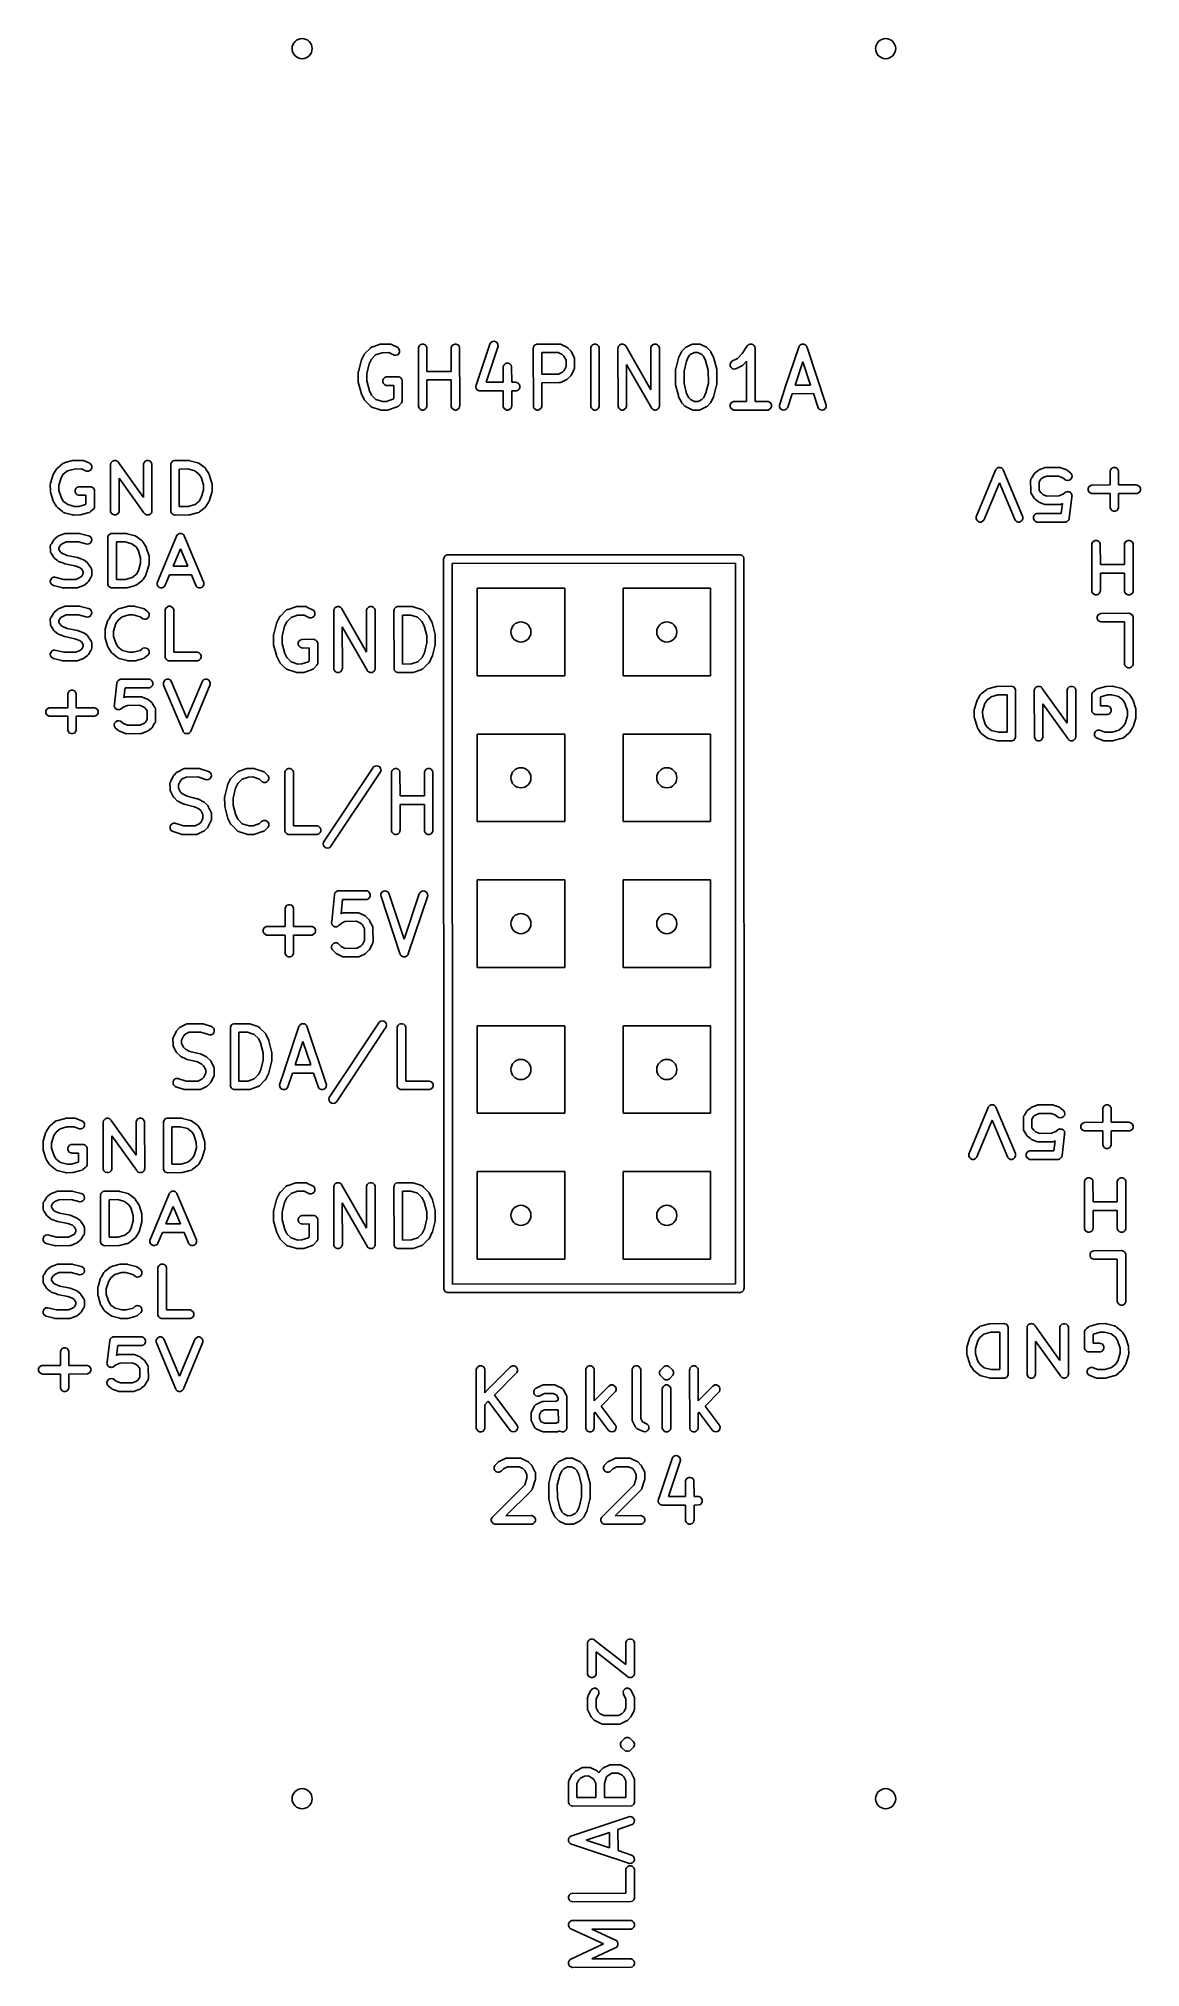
# Model space of a CAD drawing. Extents: x 0.22 to 0.97, y 0.28 to 1.61.
import ezdxf

# ---------------------------------------------------------------- set-up
doc = ezdxf.new("R2010")
doc.units = 0
doc.header["$MEASUREMENT"] = 0
doc.layers.add('BLACK', color=7, linetype='CONTINUOUS')

msp = doc.modelspace()

# ---------------------------------------------------------------- linework, layer by layer
at = {"layer": 'BLACK', "linetype": 'CONTINUOUS'}
for p, q in [((0.4407, 1.3866), (0.4425, 1.3902)), ((0.4425, 1.3902), (0.4426, 1.3904)), ((0.4426, 1.3904), (0.4427, 1.3905)), ((0.4427, 1.3906), (0.4428, 1.3907)), ((0.4427, 1.3905), (0.4427, 1.3906)), ((0.4428, 1.3907), (0.4431, 1.3909)), ((0.4431, 1.3909), (0.4468, 1.3947)), ((0.4468, 1.3947), (0.4472, 1.3951)), ((0.4472, 1.3951), (0.4473, 1.3951)), ((0.4473, 1.3951), (0.4474, 1.3952)), ((0.4474, 1.3952), (0.4479, 1.3954)), ((0.4504, 1.39), (0.4475, 1.387)), ((0.4479, 1.3954), (0.4483, 1.3955)), ((0.4483, 1.3955), (0.4484, 1.3955)), ((0.4484, 1.3955), (0.4536, 1.3973)), ((0.4548, 1.3915), (0.4504, 1.39)), ((0.4536, 1.3973), (0.4539, 1.3974)), ((0.4539, 1.3974), (0.4539, 1.3974)), ((0.4539, 1.3974), (0.454, 1.3974)), ((0.454, 1.3974), (0.4541, 1.3974)), ((0.4541, 1.3974), (0.4545, 1.3974)), ((0.4545, 1.3974), (0.4601, 1.3974)), ((0.4594, 1.3916), (0.4548, 1.3915)), ((0.4631, 1.3898), (0.4594, 1.3916)), ((0.4601, 1.3974), (0.4607, 1.3974)), ((0.4607, 1.3974), (0.4608, 1.3974)), ((0.4608, 1.3974), (0.4609, 1.3973)), ((0.4609, 1.3973), (0.4614, 1.3971)), ((0.4614, 1.3971), (0.4618, 1.397)), ((0.4618, 1.397), (0.4618, 1.3969)), ((0.4618, 1.3969), (0.4652, 1.3953)), ((0.4643, 1.3897), (0.4631, 1.3898)), ((0.4653, 1.3901), (0.4643, 1.3897)), ((0.4652, 1.3953), (0.4657, 1.395)), ((0.4662, 1.3908), (0.4653, 1.3901)), ((0.4657, 1.395), (0.4664, 1.3941)), ((0.4667, 1.3918), (0.4662, 1.3908)), ((0.4664, 1.3941), (0.4668, 1.393)), ((0.4668, 1.393), (0.4667, 1.3918)), ((0.4797, 1.3951), (0.4802, 1.3961)), ((0.4797, 1.3945), (0.4797, 1.3951)), ((0.4797, 1.3545), (0.4797, 1.3945)), ((0.4802, 1.3961), (0.481, 1.397)), ((0.481, 1.397), (0.4821, 1.3974)), ((0.4821, 1.3974), (0.4832, 1.3974)), ((0.4832, 1.3974), (0.4843, 1.397)), ((0.4843, 1.397), (0.4851, 1.3961)), ((0.4851, 1.3961), (0.4855, 1.3951)), ((0.4855, 1.3951), (0.4855, 1.3787)), ((0.5022, 1.3951), (0.5027, 1.3961)), ((0.5022, 1.3945), (0.5022, 1.3951)), ((0.5022, 1.3787), (0.5022, 1.3945)), ((0.5027, 1.3961), (0.5035, 1.397)), ((0.5035, 1.397), (0.5046, 1.3974)), ((0.5046, 1.3974), (0.5057, 1.3974)), ((0.5057, 1.3974), (0.5068, 1.397)), ((0.5068, 1.397), (0.5076, 1.3961)), ((0.5076, 1.3961), (0.508, 1.3951)), ((0.508, 1.3951), (0.5081, 1.3551)), ((0.5193, 1.3692), (0.5286, 1.3973)), ((0.5343, 1.396), (0.5261, 1.3712)), ((0.5286, 1.3973), (0.5288, 1.3978)), ((0.5288, 1.3978), (0.5296, 1.3987)), ((0.5296, 1.3987), (0.5306, 1.3992)), ((0.5306, 1.3992), (0.5317, 1.3993)), ((0.5317, 1.3993), (0.5328, 1.3989)), ((0.5328, 1.3989), (0.5337, 1.3982)), ((0.5337, 1.3982), (0.5342, 1.3971)), ((0.5342, 1.3971), (0.5343, 1.396)), ((0.5584, 1.3945), (0.5585, 1.3951)), ((0.5585, 1.3545), (0.5584, 1.3945)), ((0.5585, 1.3951), (0.5589, 1.3961)), ((0.5589, 1.3961), (0.5597, 1.397)), ((0.5597, 1.397), (0.5608, 1.3974)), ((0.5608, 1.3974), (0.5764, 1.3974)), ((0.5643, 1.3916), (0.5643, 1.3768)), ((0.5756, 1.3916), (0.5643, 1.3916)), ((0.5783, 1.3903), (0.5756, 1.3916)), ((0.5764, 1.3974), (0.5769, 1.3974)), ((0.5769, 1.3974), (0.577, 1.3974)), ((0.577, 1.3974), (0.5771, 1.3973)), ((0.5771, 1.3973), (0.5777, 1.3971)), ((0.5777, 1.3971), (0.578, 1.397)), ((0.578, 1.397), (0.5781, 1.3969)), ((0.5781, 1.3969), (0.5814, 1.3953)), ((0.5795, 1.3891), (0.5783, 1.3903)), ((0.5809, 1.3864), (0.5795, 1.3891)), ((0.5814, 1.3953), (0.5817, 1.3951)), ((0.5817, 1.3951), (0.5818, 1.3951)), ((0.5818, 1.3951), (0.5818, 1.395)), ((0.5818, 1.395), (0.5819, 1.395)), ((0.5819, 1.395), (0.5821, 1.3947)), ((0.5821, 1.3947), (0.5841, 1.3928)), ((0.5841, 1.3928), (0.5843, 1.3926)), ((0.5843, 1.3926), (0.5843, 1.3926)), ((0.5843, 1.3926), (0.5844, 1.3925)), ((0.5844, 1.3925), (0.5844, 1.3924)), ((0.5844, 1.3924), (0.5846, 1.392)), ((0.5846, 1.392), (0.5865, 1.3883)), ((0.5978, 1.3951), (0.5983, 1.3961)), ((0.5978, 1.3945), (0.5978, 1.3951)), ((0.5978, 1.3545), (0.5978, 1.3945)), ((0.5983, 1.3961), (0.5991, 1.397)), ((0.5991, 1.397), (0.6002, 1.3974)), ((0.6002, 1.3974), (0.6013, 1.3974)), ((0.6013, 1.3974), (0.6024, 1.397)), ((0.6024, 1.397), (0.6032, 1.3961)), ((0.6032, 1.3961), (0.6036, 1.3951)), ((0.6036, 1.3951), (0.6037, 1.3551)), ((0.6165, 1.3947), (0.6166, 1.3948)), ((0.6165, 1.3946), (0.6165, 1.3947)), ((0.6165, 1.3945), (0.6165, 1.3946)), ((0.6166, 1.3545), (0.6165, 1.3945)), ((0.6166, 1.3951), (0.6167, 1.3954)), ((0.6166, 1.3948), (0.6166, 1.3951)), ((0.6167, 1.3954), (0.6168, 1.3958)), ((0.6168, 1.3958), (0.617, 1.396)), ((0.617, 1.3961), (0.6173, 1.3964)), ((0.617, 1.396), (0.617, 1.3961)), ((0.6173, 1.3964), (0.6175, 1.3967)), ((0.6175, 1.3967), (0.6177, 1.3968)), ((0.6177, 1.3968), (0.6178, 1.397)), ((0.6178, 1.397), (0.6182, 1.3971)), ((0.6182, 1.3971), (0.6186, 1.3973)), ((0.6186, 1.3973), (0.6187, 1.3973)), ((0.6187, 1.3973), (0.6189, 1.3974)), ((0.6189, 1.3974), (0.6193, 1.3974)), ((0.6193, 1.3974), (0.6197, 1.3974)), ((0.6197, 1.3974), (0.6199, 1.3974)), ((0.6199, 1.3974), (0.6201, 1.3974)), ((0.6201, 1.3974), (0.6204, 1.3972)), ((0.6204, 1.3972), (0.6208, 1.3971)), ((0.6208, 1.3971), (0.621, 1.397)), ((0.621, 1.397), (0.6211, 1.397)), ((0.6211, 1.397), (0.6214, 1.3967)), ((0.6214, 1.3967), (0.6217, 1.3964)), ((0.6217, 1.3964), (0.6218, 1.3963)), ((0.6218, 1.3963), (0.6219, 1.3961)), ((0.6219, 1.3961), (0.6221, 1.3958)), ((0.6221, 1.3958), (0.6391, 1.3661)), ((0.639, 1.3945), (0.6391, 1.3951)), ((0.6391, 1.3661), (0.639, 1.3945)), ((0.6391, 1.3951), (0.6395, 1.3961)), ((0.6395, 1.3961), (0.6403, 1.397)), ((0.6403, 1.397), (0.6414, 1.3974)), ((0.6414, 1.3974), (0.6426, 1.3974)), ((0.6426, 1.3974), (0.6436, 1.397)), ((0.6436, 1.397), (0.6444, 1.3961)), ((0.6444, 1.3961), (0.6449, 1.3951)), ((0.6449, 1.3951), (0.6449, 1.3551)), ((0.6582, 1.3885), (0.66, 1.3921)), ((0.66, 1.3921), (0.6601, 1.3923)), ((0.6601, 1.3923), (0.6602, 1.3924)), ((0.6602, 1.3924), (0.6603, 1.3926)), ((0.6602, 1.3924), (0.6602, 1.3924)), ((0.6603, 1.3926), (0.6605, 1.3928)), ((0.6605, 1.3928), (0.6624, 1.3947)), ((0.6624, 1.3947), (0.6626, 1.3949)), ((0.6626, 1.3949), (0.6627, 1.395)), ((0.6627, 1.395), (0.6628, 1.3951)), ((0.6627, 1.395), (0.6627, 1.395)), ((0.6628, 1.3951), (0.6632, 1.3952)), ((0.6632, 1.3952), (0.6669, 1.3971)), ((0.6649, 1.3889), (0.6634, 1.3858)), ((0.6661, 1.3902), (0.6649, 1.3889)), ((0.6689, 1.3916), (0.6661, 1.3902)), ((0.6669, 1.3971), (0.6675, 1.3973)), ((0.6675, 1.3973), (0.6676, 1.3974)), ((0.6676, 1.3974), (0.6677, 1.3974)), ((0.6677, 1.3974), (0.6682, 1.3974)), ((0.6682, 1.3974), (0.6686, 1.3974)), ((0.6686, 1.3974), (0.6687, 1.3974)), ((0.6687, 1.3974), (0.672, 1.3974)), ((0.6712, 1.3916), (0.6689, 1.3916)), ((0.6739, 1.3903), (0.6712, 1.3916)), ((0.672, 1.3974), (0.6726, 1.3974)), ((0.6726, 1.3974), (0.6727, 1.3974)), ((0.6727, 1.3974), (0.6728, 1.3973)), ((0.6728, 1.3973), (0.6733, 1.3971)), ((0.6733, 1.3971), (0.6736, 1.397)), ((0.6736, 1.397), (0.6737, 1.3969)), ((0.6737, 1.3969), (0.6771, 1.3953)), ((0.6751, 1.3891), (0.6739, 1.3903)), ((0.6766, 1.3862), (0.6751, 1.3891)), ((0.6771, 1.3953), (0.6773, 1.3951)), ((0.6773, 1.3951), (0.6774, 1.3951)), ((0.6774, 1.3951), (0.6774, 1.395)), ((0.6774, 1.395), (0.6775, 1.395)), ((0.6775, 1.395), (0.6778, 1.3947)), ((0.6778, 1.3947), (0.6797, 1.3928)), ((0.6797, 1.3928), (0.6799, 1.3926)), ((0.6799, 1.3926), (0.6799, 1.3926)), ((0.6799, 1.3926), (0.68, 1.3925)), ((0.68, 1.3925), (0.6801, 1.3924)), ((0.6801, 1.3924), (0.6802, 1.392)), ((0.6802, 1.392), (0.6821, 1.3883)), ((0.6985, 1.3876), (0.7017, 1.3909)), ((0.7017, 1.3909), (0.7051, 1.3961)), ((0.7051, 1.3961), (0.7055, 1.3966)), ((0.7051, 1.3961), (0.7051, 1.3961)), ((0.7051, 1.3961), (0.7051, 1.3961)), ((0.7051, 1.3961), (0.7051, 1.3961)), ((0.7055, 1.3966), (0.7058, 1.3967)), ((0.7058, 1.3967), (0.706, 1.397)), ((0.706, 1.397), (0.7062, 1.3971)), ((0.7062, 1.3971), (0.7065, 1.3972)), ((0.7065, 1.3972), (0.7068, 1.3973)), ((0.7068, 1.3973), (0.707, 1.3974)), ((0.707, 1.3974), (0.7073, 1.3974)), ((0.7073, 1.3974), (0.7076, 1.3974)), ((0.7076, 1.3974), (0.7079, 1.3974)), ((0.7079, 1.3974), (0.7082, 1.3974)), ((0.7082, 1.3974), (0.7084, 1.3973)), ((0.7084, 1.3973), (0.7087, 1.3972)), ((0.7087, 1.3972), (0.709, 1.3971)), ((0.709, 1.3971), (0.7092, 1.397)), ((0.7092, 1.397), (0.7094, 1.3967)), ((0.7094, 1.3967), (0.7097, 1.3966)), ((0.7097, 1.3966), (0.7098, 1.3963)), ((0.7098, 1.3963), (0.7101, 1.3961)), ((0.7101, 1.3961), (0.7102, 1.3959)), ((0.7102, 1.3959), (0.7103, 1.3956)), ((0.7103, 1.3956), (0.7104, 1.3953)), ((0.7104, 1.3953), (0.7105, 1.3951)), ((0.7105, 1.3951), (0.7105, 1.3948)), ((0.7105, 1.3948), (0.7106, 1.3945)), ((0.7106, 1.3945), (0.7105, 1.3942)), ((0.7105, 1.3942), (0.7105, 1.3581)), ((0.731, 1.3672), (0.7404, 1.3954)), ((0.7404, 1.3954), (0.7407, 1.396)), ((0.7407, 1.396), (0.7408, 1.3961)), ((0.7408, 1.3961), (0.7409, 1.3963)), ((0.7409, 1.3963), (0.7412, 1.3965)), ((0.7412, 1.3965), (0.7414, 1.3968)), ((0.7414, 1.3968), (0.7416, 1.3969)), ((0.7416, 1.3969), (0.7418, 1.3971)), ((0.7418, 1.3971), (0.7421, 1.3972)), ((0.7421, 1.3972), (0.7424, 1.3973)), ((0.7424, 1.3973), (0.7427, 1.3974)), ((0.7427, 1.3974), (0.7429, 1.3974)), ((0.7429, 1.3974), (0.7432, 1.3974)), ((0.7432, 1.3974), (0.7436, 1.3974)), ((0.7436, 1.3974), (0.7438, 1.3974)), ((0.7438, 1.3974), (0.744, 1.3973)), ((0.744, 1.3973), (0.7443, 1.3972)), ((0.7443, 1.3972), (0.7447, 1.3971)), ((0.7447, 1.3971), (0.7448, 1.3969)), ((0.7448, 1.3969), (0.745, 1.3968)), ((0.745, 1.3968), (0.7453, 1.3965)), ((0.7453, 1.3965), (0.7456, 1.3963)), ((0.7456, 1.3963), (0.7456, 1.3961)), ((0.7456, 1.3961), (0.7458, 1.396)), ((0.7458, 1.396), (0.7459, 1.3956)), ((0.7459, 1.3956), (0.7461, 1.3953)), ((0.7461, 1.3953), (0.7461, 1.3951)), ((0.7461, 1.3951), (0.7591, 1.3561)), ((0.4384, 1.3777), (0.4384, 1.3778)), ((0.4384, 1.3778), (0.4385, 1.3778)), ((0.4384, 1.3776), (0.4384, 1.3777)), ((0.4385, 1.3722), (0.4384, 1.3776)), ((0.4385, 1.3782), (0.4386, 1.3785)), ((0.4385, 1.3778), (0.4385, 1.3782)), ((0.4386, 1.3785), (0.4404, 1.3858)), ((0.4404, 1.3859), (0.4406, 1.3864)), ((0.4404, 1.3858), (0.4404, 1.3859)), ((0.4404, 1.3859), (0.4404, 1.3859)), ((0.4404, 1.3859), (0.4404, 1.3859)), ((0.4406, 1.3864), (0.4407, 1.3866)), ((0.4459, 1.3839), (0.4443, 1.3771)), ((0.4443, 1.3771), (0.4443, 1.3722)), ((0.4475, 1.387), (0.4459, 1.3839)), ((0.4855, 1.3787), (0.5022, 1.3787)), ((0.5378, 1.3814), (0.5379, 1.3819)), ((0.5378, 1.3712), (0.5378, 1.3814)), ((0.5379, 1.3819), (0.5383, 1.383)), ((0.5383, 1.383), (0.5391, 1.3838)), ((0.5391, 1.3838), (0.5402, 1.3843)), ((0.5402, 1.3843), (0.5413, 1.3843)), ((0.5413, 1.3843), (0.5424, 1.3838)), ((0.5424, 1.3838), (0.5432, 1.383)), ((0.5432, 1.383), (0.5436, 1.3819)), ((0.5436, 1.3819), (0.5437, 1.3712)), ((0.5643, 1.3768), (0.5758, 1.3768)), ((0.5758, 1.3768), (0.5785, 1.3782)), ((0.5785, 1.3782), (0.5797, 1.3794)), ((0.5797, 1.3794), (0.581, 1.3821)), ((0.581, 1.3821), (0.5809, 1.3864)), ((0.5841, 1.3756), (0.5822, 1.3737)), ((0.5843, 1.3758), (0.5841, 1.3756)), ((0.5844, 1.3759), (0.5843, 1.3758)), ((0.5845, 1.3761), (0.5844, 1.376)), ((0.5844, 1.376), (0.5844, 1.3759)), ((0.5846, 1.3763), (0.5845, 1.3761)), ((0.5863, 1.3797), (0.5846, 1.3763)), ((0.5865, 1.3801), (0.5863, 1.3797)), ((0.5863, 1.3797), (0.5863, 1.3797)), ((0.5865, 1.3883), (0.5867, 1.3878)), ((0.5867, 1.3806), (0.5865, 1.3801)), ((0.5867, 1.3878), (0.5867, 1.3877)), ((0.5867, 1.3877), (0.5868, 1.3876)), ((0.5868, 1.3808), (0.5867, 1.3807)), ((0.5867, 1.3807), (0.5867, 1.3806)), ((0.5868, 1.3876), (0.5868, 1.387)), ((0.5868, 1.387), (0.5868, 1.3866)), ((0.5868, 1.3866), (0.5868, 1.3866)), ((0.5868, 1.3866), (0.5868, 1.3814)), ((0.5868, 1.3814), (0.5868, 1.3808)), ((0.6394, 1.3538), (0.6224, 1.3835)), ((0.6224, 1.3835), (0.6224, 1.3551)), ((0.6559, 1.3797), (0.656, 1.3801)), ((0.6559, 1.3796), (0.6559, 1.3797)), ((0.6559, 1.3795), (0.6559, 1.3796)), ((0.6559, 1.3796), (0.6559, 1.3796)), ((0.656, 1.3703), (0.6559, 1.3795)), ((0.656, 1.3801), (0.6561, 1.3804)), ((0.6561, 1.3804), (0.6579, 1.3877)), ((0.6579, 1.3878), (0.6581, 1.3883)), ((0.6579, 1.3877), (0.6579, 1.3878)), ((0.6579, 1.3878), (0.6579, 1.3878)), ((0.6579, 1.3878), (0.6579, 1.3878)), ((0.6581, 1.3883), (0.6582, 1.3885)), ((0.6634, 1.3858), (0.6618, 1.3789)), ((0.6618, 1.3789), (0.6618, 1.3703)), ((0.6784, 1.3793), (0.6766, 1.3862)), ((0.6785, 1.3707), (0.6784, 1.3793)), ((0.6821, 1.3883), (0.6821, 1.3883)), ((0.6821, 1.3883), (0.6821, 1.3883)), ((0.6821, 1.3883), (0.6822, 1.3882)), ((0.6822, 1.3882), (0.6823, 1.3878)), ((0.6823, 1.3878), (0.6823, 1.3875)), ((0.6823, 1.3875), (0.6842, 1.3802)), ((0.6842, 1.3802), (0.6842, 1.3801)), ((0.6842, 1.3801), (0.6843, 1.3801)), ((0.6843, 1.3801), (0.6843, 1.38)), ((0.6843, 1.38), (0.6843, 1.3796)), ((0.6843, 1.3796), (0.6843, 1.3793)), ((0.6843, 1.3793), (0.6843, 1.3701)), ((0.6934, 1.3836), (0.6938, 1.3847)), ((0.6935, 1.3825), (0.6934, 1.3836)), ((0.694, 1.3814), (0.6935, 1.3825)), ((0.6938, 1.3847), (0.6945, 1.3856)), ((0.6949, 1.3807), (0.694, 1.3814)), ((0.6945, 1.3856), (0.6985, 1.3876)), ((0.696, 1.3803), (0.6949, 1.3807)), ((0.6971, 1.3804), (0.696, 1.3803)), ((0.6977, 1.3806), (0.6971, 1.3804)), ((0.7014, 1.3825), (0.6977, 1.3806)), ((0.7017, 1.3827), (0.7014, 1.3825)), ((0.7019, 1.3828), (0.7017, 1.3827)), ((0.702, 1.3828), (0.7019, 1.3828)), ((0.7019, 1.3828), (0.7019, 1.3828)), ((0.7022, 1.383), (0.702, 1.3828)), ((0.7047, 1.3856), (0.7022, 1.383)), ((0.7047, 1.358), (0.7047, 1.3856)), ((0.7432, 1.3852), (0.7379, 1.3693)), ((0.7485, 1.3693), (0.7432, 1.3852)), ((0.4384, 1.3719), (0.4385, 1.3722)), ((0.4385, 1.3715), (0.4384, 1.3719)), ((0.4385, 1.3714), (0.4385, 1.3715)), ((0.4385, 1.3713), (0.4385, 1.3714)), ((0.4385, 1.3714), (0.4385, 1.3714)), ((0.4404, 1.364), (0.4385, 1.3713)), ((0.4404, 1.3637), (0.4404, 1.364)), ((0.4406, 1.3633), (0.4404, 1.3637)), ((0.4406, 1.3632), (0.4406, 1.3633)), ((0.4425, 1.3595), (0.4406, 1.3632)), ((0.4406, 1.3632), (0.4406, 1.3632)), ((0.4406, 1.3632), (0.4406, 1.3632)), ((0.4443, 1.3722), (0.4461, 1.3653)), ((0.4461, 1.3653), (0.4476, 1.3624)), ((0.4476, 1.3624), (0.4505, 1.3595)), ((0.4554, 1.3726), (0.4558, 1.3736)), ((0.4554, 1.3714), (0.4554, 1.3726)), ((0.4558, 1.3704), (0.4554, 1.3714)), ((0.4558, 1.3736), (0.4566, 1.3745)), ((0.4566, 1.3695), (0.4558, 1.3704)), ((0.4566, 1.3745), (0.4577, 1.3749)), ((0.4577, 1.3691), (0.4566, 1.3695)), ((0.4577, 1.3749), (0.4658, 1.375)), ((0.4583, 1.369), (0.4577, 1.3691)), ((0.4628, 1.3691), (0.4583, 1.369)), ((0.4629, 1.3601), (0.4628, 1.3691)), ((0.4658, 1.375), (0.4663, 1.3749)), ((0.4663, 1.3749), (0.4674, 1.3745)), ((0.4674, 1.3745), (0.4682, 1.3736)), ((0.4682, 1.3736), (0.4687, 1.3726)), ((0.4687, 1.3726), (0.4687, 1.3589)), ((0.5022, 1.3728), (0.4856, 1.3728)), ((0.4856, 1.3728), (0.4856, 1.3551)), ((0.5022, 1.3545), (0.5022, 1.3728)), ((0.5191, 1.3688), (0.5193, 1.3692)), ((0.5191, 1.3687), (0.5191, 1.3688)), ((0.5191, 1.3686), (0.5191, 1.3687)), ((0.5191, 1.3681), (0.5191, 1.3686)), ((0.5191, 1.3677), (0.5191, 1.3681)), ((0.5191, 1.3676), (0.5191, 1.3677)), ((0.5192, 1.3675), (0.5191, 1.3676)), ((0.5194, 1.367), (0.5192, 1.3675)), ((0.5195, 1.3666), (0.5194, 1.367)), ((0.5196, 1.3665), (0.5195, 1.3666)), ((0.5197, 1.3664), (0.5196, 1.3665)), ((0.52, 1.3661), (0.5197, 1.3664)), ((0.5204, 1.3658), (0.52, 1.3661)), ((0.5205, 1.3658), (0.5204, 1.3658)), ((0.5205, 1.3657), (0.5205, 1.3658)), ((0.521, 1.3655), (0.5205, 1.3657)), ((0.5214, 1.3654), (0.521, 1.3655)), ((0.5216, 1.3653), (0.5214, 1.3654)), ((0.5217, 1.3653), (0.5216, 1.3653)), ((0.5216, 1.3653), (0.5216, 1.3653)), ((0.522, 1.3653), (0.5217, 1.3653)), ((0.5378, 1.3653), (0.522, 1.3653)), ((0.5261, 1.3712), (0.5378, 1.3712)), ((0.5379, 1.3545), (0.5378, 1.3653)), ((0.5437, 1.3712), (0.5464, 1.3712)), ((0.5469, 1.3654), (0.5437, 1.3653)), ((0.5437, 1.3653), (0.5437, 1.3551)), ((0.5464, 1.3712), (0.5469, 1.3711)), ((0.5469, 1.3711), (0.548, 1.3707)), ((0.548, 1.3658), (0.5469, 1.3654)), ((0.548, 1.3707), (0.5488, 1.3699)), ((0.5488, 1.3666), (0.548, 1.3658)), ((0.5488, 1.3699), (0.5493, 1.3688)), ((0.5493, 1.3677), (0.5488, 1.3666)), ((0.5493, 1.3688), (0.5493, 1.3677)), ((0.5759, 1.371), (0.5643, 1.3709)), ((0.5643, 1.3709), (0.5643, 1.3551)), ((0.576, 1.3709), (0.5759, 1.371)), ((0.5764, 1.371), (0.576, 1.3709)), ((0.5769, 1.371), (0.5764, 1.371)), ((0.577, 1.371), (0.5769, 1.371)), ((0.5771, 1.371), (0.577, 1.371)), ((0.5777, 1.3712), (0.5771, 1.371)), ((0.5814, 1.3731), (0.5777, 1.3712)), ((0.5818, 1.3733), (0.5814, 1.3731)), ((0.5819, 1.3734), (0.5818, 1.3733)), ((0.582, 1.3735), (0.5819, 1.3734)), ((0.5819, 1.3734), (0.5819, 1.3734)), ((0.5822, 1.3737), (0.582, 1.3735)), ((0.6559, 1.37), (0.656, 1.3703)), ((0.656, 1.3696), (0.6559, 1.37)), ((0.656, 1.3695), (0.656, 1.3696)), ((0.656, 1.3694), (0.656, 1.3695)), ((0.656, 1.3695), (0.656, 1.3695)), ((0.6579, 1.3621), (0.656, 1.3694)), ((0.6618, 1.3703), (0.6636, 1.3635)), ((0.6636, 1.3635), (0.6651, 1.3605)), ((0.6753, 1.3607), (0.6768, 1.3639)), ((0.6768, 1.3639), (0.6785, 1.3707)), ((0.6841, 1.3692), (0.6823, 1.3619)), ((0.6843, 1.3695), (0.6841, 1.3692)), ((0.6843, 1.3701), (0.6843, 1.37)), ((0.6843, 1.37), (0.6843, 1.37)), ((0.6843, 1.37), (0.6843, 1.3699)), ((0.6843, 1.3699), (0.6843, 1.3695)), ((0.7272, 1.3555), (0.731, 1.3669)), ((0.731, 1.3669), (0.731, 1.3672)), ((0.731, 1.3669), (0.731, 1.3669)), ((0.736, 1.3634), (0.7329, 1.3542)), ((0.7505, 1.3635), (0.736, 1.3634)), ((0.7379, 1.3693), (0.7485, 1.3693)), ((0.7538, 1.3537), (0.7505, 1.3635)), ((0.4427, 1.3591), (0.4425, 1.3595)), ((0.4428, 1.359), (0.4427, 1.3591)), ((0.4428, 1.3589), (0.4428, 1.359)), ((0.4429, 1.3589), (0.4428, 1.3589)), ((0.443, 1.3587), (0.4429, 1.3589)), ((0.4465, 1.3553), (0.443, 1.3587)), ((0.4466, 1.3552), (0.4465, 1.3553)), ((0.4469, 1.3549), (0.4466, 1.3552)), ((0.4472, 1.3545), (0.4469, 1.3549)), ((0.4473, 1.3545), (0.4472, 1.3545)), ((0.4474, 1.3544), (0.4473, 1.3545)), ((0.4479, 1.3542), (0.4474, 1.3544)), ((0.4536, 1.3524), (0.4479, 1.3542)), ((0.4505, 1.3595), (0.4551, 1.358)), ((0.4539, 1.3522), (0.4536, 1.3524)), ((0.4541, 1.3522), (0.4539, 1.3522)), ((0.4542, 1.3522), (0.4541, 1.3522)), ((0.4541, 1.3522), (0.4541, 1.3522)), ((0.4545, 1.3522), (0.4542, 1.3522)), ((0.4583, 1.3522), (0.4545, 1.3522)), ((0.4551, 1.358), (0.4579, 1.3581)), ((0.4579, 1.3581), (0.4623, 1.3596)), ((0.4586, 1.3522), (0.4583, 1.3522)), ((0.4588, 1.3522), (0.4586, 1.3522)), ((0.4589, 1.3523), (0.4588, 1.3522)), ((0.4588, 1.3522), (0.4588, 1.3522)), ((0.4592, 1.3523), (0.4589, 1.3523)), ((0.4644, 1.3541), (0.4592, 1.3523)), ((0.4623, 1.3596), (0.4629, 1.3601)), ((0.4645, 1.3541), (0.4644, 1.3541)), ((0.4648, 1.3543), (0.4645, 1.3541)), ((0.4653, 1.3544), (0.4648, 1.3543)), ((0.4654, 1.3545), (0.4653, 1.3544)), ((0.4655, 1.3545), (0.4654, 1.3545)), ((0.466, 1.3549), (0.4655, 1.3545)), ((0.4682, 1.3572), (0.466, 1.3549)), ((0.4685, 1.3579), (0.4682, 1.3572)), ((0.4687, 1.3583), (0.4685, 1.3579)), ((0.4687, 1.3589), (0.4687, 1.3583)), ((0.4802, 1.3535), (0.4797, 1.3545)), ((0.481, 1.3527), (0.4802, 1.3535)), ((0.4821, 1.3522), (0.481, 1.3527)), ((0.4832, 1.3522), (0.4821, 1.3522)), ((0.4843, 1.3527), (0.4832, 1.3522)), ((0.4851, 1.3535), (0.4843, 1.3527)), ((0.4855, 1.3545), (0.4851, 1.3535)), ((0.4856, 1.3551), (0.4855, 1.3545)), ((0.5027, 1.3535), (0.5022, 1.3545)), ((0.5035, 1.3527), (0.5027, 1.3535)), ((0.5046, 1.3522), (0.5035, 1.3527)), ((0.5057, 1.3522), (0.5046, 1.3522)), ((0.5068, 1.3527), (0.5057, 1.3522)), ((0.5076, 1.3535), (0.5068, 1.3527)), ((0.508, 1.3545), (0.5076, 1.3535)), ((0.5081, 1.3551), (0.508, 1.3545)), ((0.5383, 1.3535), (0.5379, 1.3545)), ((0.5391, 1.3527), (0.5383, 1.3535)), ((0.5402, 1.3522), (0.5391, 1.3527)), ((0.5413, 1.3522), (0.5402, 1.3522)), ((0.5424, 1.3527), (0.5413, 1.3522)), ((0.5432, 1.3535), (0.5424, 1.3527)), ((0.5436, 1.3545), (0.5432, 1.3535)), ((0.5437, 1.3551), (0.5436, 1.3545)), ((0.5589, 1.3535), (0.5585, 1.3545)), ((0.5597, 1.3527), (0.5589, 1.3535)), ((0.5608, 1.3522), (0.5597, 1.3527)), ((0.5619, 1.3522), (0.5608, 1.3522)), ((0.563, 1.3527), (0.5619, 1.3522)), ((0.5638, 1.3535), (0.563, 1.3527)), ((0.5643, 1.3545), (0.5638, 1.3535)), ((0.5643, 1.3551), (0.5643, 1.3545)), ((0.5983, 1.3535), (0.5978, 1.3545)), ((0.5991, 1.3527), (0.5983, 1.3535)), ((0.6002, 1.3522), (0.5991, 1.3527)), ((0.6013, 1.3522), (0.6002, 1.3522)), ((0.6024, 1.3527), (0.6013, 1.3522)), ((0.6032, 1.3535), (0.6024, 1.3527)), ((0.6036, 1.3545), (0.6032, 1.3535)), ((0.6037, 1.3551), (0.6036, 1.3545)), ((0.617, 1.3535), (0.6166, 1.3545)), ((0.6178, 1.3527), (0.617, 1.3535)), ((0.6189, 1.3522), (0.6178, 1.3527)), ((0.6201, 1.3522), (0.6189, 1.3522)), ((0.6211, 1.3527), (0.6201, 1.3522)), ((0.6219, 1.3535), (0.6211, 1.3527)), ((0.6224, 1.3545), (0.6219, 1.3535)), ((0.6224, 1.3551), (0.6224, 1.3545)), ((0.6395, 1.3535), (0.6394, 1.3538)), ((0.6397, 1.3534), (0.6395, 1.3535)), ((0.6398, 1.3532), (0.6397, 1.3534)), ((0.6401, 1.3529), (0.6398, 1.3532)), ((0.6403, 1.3527), (0.6401, 1.3529)), ((0.6405, 1.3526), (0.6403, 1.3527)), ((0.6407, 1.3525), (0.6405, 1.3526)), ((0.641, 1.3524), (0.6407, 1.3525)), ((0.6414, 1.3522), (0.641, 1.3524)), ((0.6416, 1.3522), (0.6414, 1.3522)), ((0.6418, 1.3522), (0.6416, 1.3522)), ((0.6422, 1.3522), (0.6418, 1.3522)), ((0.6426, 1.3522), (0.6422, 1.3522)), ((0.6427, 1.3523), (0.6426, 1.3522)), ((0.6429, 1.3523), (0.6427, 1.3523)), ((0.6433, 1.3525), (0.6429, 1.3523)), ((0.6436, 1.3527), (0.6433, 1.3525)), ((0.6438, 1.3528), (0.6436, 1.3527)), ((0.6439, 1.3529), (0.6438, 1.3528)), ((0.6442, 1.3532), (0.6439, 1.3529)), ((0.6444, 1.3535), (0.6442, 1.3532)), ((0.6445, 1.3537), (0.6444, 1.3535)), ((0.6446, 1.3538), (0.6445, 1.3537)), ((0.6447, 1.3542), (0.6446, 1.3538)), ((0.6449, 1.3545), (0.6447, 1.3542)), ((0.6449, 1.3551), (0.6449, 1.355)), ((0.6449, 1.355), (0.6449, 1.3549)), ((0.6449, 1.3549), (0.6449, 1.3548)), ((0.6449, 1.3548), (0.6449, 1.3545)), ((0.6579, 1.3618), (0.6579, 1.3621)), ((0.658, 1.3614), (0.6579, 1.3618)), ((0.6581, 1.3614), (0.658, 1.3614)), ((0.6581, 1.3613), (0.6581, 1.3614)), ((0.66, 1.3576), (0.6581, 1.3613)), ((0.6581, 1.3613), (0.6581, 1.3613)), ((0.6602, 1.3572), (0.66, 1.3576)), ((0.6602, 1.3571), (0.6602, 1.3572)), ((0.6603, 1.3571), (0.6602, 1.3571)), ((0.6603, 1.357), (0.6603, 1.3571)), ((0.6605, 1.3568), (0.6603, 1.357)), ((0.6624, 1.3549), (0.6605, 1.3568)), ((0.6627, 1.3547), (0.6624, 1.3549)), ((0.6628, 1.3546), (0.6627, 1.3547)), ((0.6628, 1.3545), (0.6628, 1.3546)), ((0.6629, 1.3545), (0.6628, 1.3545)), ((0.6632, 1.3544), (0.6629, 1.3545)), ((0.6665, 1.3527), (0.6632, 1.3544)), ((0.6651, 1.3605), (0.6663, 1.3593)), ((0.6663, 1.3593), (0.669, 1.358)), ((0.6666, 1.3527), (0.6665, 1.3527)), ((0.6669, 1.3525), (0.6666, 1.3527)), ((0.6675, 1.3523), (0.6669, 1.3525)), ((0.6676, 1.3523), (0.6675, 1.3523)), ((0.6677, 1.3522), (0.6676, 1.3523)), ((0.6682, 1.3522), (0.6677, 1.3522)), ((0.6715, 1.3522), (0.6682, 1.3522)), ((0.669, 1.358), (0.6714, 1.3581)), ((0.6714, 1.3581), (0.6741, 1.3595)), ((0.6716, 1.3522), (0.6715, 1.3522)), ((0.672, 1.3522), (0.6716, 1.3522)), ((0.6726, 1.3522), (0.672, 1.3522)), ((0.6727, 1.3523), (0.6726, 1.3522)), ((0.6728, 1.3523), (0.6727, 1.3523)), ((0.6733, 1.3525), (0.6728, 1.3523)), ((0.677, 1.3544), (0.6733, 1.3525)), ((0.6741, 1.3595), (0.6753, 1.3607)), ((0.6774, 1.3545), (0.677, 1.3544)), ((0.6775, 1.3546), (0.6774, 1.3545)), ((0.6776, 1.3547), (0.6775, 1.3547)), ((0.6775, 1.3547), (0.6775, 1.3546)), ((0.6778, 1.3549), (0.6776, 1.3547)), ((0.6797, 1.3568), (0.6778, 1.3549)), ((0.6799, 1.3571), (0.6797, 1.3568)), ((0.68, 1.3572), (0.6799, 1.3571)), ((0.6801, 1.3572), (0.68, 1.3572)), ((0.6802, 1.3576), (0.6801, 1.3573)), ((0.6801, 1.3573), (0.6801, 1.3572)), ((0.682, 1.3611), (0.6802, 1.3576)), ((0.6821, 1.3614), (0.682, 1.3611)), ((0.6823, 1.3618), (0.6821, 1.3614)), ((0.6823, 1.3619), (0.6823, 1.3619)), ((0.6823, 1.3619), (0.6823, 1.3618)), ((0.6823, 1.3618), (0.6823, 1.3618)), ((0.6935, 1.3557), (0.6939, 1.3568)), ((0.6935, 1.3545), (0.6935, 1.3557)), ((0.6939, 1.3535), (0.6935, 1.3545)), ((0.6939, 1.3568), (0.6947, 1.3576)), ((0.6947, 1.3527), (0.6939, 1.3535)), ((0.6947, 1.3576), (0.6958, 1.358)), ((0.6958, 1.3522), (0.6947, 1.3527)), ((0.6958, 1.358), (0.7047, 1.358)), ((0.6964, 1.3522), (0.6958, 1.3522)), ((0.7194, 1.3522), (0.6964, 1.3522)), ((0.7105, 1.3581), (0.7188, 1.3581)), ((0.7188, 1.3581), (0.7194, 1.358)), ((0.7194, 1.358), (0.7205, 1.3576)), ((0.7205, 1.3527), (0.7194, 1.3522)), ((0.7205, 1.3576), (0.7213, 1.3568)), ((0.7213, 1.3535), (0.7205, 1.3527)), ((0.7213, 1.3568), (0.7217, 1.3557)), ((0.7217, 1.3545), (0.7213, 1.3535)), ((0.7217, 1.3557), (0.7217, 1.3545)), ((0.7273, 1.3543), (0.7272, 1.3555)), ((0.7278, 1.3533), (0.7273, 1.3543)), ((0.7286, 1.3526), (0.7278, 1.3533)), ((0.7297, 1.3522), (0.7286, 1.3526)), ((0.7309, 1.3523), (0.7297, 1.3522)), ((0.7319, 1.3528), (0.7309, 1.3523)), ((0.7327, 1.3537), (0.7319, 1.3528)), ((0.7329, 1.3542), (0.7327, 1.3537)), ((0.7545, 1.3528), (0.7538, 1.3537)), ((0.7556, 1.3523), (0.7545, 1.3528)), ((0.7567, 1.3522), (0.7556, 1.3523)), ((0.7578, 1.3526), (0.7567, 1.3522)), ((0.7587, 1.3533), (0.7578, 1.3526)), ((0.7592, 1.3543), (0.7587, 1.3533)), ((0.7591, 1.3561), (0.7593, 1.3555)), ((0.7593, 1.3555), (0.7592, 1.3543)), ((0.2299, 1.3088), (0.2316, 1.3117)), ((0.2316, 1.3117), (0.2318, 1.312)), ((0.2318, 1.312), (0.2319, 1.3121)), ((0.2319, 1.3121), (0.232, 1.3122)), ((0.2319, 1.3121), (0.2319, 1.3121)), ((0.232, 1.3122), (0.2323, 1.3124)), ((0.2323, 1.3124), (0.236, 1.3155)), ((0.236, 1.3155), (0.2365, 1.3158)), ((0.2391, 1.3104), (0.2363, 1.3081)), ((0.2365, 1.3158), (0.2366, 1.3158)), ((0.2366, 1.3158), (0.2375, 1.3161)), ((0.2366, 1.3158), (0.2366, 1.3158)), ((0.2375, 1.3161), (0.2376, 1.3161)), ((0.2376, 1.3161), (0.2427, 1.3175)), ((0.2376, 1.3161), (0.2376, 1.3161)), ((0.2437, 1.3117), (0.2391, 1.3104)), ((0.2427, 1.3175), (0.2429, 1.3175)), ((0.2429, 1.3175), (0.2429, 1.3176)), ((0.2429, 1.3176), (0.243, 1.3176)), ((0.243, 1.3176), (0.2433, 1.3176)), ((0.2433, 1.3176), (0.2436, 1.3176)), ((0.2436, 1.3176), (0.2491, 1.3176)), ((0.2485, 1.3118), (0.2437, 1.3117)), ((0.2523, 1.3103), (0.2485, 1.3118)), ((0.2491, 1.3176), (0.2496, 1.3176)), ((0.2496, 1.3176), (0.2497, 1.3176)), ((0.2497, 1.3176), (0.2497, 1.3176)), ((0.2497, 1.3176), (0.2497, 1.3176)), ((0.2497, 1.3176), (0.2499, 1.3175)), ((0.2499, 1.3175), (0.254, 1.3159)), ((0.2535, 1.3103), (0.2523, 1.3103)), ((0.2546, 1.3107), (0.2535, 1.3103)), ((0.254, 1.3159), (0.2545, 1.3156)), ((0.2545, 1.3156), (0.2553, 1.3148)), ((0.2554, 1.3115), (0.2546, 1.3107)), ((0.2553, 1.3148), (0.2558, 1.3138)), ((0.2558, 1.3126), (0.2554, 1.3115)), ((0.2558, 1.3138), (0.2558, 1.3126)), ((0.2687, 1.3152), (0.2688, 1.3155)), ((0.2687, 1.3147), (0.2687, 1.3152)), ((0.2687, 1.2826), (0.2687, 1.3147)), ((0.2688, 1.3155), (0.2689, 1.3157)), ((0.2689, 1.3157), (0.269, 1.316)), ((0.269, 1.316), (0.2692, 1.3163)), ((0.2692, 1.3163), (0.2693, 1.3165)), ((0.2693, 1.3165), (0.2695, 1.3167)), ((0.2695, 1.3167), (0.2698, 1.3169)), ((0.2698, 1.3169), (0.27, 1.3171)), ((0.27, 1.3171), (0.2702, 1.3172)), ((0.2702, 1.3172), (0.2704, 1.3173)), ((0.2704, 1.3173), (0.2707, 1.3174)), ((0.2707, 1.3174), (0.2711, 1.3176)), ((0.2711, 1.3176), (0.2713, 1.3176)), ((0.2713, 1.3176), (0.2715, 1.3176)), ((0.2715, 1.3176), (0.2719, 1.3176)), ((0.2719, 1.3176), (0.2722, 1.3176)), ((0.2722, 1.3176), (0.2724, 1.3175)), ((0.2724, 1.3175), (0.2727, 1.3174)), ((0.2727, 1.3174), (0.273, 1.3172)), ((0.273, 1.3172), (0.2733, 1.3171)), ((0.2733, 1.3171), (0.2734, 1.3169)), ((0.2734, 1.3169), (0.2737, 1.3168)), ((0.2737, 1.3168), (0.2738, 1.3165)), ((0.2738, 1.3165), (0.2741, 1.3163)), ((0.2741, 1.3163), (0.2742, 1.3161)), ((0.2742, 1.3161), (0.2912, 1.2923)), ((0.2912, 1.3152), (0.2917, 1.3163)), ((0.2912, 1.3147), (0.2912, 1.3152)), ((0.2912, 1.2923), (0.2912, 1.3147)), ((0.2917, 1.3163), (0.2925, 1.3171)), ((0.2925, 1.3171), (0.2936, 1.3176)), ((0.2936, 1.3176), (0.2947, 1.3176)), ((0.2947, 1.3176), (0.2958, 1.3171)), ((0.2958, 1.3171), (0.2966, 1.3163)), ((0.2966, 1.3163), (0.297, 1.3152)), ((0.297, 1.3152), (0.2971, 1.2832)), ((0.3099, 1.3147), (0.31, 1.3152)), ((0.31, 1.2826), (0.3099, 1.3147)), ((0.31, 1.3152), (0.3104, 1.3163)), ((0.3104, 1.3163), (0.3112, 1.3171)), ((0.3112, 1.3171), (0.3123, 1.3176)), ((0.3123, 1.3176), (0.3222, 1.3176)), ((0.3217, 1.3118), (0.3158, 1.3117)), ((0.3158, 1.3117), (0.3158, 1.2861)), ((0.3264, 1.3105), (0.3217, 1.3118)), ((0.3222, 1.3176), (0.3224, 1.3176)), ((0.3224, 1.3176), (0.3224, 1.3176)), ((0.3224, 1.3176), (0.3225, 1.3176)), ((0.3225, 1.3176), (0.3228, 1.3176)), ((0.3228, 1.3176), (0.3231, 1.3174)), ((0.3231, 1.3174), (0.3286, 1.316)), ((0.3293, 1.3083), (0.3264, 1.3105)), ((0.3286, 1.316), (0.3292, 1.3158)), ((0.3292, 1.3158), (0.3292, 1.3158)), ((0.3292, 1.3158), (0.3292, 1.3158)), ((0.3292, 1.3158), (0.3301, 1.3151)), ((0.3301, 1.3151), (0.3301, 1.3151)), ((0.3301, 1.3151), (0.3301, 1.3151)), ((0.3301, 1.3151), (0.3335, 1.3125)), ((0.3335, 1.3125), (0.3337, 1.3122)), ((0.3337, 1.3122), (0.3338, 1.3122)), ((0.3338, 1.3122), (0.3338, 1.3121)), ((0.3338, 1.3121), (0.3339, 1.3121)), ((0.3339, 1.3121), (0.3341, 1.3117)), ((0.3341, 1.3117), (0.336, 1.3087)), ((0.862, 1.2789), (0.8753, 1.311)), ((0.8753, 1.311), (0.8755, 1.3115)), ((0.8755, 1.3115), (0.8755, 1.3115)), ((0.8755, 1.3115), (0.8755, 1.3115)), ((0.8755, 1.3115), (0.8756, 1.3115)), ((0.8756, 1.3115), (0.876, 1.3119)), ((0.876, 1.3119), (0.8764, 1.3123)), ((0.8764, 1.3123), (0.8769, 1.3125)), ((0.8764, 1.3123), (0.8764, 1.3123)), ((0.8764, 1.3123), (0.8764, 1.3123)), ((0.8769, 1.3125), (0.8774, 1.3127)), ((0.8774, 1.3127), (0.8774, 1.3127)), ((0.8774, 1.3127), (0.8774, 1.3127)), ((0.8774, 1.3127), (0.878, 1.3127)), ((0.878, 1.3127), (0.8786, 1.3127)), ((0.8786, 1.3127), (0.8786, 1.3127)), ((0.8786, 1.3127), (0.8786, 1.3127)), ((0.8786, 1.3127), (0.8791, 1.3125)), ((0.8791, 1.3125), (0.8796, 1.3123)), ((0.8796, 1.3123), (0.8796, 1.3123)), ((0.8796, 1.3123), (0.8796, 1.3123)), ((0.8796, 1.3123), (0.8801, 1.3119)), ((0.8801, 1.3119), (0.8805, 1.3115)), ((0.8805, 1.3115), (0.8805, 1.3115)), ((0.8805, 1.3115), (0.8805, 1.3115)), ((0.8805, 1.3115), (0.8806, 1.3111)), ((0.8806, 1.3111), (0.8939, 1.2795)), ((0.9024, 1.3091), (0.9043, 1.3106)), ((0.9043, 1.3106), (0.9045, 1.3108)), ((0.9045, 1.3108), (0.9045, 1.3108)), ((0.9045, 1.3108), (0.9046, 1.3108)), ((0.9046, 1.3108), (0.9048, 1.311)), ((0.9048, 1.311), (0.9051, 1.3111)), ((0.9051, 1.3111), (0.9088, 1.3126)), ((0.9088, 1.3126), (0.9093, 1.3127)), ((0.9093, 1.3127), (0.9093, 1.3127)), ((0.9093, 1.3127), (0.9093, 1.3127)), ((0.9093, 1.3127), (0.9093, 1.3127)), ((0.9093, 1.3127), (0.9097, 1.3127)), ((0.9097, 1.3127), (0.9192, 1.3128)), ((0.9192, 1.3128), (0.9198, 1.3127)), ((0.9198, 1.3127), (0.9198, 1.3127)), ((0.9198, 1.3127), (0.9198, 1.3127)), ((0.9198, 1.3127), (0.9198, 1.3127)), ((0.9198, 1.3127), (0.9201, 1.3126)), ((0.9201, 1.3126), (0.9241, 1.3111)), ((0.9241, 1.3111), (0.9243, 1.311)), ((0.9243, 1.311), (0.9244, 1.311)), ((0.9244, 1.311), (0.9244, 1.3109)), ((0.9244, 1.3109), (0.9246, 1.3108)), ((0.9246, 1.3108), (0.9248, 1.3106)), ((0.9248, 1.3106), (0.9267, 1.3091)), ((0.9538, 1.3104), (0.9543, 1.3115)), ((0.9538, 1.3098), (0.9538, 1.3104)), ((0.9538, 1.3008), (0.9538, 1.3098)), ((0.9543, 1.3115), (0.9551, 1.3123)), ((0.9551, 1.3123), (0.9562, 1.3127)), ((0.9562, 1.3127), (0.9573, 1.3127)), ((0.9573, 1.3127), (0.9584, 1.3123)), ((0.9584, 1.3123), (0.9592, 1.3115)), ((0.9592, 1.3115), (0.9596, 1.3104)), ((0.9596, 1.3104), (0.9597, 1.3008)), ((0.2275, 1.3014), (0.2274, 1.3015)), ((0.2274, 1.3015), (0.2275, 1.3015)), ((0.2274, 1.3012), (0.2275, 1.3014)), ((0.2275, 1.2967), (0.2274, 1.3012)), ((0.2274, 1.2963), (0.2275, 1.2967)), ((0.2275, 1.2962), (0.2274, 1.2963)), ((0.2275, 1.3017), (0.2276, 1.3021)), ((0.2275, 1.3015), (0.2275, 1.3017)), ((0.2275, 1.2961), (0.2275, 1.2962)), ((0.2276, 1.3021), (0.2294, 1.308)), ((0.2294, 1.308), (0.2295, 1.3082)), ((0.2295, 1.3083), (0.2297, 1.3086)), ((0.2295, 1.3082), (0.2295, 1.3083)), ((0.2295, 1.3082), (0.2295, 1.3082)), ((0.2297, 1.3086), (0.2299, 1.3088)), ((0.2349, 1.3058), (0.2333, 1.3006)), ((0.2333, 1.3006), (0.2333, 1.297)), ((0.2333, 1.297), (0.235, 1.2918)), ((0.2363, 1.3081), (0.2349, 1.3058)), ((0.2444, 1.2972), (0.2448, 1.2983)), ((0.2444, 1.2961), (0.2444, 1.2972)), ((0.2448, 1.2983), (0.2456, 1.2991)), ((0.2456, 1.2991), (0.2467, 1.2996)), ((0.2467, 1.2996), (0.2548, 1.2996)), ((0.2548, 1.2996), (0.2553, 1.2996)), ((0.2553, 1.2996), (0.2564, 1.2991)), ((0.2564, 1.2991), (0.2572, 1.2983)), ((0.2572, 1.2983), (0.2577, 1.2972)), ((0.2577, 1.2972), (0.2577, 1.2862)), ((0.2916, 1.2817), (0.2745, 1.3055)), ((0.2745, 1.3055), (0.2746, 1.2832)), ((0.3307, 1.3061), (0.3293, 1.3083)), ((0.3324, 1.3009), (0.3307, 1.3061)), ((0.3309, 1.2921), (0.3325, 1.2972)), ((0.3325, 1.2972), (0.3324, 1.3009)), ((0.336, 1.3087), (0.3361, 1.3086)), ((0.3361, 1.3086), (0.3361, 1.3086)), ((0.3361, 1.3086), (0.3361, 1.3085)), ((0.3361, 1.3085), (0.3363, 1.3082)), ((0.3363, 1.3082), (0.3363, 1.3079)), ((0.3363, 1.3079), (0.3382, 1.302)), ((0.3382, 1.302), (0.3382, 1.3018)), ((0.3382, 1.3018), (0.3383, 1.3017)), ((0.3383, 1.3017), (0.3383, 1.3017)), ((0.3383, 1.3017), (0.3383, 1.3015)), ((0.3383, 1.3015), (0.3383, 1.3011)), ((0.3383, 1.3011), (0.3383, 1.2967)), ((0.3383, 1.2967), (0.3383, 1.2964)), ((0.3383, 1.2964), (0.3383, 1.2963)), ((0.3383, 1.2963), (0.3383, 1.2963)), ((0.3383, 1.2963), (0.3383, 1.2961)), ((0.878, 1.3022), (0.8676, 1.2772)), ((0.8887, 1.2767), (0.878, 1.3022)), ((0.8994, 1.3038), (0.8995, 1.3044)), ((0.8995, 1.2966), (0.8994, 1.3038)), ((0.8994, 1.2964), (0.8995, 1.2966)), ((0.8995, 1.2961), (0.8994, 1.2964)), ((0.8995, 1.3044), (0.8996, 1.3046)), ((0.8996, 1.3049), (0.8998, 1.3052)), ((0.8996, 1.3046), (0.8996, 1.3049)), ((0.8998, 1.3052), (0.8999, 1.3055)), ((0.8999, 1.3055), (0.9001, 1.3056)), ((0.9001, 1.3056), (0.9017, 1.3084)), ((0.9017, 1.3084), (0.902, 1.3087)), ((0.902, 1.3088), (0.9021, 1.3089)), ((0.902, 1.3087), (0.902, 1.3088)), ((0.902, 1.3087), (0.902, 1.3087)), ((0.9021, 1.3089), (0.9024, 1.3091)), ((0.9064, 1.3048), (0.9053, 1.3029)), ((0.9053, 1.3029), (0.9053, 1.2971)), ((0.9053, 1.2971), (0.9065, 1.2953)), ((0.9075, 1.3057), (0.9064, 1.3048)), ((0.9103, 1.3069), (0.9075, 1.3057)), ((0.9186, 1.3069), (0.9103, 1.3069)), ((0.9214, 1.3058), (0.9186, 1.3069)), ((0.9235, 1.3042), (0.9214, 1.3058)), ((0.9246, 1.3039), (0.9235, 1.3042)), ((0.9241, 1.2961), (0.9246, 1.2963)), ((0.9258, 1.304), (0.9246, 1.3039)), ((0.9246, 1.2963), (0.9246, 1.2963)), ((0.9246, 1.2963), (0.9247, 1.2963)), ((0.9247, 1.2963), (0.9252, 1.2962)), ((0.9252, 1.2962), (0.9258, 1.2962)), ((0.9268, 1.3046), (0.9258, 1.304)), ((0.9258, 1.2962), (0.9258, 1.2961)), ((0.9258, 1.2961), (0.9258, 1.2961)), ((0.9258, 1.2961), (0.9263, 1.2959)), ((0.9267, 1.3091), (0.9271, 1.3087)), ((0.9275, 1.3055), (0.9268, 1.3046)), ((0.9271, 1.3087), (0.9277, 1.3077)), ((0.9278, 1.3066), (0.9275, 1.3055)), ((0.9277, 1.3077), (0.9278, 1.3066)), ((0.9388, 1.2984), (0.9393, 1.2995)), ((0.9388, 1.2973), (0.9388, 1.2984)), ((0.9393, 1.2962), (0.9388, 1.2973)), ((0.9393, 1.2995), (0.9401, 1.3003)), ((0.9401, 1.2954), (0.9393, 1.2962)), ((0.9401, 1.3003), (0.9412, 1.3007)), ((0.9412, 1.3007), (0.9538, 1.3008)), ((0.9597, 1.3008), (0.9717, 1.3008)), ((0.9717, 1.3008), (0.9723, 1.3007)), ((0.9723, 1.3007), (0.9734, 1.3003)), ((0.9734, 1.3003), (0.9742, 1.2995)), ((0.9742, 1.2962), (0.9734, 1.2954)), ((0.9742, 1.2995), (0.9746, 1.2984)), ((0.9746, 1.2973), (0.9742, 1.2962)), ((0.9746, 1.2984), (0.9746, 1.2973)), ((0.2275, 1.296), (0.2275, 1.2961)), ((0.2276, 1.2958), (0.2275, 1.296)), ((0.2294, 1.2899), (0.2276, 1.2958)), ((0.2295, 1.2896), (0.2294, 1.2899)), ((0.2296, 1.2893), (0.2295, 1.2896)), ((0.2297, 1.2892), (0.2296, 1.2893)), ((0.2298, 1.2891), (0.2297, 1.2892)), ((0.2297, 1.2892), (0.2297, 1.2892)), ((0.2317, 1.2861), (0.2298, 1.2891)), ((0.2319, 1.2858), (0.2317, 1.2861)), ((0.232, 1.2857), (0.2319, 1.2858)), ((0.232, 1.2856), (0.232, 1.2857)), ((0.2323, 1.2854), (0.232, 1.2856)), ((0.232, 1.2856), (0.232, 1.2856)), ((0.2357, 1.2827), (0.2323, 1.2854)), ((0.235, 1.2918), (0.2364, 1.2895)), ((0.2364, 1.2895), (0.2393, 1.2873)), ((0.2393, 1.2873), (0.244, 1.2861)), ((0.244, 1.2861), (0.247, 1.2861)), ((0.2448, 1.295), (0.2444, 1.2961)), ((0.2456, 1.2942), (0.2448, 1.295)), ((0.2467, 1.2938), (0.2456, 1.2942)), ((0.2473, 1.2937), (0.2467, 1.2938)), ((0.247, 1.2861), (0.2516, 1.2874)), ((0.2518, 1.2937), (0.2473, 1.2937)), ((0.2516, 1.2874), (0.2518, 1.2876)), ((0.2518, 1.2876), (0.2518, 1.2937)), ((0.2563, 1.2837), (0.2547, 1.2824)), ((0.2564, 1.2837), (0.2563, 1.2837)), ((0.2566, 1.2839), (0.2564, 1.2837)), ((0.257, 1.2843), (0.2566, 1.2839)), ((0.2571, 1.2844), (0.257, 1.2843)), ((0.2572, 1.2845), (0.2571, 1.2844)), ((0.2574, 1.2849), (0.2572, 1.2845)), ((0.2576, 1.2853), (0.2574, 1.2849)), ((0.2577, 1.2856), (0.2576, 1.2854)), ((0.2576, 1.2854), (0.2576, 1.2853)), ((0.2577, 1.2862), (0.2577, 1.2856)), ((0.2746, 1.2832), (0.2745, 1.2826)), ((0.2971, 1.2832), (0.297, 1.2826)), ((0.3158, 1.2861), (0.322, 1.2861)), ((0.322, 1.2861), (0.3266, 1.2874)), ((0.3266, 1.2874), (0.3295, 1.2897)), ((0.3295, 1.2897), (0.3309, 1.2921)), ((0.3335, 1.2854), (0.3297, 1.2824)), ((0.3338, 1.2856), (0.3335, 1.2854)), ((0.3339, 1.2858), (0.3338, 1.2857)), ((0.3338, 1.2857), (0.3338, 1.2856)), ((0.3341, 1.2861), (0.3339, 1.2858)), ((0.3339, 1.2858), (0.3339, 1.2858)), ((0.3359, 1.289), (0.3341, 1.2861)), ((0.3361, 1.2892), (0.3359, 1.289)), ((0.3362, 1.2895), (0.3361, 1.2892)), ((0.3363, 1.2896), (0.3362, 1.2895)), ((0.3381, 1.2957), (0.3363, 1.2898)), ((0.3363, 1.2898), (0.3363, 1.2897)), ((0.3363, 1.2897), (0.3363, 1.2896)), ((0.3383, 1.2961), (0.3381, 1.2957)), ((0.8995, 1.2958), (0.8995, 1.2961)), ((0.8996, 1.2955), (0.8995, 1.2958)), ((0.8996, 1.2953), (0.8996, 1.2955)), ((0.8999, 1.2948), (0.8996, 1.2953)), ((0.9018, 1.2918), (0.8999, 1.2948)), ((0.902, 1.2914), (0.9018, 1.2918)), ((0.9021, 1.2914), (0.902, 1.2914)), ((0.9021, 1.2913), (0.9021, 1.2914)), ((0.9022, 1.2913), (0.9021, 1.2913)), ((0.9024, 1.291), (0.9022, 1.2913)), ((0.9043, 1.2896), (0.9024, 1.291)), ((0.9045, 1.2894), (0.9043, 1.2896)), ((0.9047, 1.2893), (0.9045, 1.2894)), ((0.9048, 1.2892), (0.9047, 1.2893)), ((0.905, 1.2891), (0.9048, 1.2892)), ((0.9048, 1.2892), (0.9048, 1.2892)), ((0.9091, 1.2875), (0.905, 1.2891)), ((0.9065, 1.2953), (0.9077, 1.2943)), ((0.9077, 1.2943), (0.9106, 1.2932)), ((0.9093, 1.2874), (0.9091, 1.2875)), ((0.9094, 1.2874), (0.9093, 1.2874)), ((0.9093, 1.2874), (0.9093, 1.2874)), ((0.9093, 1.2874), (0.9093, 1.2874)), ((0.9099, 1.2874), (0.9094, 1.2874)), ((0.9194, 1.2874), (0.9099, 1.2874)), ((0.9106, 1.2932), (0.9188, 1.2933)), ((0.9188, 1.2933), (0.9216, 1.2945)), ((0.9198, 1.2874), (0.9194, 1.2874)), ((0.9199, 1.2875), (0.9198, 1.2874)), ((0.9198, 1.2874), (0.9198, 1.2874)), ((0.9198, 1.2874), (0.9198, 1.2874)), ((0.9203, 1.2876), (0.9199, 1.2875)), ((0.9212, 1.288), (0.9203, 1.2876)), ((0.9204, 1.2813), (0.9212, 1.288)), ((0.9216, 1.2945), (0.923, 1.2956)), ((0.923, 1.2956), (0.9235, 1.296)), ((0.9235, 1.296), (0.9241, 1.2961)), ((0.9235, 1.296), (0.9235, 1.296)), ((0.9235, 1.296), (0.9235, 1.296)), ((0.9277, 1.2924), (0.9259, 1.278)), ((0.9263, 1.2959), (0.9268, 1.2956)), ((0.9268, 1.2956), (0.9268, 1.2956)), ((0.9268, 1.2956), (0.9268, 1.2956)), ((0.9268, 1.2956), (0.9271, 1.2951)), ((0.9271, 1.2951), (0.9275, 1.2947)), ((0.9275, 1.2947), (0.9275, 1.2947)), ((0.9275, 1.2947), (0.9275, 1.2947)), ((0.9275, 1.2947), (0.9277, 1.2941)), ((0.9277, 1.2941), (0.9278, 1.2936)), ((0.9278, 1.2936), (0.9277, 1.2928)), ((0.9277, 1.2928), (0.9277, 1.2924)), ((0.9277, 1.2924), (0.9277, 1.2924)), ((0.9278, 1.2936), (0.9278, 1.2936)), ((0.9278, 1.2936), (0.9278, 1.2936)), ((0.9412, 1.2949), (0.9401, 1.2954)), ((0.9417, 1.2949), (0.9412, 1.2949)), ((0.9538, 1.2949), (0.9417, 1.2949)), ((0.9538, 1.2853), (0.9538, 1.2949)), ((0.9543, 1.2842), (0.9538, 1.2853)), ((0.9551, 1.2834), (0.9543, 1.2842)), ((0.9562, 1.2829), (0.9551, 1.2834)), ((0.9573, 1.2829), (0.9562, 1.2829)), ((0.9584, 1.2834), (0.9573, 1.2829)), ((0.9592, 1.2842), (0.9584, 1.2834)), ((0.9596, 1.2853), (0.9592, 1.2842)), ((0.9597, 1.2858), (0.9596, 1.2853)), ((0.9723, 1.2949), (0.9597, 1.2949)), ((0.9597, 1.2949), (0.9597, 1.2858)), ((0.9734, 1.2954), (0.9723, 1.2949)), ((0.2365, 1.282), (0.2357, 1.2827)), ((0.2357, 1.2827), (0.2357, 1.2827)), ((0.2357, 1.2827), (0.2357, 1.2827)), ((0.2366, 1.282), (0.2365, 1.282)), ((0.2371, 1.2818), (0.2366, 1.282)), ((0.2366, 1.282), (0.2366, 1.282)), ((0.2426, 1.2804), (0.2371, 1.2818)), ((0.2429, 1.2803), (0.2426, 1.2804)), ((0.2432, 1.2802), (0.2429, 1.2803)), ((0.2433, 1.2802), (0.2432, 1.2802)), ((0.2434, 1.2802), (0.2433, 1.2802)), ((0.2435, 1.2802), (0.2434, 1.2802)), ((0.2471, 1.2803), (0.2435, 1.2802)), ((0.2474, 1.2802), (0.2471, 1.2803)), ((0.2477, 1.2803), (0.2474, 1.2802)), ((0.2478, 1.2803), (0.2477, 1.2803)), ((0.2479, 1.2803), (0.2478, 1.2803)), ((0.248, 1.2803), (0.2479, 1.2803)), ((0.2531, 1.2817), (0.248, 1.2803)), ((0.2533, 1.2818), (0.2531, 1.2817)), ((0.2531, 1.2817), (0.2531, 1.2817)), ((0.2542, 1.282), (0.2533, 1.2818)), ((0.2547, 1.2824), (0.2542, 1.282)), ((0.2542, 1.282), (0.2542, 1.282)), ((0.2542, 1.282), (0.2542, 1.282)), ((0.2692, 1.2815), (0.2687, 1.2826)), ((0.27, 1.2807), (0.2692, 1.2815)), ((0.2711, 1.2803), (0.27, 1.2807)), ((0.2722, 1.2803), (0.2711, 1.2803)), ((0.2733, 1.2807), (0.2722, 1.2803)), ((0.2741, 1.2815), (0.2733, 1.2807)), ((0.2745, 1.2826), (0.2741, 1.2815)), ((0.2917, 1.2815), (0.2916, 1.2817)), ((0.2919, 1.2813), (0.2917, 1.2815)), ((0.2921, 1.281), (0.2919, 1.2813)), ((0.2923, 1.2809), (0.2921, 1.281)), ((0.2925, 1.2807), (0.2923, 1.2809)), ((0.2928, 1.2806), (0.2925, 1.2807)), ((0.2931, 1.2804), (0.2928, 1.2806)), ((0.2933, 1.2804), (0.2931, 1.2804)), ((0.2936, 1.2803), (0.2933, 1.2804)), ((0.2939, 1.2803), (0.2936, 1.2803)), ((0.2942, 1.2802), (0.2939, 1.2803)), ((0.2945, 1.2803), (0.2942, 1.2802)), ((0.2947, 1.2803), (0.2945, 1.2803)), ((0.295, 1.2804), (0.2947, 1.2803)), ((0.2953, 1.2805), (0.295, 1.2804)), ((0.2955, 1.2806), (0.2953, 1.2805)), ((0.2958, 1.2807), (0.2955, 1.2806)), ((0.296, 1.2809), (0.2958, 1.2807)), ((0.2963, 1.2811), (0.296, 1.2809)), ((0.2964, 1.2813), (0.2963, 1.2811)), ((0.2966, 1.2815), (0.2964, 1.2813)), ((0.2967, 1.2818), (0.2966, 1.2815)), ((0.2969, 1.2821), (0.2967, 1.2818)), ((0.297, 1.2826), (0.2969, 1.2824)), ((0.2969, 1.2824), (0.2969, 1.2821)), ((0.3104, 1.2815), (0.31, 1.2826)), ((0.3112, 1.2807), (0.3104, 1.2815)), ((0.3123, 1.2803), (0.3112, 1.2807)), ((0.3129, 1.2802), (0.3123, 1.2803)), ((0.3221, 1.2803), (0.3129, 1.2802)), ((0.3224, 1.2802), (0.3221, 1.2803)), ((0.3227, 1.2803), (0.3224, 1.2802)), ((0.3228, 1.2803), (0.3227, 1.2803)), ((0.3229, 1.2803), (0.3228, 1.2803)), ((0.323, 1.2803), (0.3229, 1.2803)), ((0.3281, 1.2817), (0.323, 1.2803)), ((0.3283, 1.2818), (0.3281, 1.2817)), ((0.3281, 1.2817), (0.3281, 1.2817)), ((0.3292, 1.282), (0.3283, 1.2818)), ((0.3297, 1.2824), (0.3292, 1.282)), ((0.3292, 1.282), (0.3292, 1.282)), ((0.3292, 1.282), (0.3292, 1.282)), ((0.862, 1.2778), (0.862, 1.2789)), ((0.8624, 1.2767), (0.862, 1.2778)), ((0.8632, 1.2759), (0.8624, 1.2767)), ((0.8643, 1.2754), (0.8632, 1.2759)), ((0.8654, 1.2754), (0.8643, 1.2754)), ((0.8665, 1.2759), (0.8654, 1.2754)), ((0.8673, 1.2767), (0.8665, 1.2759)), ((0.8676, 1.2772), (0.8673, 1.2767)), ((0.8895, 1.2759), (0.8887, 1.2767)), ((0.8906, 1.2754), (0.8895, 1.2759)), ((0.8917, 1.2754), (0.8906, 1.2754)), ((0.8928, 1.2759), (0.8917, 1.2754)), ((0.8936, 1.2767), (0.8928, 1.2759)), ((0.894, 1.2778), (0.8936, 1.2767)), ((0.8939, 1.2795), (0.894, 1.2789)), ((0.894, 1.2789), (0.894, 1.2778)), ((0.9014, 1.2789), (0.9018, 1.28)), ((0.9014, 1.2778), (0.9014, 1.2789)), ((0.9018, 1.2767), (0.9014, 1.2778)), ((0.9018, 1.28), (0.9026, 1.2808)), ((0.9026, 1.2759), (0.9018, 1.2767)), ((0.9026, 1.2808), (0.9037, 1.2812)), ((0.9037, 1.2754), (0.9026, 1.2759)), ((0.9037, 1.2812), (0.9204, 1.2813)), ((0.9042, 1.2754), (0.9037, 1.2754)), ((0.9228, 1.2754), (0.9042, 1.2754)), ((0.9232, 1.2754), (0.9228, 1.2754)), ((0.9234, 1.2754), (0.9232, 1.2754)), ((0.9236, 1.2754), (0.9234, 1.2754)), ((0.9239, 1.2756), (0.9236, 1.2754)), ((0.9243, 1.2757), (0.9239, 1.2756)), ((0.9245, 1.2758), (0.9243, 1.2757)), ((0.9246, 1.2759), (0.9245, 1.2758)), ((0.9249, 1.2762), (0.9246, 1.2759)), ((0.9252, 1.2764), (0.9249, 1.2762)), ((0.9253, 1.2766), (0.9252, 1.2764)), ((0.9255, 1.2767), (0.9253, 1.2766)), ((0.9256, 1.2771), (0.9255, 1.2767)), ((0.9258, 1.2774), (0.9256, 1.2771)), ((0.9259, 1.2777), (0.9258, 1.2774)), ((0.9259, 1.278), (0.9259, 1.2778)), ((0.9259, 1.2778), (0.9259, 1.2778)), ((0.9259, 1.2778), (0.9259, 1.2777)), ((0.2274, 1.2587), (0.2275, 1.2592)), ((0.2274, 1.2586), (0.2274, 1.2587)), ((0.2275, 1.2559), (0.2274, 1.2586)), ((0.2274, 1.2586), (0.2274, 1.2586)), ((0.2274, 1.2586), (0.2274, 1.2586)), ((0.2275, 1.2592), (0.2276, 1.2595)), ((0.2276, 1.2597), (0.2278, 1.26)), ((0.2276, 1.2595), (0.2276, 1.2597)), ((0.2278, 1.26), (0.2279, 1.2603)), ((0.2279, 1.2603), (0.2281, 1.2604)), ((0.2281, 1.2604), (0.2298, 1.2632)), ((0.2298, 1.2632), (0.23, 1.2635)), ((0.23, 1.2636), (0.2301, 1.2637)), ((0.23, 1.2635), (0.23, 1.2636)), ((0.23, 1.2636), (0.23, 1.2636)), ((0.2301, 1.2637), (0.2304, 1.2639)), ((0.2304, 1.2639), (0.2323, 1.2655)), ((0.2323, 1.2655), (0.2325, 1.2656)), ((0.2325, 1.2656), (0.2326, 1.2657)), ((0.2325, 1.2656), (0.2325, 1.2656)), ((0.2326, 1.2657), (0.2328, 1.2658)), ((0.2328, 1.2658), (0.2331, 1.2659)), ((0.2331, 1.2659), (0.2368, 1.2674)), ((0.2344, 1.2596), (0.2333, 1.2578)), ((0.2333, 1.2578), (0.2333, 1.2565)), ((0.2333, 1.2565), (0.2345, 1.2546)), ((0.2355, 1.2605), (0.2344, 1.2596)), ((0.2383, 1.2617), (0.2355, 1.2605)), ((0.2368, 1.2674), (0.2373, 1.2675)), ((0.2373, 1.2675), (0.2373, 1.2676)), ((0.2373, 1.2676), (0.2373, 1.2676)), ((0.2373, 1.2676), (0.2373, 1.2676)), ((0.2373, 1.2676), (0.2377, 1.2676)), ((0.2377, 1.2676), (0.2473, 1.2676)), ((0.2467, 1.2618), (0.2383, 1.2617)), ((0.2527, 1.2602), (0.2467, 1.2618)), ((0.2473, 1.2676), (0.2474, 1.2676)), ((0.2474, 1.2676), (0.2474, 1.2676)), ((0.2474, 1.2676), (0.2475, 1.2676)), ((0.2475, 1.2676), (0.2478, 1.2676)), ((0.2478, 1.2676), (0.2481, 1.2674)), ((0.2481, 1.2674), (0.2536, 1.266)), ((0.2538, 1.2604), (0.2527, 1.2602)), ((0.2536, 1.266), (0.2542, 1.2658)), ((0.2548, 1.2609), (0.2538, 1.2604)), ((0.2542, 1.2658), (0.2551, 1.2651)), ((0.2555, 1.2619), (0.2548, 1.2609)), ((0.2551, 1.2651), (0.2557, 1.2641)), ((0.2558, 1.263), (0.2555, 1.2619)), ((0.2557, 1.2641), (0.2558, 1.263)), ((0.2668, 1.2647), (0.2669, 1.2652)), ((0.2669, 1.2326), (0.2668, 1.2647)), ((0.2669, 1.2652), (0.2673, 1.2663)), ((0.2673, 1.2663), (0.2681, 1.2671)), ((0.2681, 1.2671), (0.2692, 1.2676)), ((0.2692, 1.2676), (0.2791, 1.2676)), ((0.2786, 1.2618), (0.2727, 1.2617)), ((0.2727, 1.2617), (0.2727, 1.2361)), ((0.2833, 1.2605), (0.2786, 1.2618)), ((0.2791, 1.2676), (0.2793, 1.2676)), ((0.2793, 1.2676), (0.2793, 1.2676)), ((0.2793, 1.2676), (0.2794, 1.2676)), ((0.2794, 1.2676), (0.2797, 1.2676)), ((0.2797, 1.2676), (0.28, 1.2674)), ((0.28, 1.2674), (0.2855, 1.266)), ((0.2862, 1.2583), (0.2833, 1.2605)), ((0.2855, 1.266), (0.2861, 1.2658)), ((0.2861, 1.2658), (0.2861, 1.2658)), ((0.2861, 1.2658), (0.2861, 1.2658)), ((0.2861, 1.2658), (0.287, 1.2651)), ((0.2876, 1.2561), (0.2862, 1.2583)), ((0.287, 1.2651), (0.287, 1.2651)), ((0.287, 1.2651), (0.287, 1.2651)), ((0.287, 1.2651), (0.2903, 1.2625)), ((0.2903, 1.2625), (0.2906, 1.2622)), ((0.2906, 1.2622), (0.2907, 1.2622)), ((0.2907, 1.2622), (0.2907, 1.2621)), ((0.2907, 1.2621), (0.2908, 1.2621)), ((0.2908, 1.2621), (0.2909, 1.2617)), ((0.2909, 1.2617), (0.2929, 1.2587)), ((0.2929, 1.2587), (0.2929, 1.2586)), ((0.2929, 1.2586), (0.293, 1.2586)), ((0.293, 1.2586), (0.293, 1.2585)), ((0.293, 1.2585), (0.2931, 1.2582)), ((0.2931, 1.2582), (0.2932, 1.2579)), ((0.2932, 1.2579), (0.2951, 1.252)), ((0.3006, 1.2337), (0.3139, 1.2658)), ((0.3166, 1.2571), (0.3116, 1.2451)), ((0.3139, 1.2658), (0.3142, 1.2663)), ((0.3142, 1.2663), (0.3146, 1.2667)), ((0.3142, 1.2663), (0.3142, 1.2663)), ((0.3142, 1.2663), (0.3142, 1.2663)), ((0.3142, 1.2663), (0.3142, 1.2663)), ((0.3146, 1.2667), (0.315, 1.2671)), ((0.315, 1.2671), (0.3155, 1.2673)), ((0.315, 1.2671), (0.315, 1.2671)), ((0.315, 1.2671), (0.315, 1.2671)), ((0.3155, 1.2673), (0.316, 1.2676)), ((0.316, 1.2676), (0.316, 1.2676)), ((0.316, 1.2676), (0.3161, 1.2676)), ((0.3161, 1.2676), (0.3166, 1.2676)), ((0.3166, 1.2676), (0.3172, 1.2676)), ((0.3216, 1.2451), (0.3166, 1.2571)), ((0.3172, 1.2676), (0.3172, 1.2676)), ((0.3172, 1.2676), (0.3172, 1.2676)), ((0.3172, 1.2676), (0.3177, 1.2673)), ((0.3177, 1.2673), (0.3183, 1.2671)), ((0.3183, 1.2671), (0.3183, 1.2671)), ((0.3183, 1.2671), (0.3183, 1.2671)), ((0.3183, 1.2671), (0.3187, 1.2667)), ((0.3187, 1.2667), (0.3191, 1.2663)), ((0.3191, 1.2663), (0.3191, 1.2663)), ((0.3191, 1.2663), (0.3191, 1.2663)), ((0.3191, 1.2663), (0.3192, 1.2659)), ((0.3192, 1.2659), (0.3325, 1.2343)), ((0.9413, 1.2604), (0.9418, 1.2615)), ((0.9413, 1.2598), (0.9413, 1.2604)), ((0.9413, 1.2278), (0.9413, 1.2598)), ((0.9418, 1.2615), (0.9426, 1.2623)), ((0.9426, 1.2623), (0.9437, 1.2627)), ((0.9437, 1.2627), (0.9448, 1.2627)), ((0.9448, 1.2627), (0.9459, 1.2623)), ((0.9459, 1.2623), (0.9467, 1.2615)), ((0.9467, 1.2615), (0.9471, 1.2604)), ((0.9471, 1.2604), (0.9472, 1.2462)), ((0.9638, 1.2604), (0.9643, 1.2615)), ((0.9638, 1.2598), (0.9638, 1.2604)), ((0.9638, 1.2463), (0.9638, 1.2598)), ((0.9643, 1.2615), (0.9651, 1.2623)), ((0.9651, 1.2623), (0.9662, 1.2627)), ((0.9662, 1.2627), (0.9673, 1.2627)), ((0.9673, 1.2627), (0.9684, 1.2623)), ((0.9684, 1.2623), (0.9692, 1.2615)), ((0.9692, 1.2615), (0.9696, 1.2604)), ((0.9696, 1.2604), (0.9697, 1.2283)), ((0.2274, 1.2557), (0.2275, 1.2559)), ((0.2275, 1.2555), (0.2274, 1.2557)), ((0.2275, 1.2551), (0.2275, 1.2555)), ((0.2276, 1.2549), (0.2275, 1.2551)), ((0.2276, 1.2546), (0.2276, 1.2549)), ((0.2279, 1.2541), (0.2276, 1.2546)), ((0.2298, 1.2511), (0.2279, 1.2541)), ((0.23, 1.2508), (0.2298, 1.2511)), ((0.2301, 1.2507), (0.23, 1.2508)), ((0.2301, 1.2506), (0.2301, 1.2507)), ((0.2302, 1.2506), (0.2301, 1.2506)), ((0.2304, 1.2504), (0.2302, 1.2506)), ((0.2323, 1.2489), (0.2304, 1.2504)), ((0.2325, 1.2487), (0.2323, 1.2489)), ((0.2327, 1.2486), (0.2325, 1.2487)), ((0.2328, 1.2485), (0.2327, 1.2486)), ((0.233, 1.2484), (0.2328, 1.2485)), ((0.2328, 1.2485), (0.2328, 1.2485)), ((0.2366, 1.2471), (0.233, 1.2484)), ((0.2345, 1.2546), (0.2357, 1.2537)), ((0.2357, 1.2537), (0.239, 1.2524)), ((0.2368, 1.2469), (0.2366, 1.2471)), ((0.2373, 1.2468), (0.2368, 1.2469)), ((0.2443, 1.2454), (0.2373, 1.2468)), ((0.239, 1.2524), (0.246, 1.2511)), ((0.2475, 1.2442), (0.2443, 1.2454)), ((0.246, 1.2511), (0.2465, 1.2509)), ((0.2465, 1.2509), (0.2467, 1.2508)), ((0.2467, 1.2508), (0.2502, 1.2494)), ((0.2487, 1.2432), (0.2475, 1.2442)), ((0.2499, 1.2414), (0.2487, 1.2432)), ((0.2502, 1.2494), (0.2504, 1.2493)), ((0.2504, 1.2493), (0.2505, 1.2493)), ((0.2505, 1.2493), (0.2506, 1.2492)), ((0.2506, 1.2492), (0.2507, 1.2491)), ((0.2507, 1.2491), (0.251, 1.2489)), ((0.251, 1.2489), (0.2529, 1.2475)), ((0.2529, 1.2475), (0.2531, 1.2472)), ((0.2531, 1.2472), (0.2532, 1.2472)), ((0.2532, 1.2472), (0.2532, 1.2471)), ((0.2532, 1.2471), (0.2533, 1.2471)), ((0.2533, 1.2471), (0.2534, 1.2467)), ((0.2534, 1.2467), (0.2554, 1.2437)), ((0.2554, 1.2437), (0.2556, 1.2432)), ((0.2893, 1.2509), (0.2876, 1.2561)), ((0.2878, 1.2421), (0.2893, 1.2472)), ((0.2893, 1.2472), (0.2893, 1.2509)), ((0.295, 1.2457), (0.2932, 1.2398)), ((0.2951, 1.2461), (0.295, 1.2457)), ((0.2951, 1.252), (0.2951, 1.2518)), ((0.2951, 1.2518), (0.2951, 1.2517)), ((0.2951, 1.2517), (0.2951, 1.2517)), ((0.2951, 1.2517), (0.2952, 1.2515)), ((0.2952, 1.2463), (0.2951, 1.2461)), ((0.2952, 1.2515), (0.2952, 1.2511)), ((0.2952, 1.2511), (0.2952, 1.2467)), ((0.2952, 1.2467), (0.2952, 1.2464)), ((0.2952, 1.2464), (0.2952, 1.2463)), ((0.2952, 1.2463), (0.2952, 1.2463)), ((0.3116, 1.2451), (0.3216, 1.2451)), ((0.497, 1.25), (0.4971, 1.2506)), ((0.4971, 0.7496), (0.497, 1.25)), ((0.4971, 1.2506), (0.4975, 1.2516)), ((0.4975, 1.2516), (0.4984, 1.2525)), ((0.4984, 1.2525), (0.4994, 1.2529)), ((0.4994, 1.2529), (0.7, 1.253)), ((0.697, 1.2471), (0.5029, 1.247)), ((0.5029, 1.247), (0.503, 0.7529)), ((0.6971, 0.753), (0.697, 1.2471)), ((0.7, 1.253), (0.7006, 1.2529)), ((0.7006, 1.2529), (0.7016, 1.2525)), ((0.7016, 1.2525), (0.7025, 1.2516)), ((0.7025, 1.2516), (0.7029, 1.2506)), ((0.7029, 1.2506), (0.703, 0.75)), ((0.9472, 1.2462), (0.9638, 1.2463)), ((0.2274, 1.2349), (0.2277, 1.236)), ((0.2276, 1.2337), (0.2274, 1.2349)), ((0.2282, 1.2327), (0.2276, 1.2337)), ((0.2277, 1.236), (0.2284, 1.2369)), ((0.2291, 1.232), (0.2282, 1.2327)), ((0.2284, 1.2369), (0.2294, 1.2375)), ((0.2296, 1.2318), (0.2291, 1.232)), ((0.2294, 1.2375), (0.2306, 1.2376)), ((0.2351, 1.2304), (0.2296, 1.2318)), ((0.2306, 1.2376), (0.2366, 1.2361)), ((0.2354, 1.2303), (0.2351, 1.2304)), ((0.2357, 1.2302), (0.2354, 1.2303)), ((0.2358, 1.2302), (0.2357, 1.2302)), ((0.2359, 1.2302), (0.2358, 1.2302)), ((0.236, 1.2302), (0.2359, 1.2302)), ((0.2456, 1.2303), (0.236, 1.2302)), ((0.2366, 1.2361), (0.2449, 1.2361)), ((0.2449, 1.2361), (0.2477, 1.2373)), ((0.2459, 1.2303), (0.2456, 1.2303)), ((0.246, 1.2303), (0.2459, 1.2303)), ((0.2459, 1.2303), (0.2459, 1.2303)), ((0.2465, 1.2304), (0.246, 1.2303)), ((0.246, 1.2303), (0.246, 1.2303)), ((0.2502, 1.2319), (0.2465, 1.2304)), ((0.2477, 1.2373), (0.2489, 1.2382)), ((0.2489, 1.2382), (0.25, 1.24)), ((0.25, 1.24), (0.2499, 1.2414)), ((0.2505, 1.232), (0.2502, 1.2319)), ((0.2507, 1.2322), (0.2505, 1.232)), ((0.2508, 1.2322), (0.2507, 1.2322)), ((0.2507, 1.2322), (0.2507, 1.2322)), ((0.251, 1.2324), (0.2508, 1.2322)), ((0.2529, 1.2339), (0.251, 1.2324)), ((0.2532, 1.2341), (0.2529, 1.2339)), ((0.2533, 1.2343), (0.2532, 1.2342)), ((0.2532, 1.2342), (0.2532, 1.2341)), ((0.2535, 1.2346), (0.2533, 1.2343)), ((0.2533, 1.2343), (0.2533, 1.2343)), ((0.2552, 1.2374), (0.2535, 1.2346)), ((0.2553, 1.2375), (0.2552, 1.2374)), ((0.2555, 1.2378), (0.2553, 1.2375)), ((0.2556, 1.2381), (0.2555, 1.2378)), ((0.2556, 1.2432), (0.2557, 1.243)), ((0.2557, 1.2384), (0.2556, 1.2381)), ((0.2557, 1.243), (0.2558, 1.2427)), ((0.2558, 1.2386), (0.2557, 1.2384)), ((0.2558, 1.2427), (0.2558, 1.2424)), ((0.2558, 1.2424), (0.2558, 1.2421)), ((0.2558, 1.2421), (0.2558, 1.2419)), ((0.2558, 1.2419), (0.2558, 1.2393)), ((0.2558, 1.2393), (0.2558, 1.2393)), ((0.2558, 1.2393), (0.2558, 1.2393)), ((0.2558, 1.2393), (0.2558, 1.2392)), ((0.2558, 1.2392), (0.2558, 1.2386)), ((0.2673, 1.2315), (0.2669, 1.2326)), ((0.2669, 1.2326), (0.2669, 1.2326)), ((0.2681, 1.2307), (0.2673, 1.2315)), ((0.2692, 1.2303), (0.2681, 1.2307)), ((0.2698, 1.2302), (0.2692, 1.2303)), ((0.279, 1.2303), (0.2698, 1.2302)), ((0.2727, 1.2361), (0.2789, 1.2361)), ((0.2789, 1.2361), (0.2835, 1.2374)), ((0.2793, 1.2302), (0.279, 1.2303)), ((0.2796, 1.2303), (0.2793, 1.2302)), ((0.2797, 1.2303), (0.2796, 1.2303)), ((0.2798, 1.2303), (0.2797, 1.2303)), ((0.2799, 1.2303), (0.2798, 1.2303)), ((0.285, 1.2317), (0.2799, 1.2303)), ((0.2835, 1.2374), (0.2864, 1.2397)), ((0.2852, 1.2318), (0.285, 1.2317)), ((0.285, 1.2317), (0.285, 1.2317)), ((0.2861, 1.232), (0.2852, 1.2318)), ((0.2866, 1.2324), (0.2861, 1.232)), ((0.2861, 1.232), (0.2861, 1.232)), ((0.2861, 1.232), (0.2861, 1.232)), ((0.2864, 1.2397), (0.2878, 1.2421)), ((0.2903, 1.2354), (0.2866, 1.2324)), ((0.2907, 1.2356), (0.2903, 1.2354)), ((0.2908, 1.2358), (0.2907, 1.2357)), ((0.2907, 1.2357), (0.2907, 1.2356)), ((0.291, 1.2361), (0.2908, 1.2358)), ((0.2908, 1.2358), (0.2908, 1.2358)), ((0.2928, 1.239), (0.291, 1.2361)), ((0.293, 1.2392), (0.2928, 1.239)), ((0.2931, 1.2395), (0.293, 1.2392)), ((0.2932, 1.2398), (0.2931, 1.2397)), ((0.2931, 1.2397), (0.2931, 1.2396)), ((0.2931, 1.2396), (0.2931, 1.2395)), ((0.3006, 1.2326), (0.3006, 1.2337)), ((0.301, 1.2315), (0.3006, 1.2326)), ((0.3019, 1.2307), (0.301, 1.2315)), ((0.3029, 1.2303), (0.3019, 1.2307)), ((0.3041, 1.2303), (0.3029, 1.2303)), ((0.3051, 1.2307), (0.3041, 1.2303)), ((0.306, 1.2315), (0.3051, 1.2307)), ((0.3062, 1.232), (0.306, 1.2315)), ((0.3092, 1.2392), (0.3062, 1.232)), ((0.3241, 1.2393), (0.3092, 1.2392)), ((0.3273, 1.2315), (0.3241, 1.2393)), ((0.3281, 1.2307), (0.3273, 1.2315)), ((0.3292, 1.2303), (0.3281, 1.2307)), ((0.3303, 1.2303), (0.3292, 1.2303)), ((0.3314, 1.2307), (0.3303, 1.2303)), ((0.3322, 1.2315), (0.3314, 1.2307)), ((0.3326, 1.2326), (0.3322, 1.2315)), ((0.3325, 1.2343), (0.3326, 1.2337)), ((0.3326, 1.2337), (0.3326, 1.2326)), ((0.9638, 1.2404), (0.9472, 1.2404)), ((0.9472, 1.2404), (0.9472, 1.2283)), ((0.9638, 1.2278), (0.9638, 1.2404)), ((0.2331, 1.2159), (0.2368, 1.2174)), ((0.2368, 1.2174), (0.2373, 1.2175)), ((0.2373, 1.2175), (0.2373, 1.2176)), ((0.2373, 1.2176), (0.2373, 1.2176)), ((0.2373, 1.2176), (0.2373, 1.2176)), ((0.2373, 1.2176), (0.2377, 1.2176)), ((0.2377, 1.2176), (0.2473, 1.2176)), ((0.2473, 1.2176), (0.2474, 1.2176)), ((0.2474, 1.2176), (0.2474, 1.2176)), ((0.2474, 1.2176), (0.2475, 1.2176)), ((0.2475, 1.2176), (0.2478, 1.2176)), ((0.2478, 1.2176), (0.2481, 1.2174)), ((0.2481, 1.2174), (0.2536, 1.216)), ((0.2751, 1.2161), (0.2802, 1.2175)), ((0.2802, 1.2175), (0.2804, 1.2175)), ((0.2804, 1.2175), (0.2804, 1.2176)), ((0.2804, 1.2176), (0.2805, 1.2176)), ((0.2805, 1.2176), (0.2808, 1.2176)), ((0.2808, 1.2176), (0.2811, 1.2176)), ((0.2811, 1.2176), (0.2848, 1.2176)), ((0.2848, 1.2176), (0.2849, 1.2176)), ((0.2849, 1.2176), (0.2849, 1.2176)), ((0.2849, 1.2176), (0.285, 1.2176)), ((0.285, 1.2176), (0.2853, 1.2176)), ((0.2853, 1.2176), (0.2856, 1.2174)), ((0.2856, 1.2174), (0.2911, 1.216)), ((0.3067, 1.2163), (0.3075, 1.2171)), ((0.3075, 1.2171), (0.3085, 1.2176)), ((0.3085, 1.2176), (0.3097, 1.2176)), ((0.3097, 1.2176), (0.3108, 1.2171)), ((0.3108, 1.2171), (0.3116, 1.2163)), ((0.3904, 1.2155), (0.3956, 1.2173)), ((0.3956, 1.2173), (0.3959, 1.2174)), ((0.3959, 1.2174), (0.3959, 1.2174)), ((0.3959, 1.2174), (0.396, 1.2174)), ((0.396, 1.2174), (0.3961, 1.2174)), ((0.3961, 1.2174), (0.3965, 1.2174)), ((0.3965, 1.2174), (0.4021, 1.2174)), ((0.4021, 1.2174), (0.4027, 1.2174)), ((0.4027, 1.2174), (0.4028, 1.2174)), ((0.4028, 1.2174), (0.4029, 1.2173)), ((0.4029, 1.2173), (0.4034, 1.2171)), ((0.4034, 1.2171), (0.4038, 1.217)), ((0.4038, 1.217), (0.4038, 1.2169)), ((0.4038, 1.2169), (0.4072, 1.2153)), ((0.4227, 1.2167), (0.4229, 1.2168)), ((0.4229, 1.2168), (0.423, 1.217)), ((0.423, 1.217), (0.4234, 1.2171)), ((0.4234, 1.2171), (0.4237, 1.2173)), ((0.4237, 1.2173), (0.4239, 1.2173)), ((0.4239, 1.2173), (0.4241, 1.2174)), ((0.4241, 1.2174), (0.4244, 1.2174)), ((0.4244, 1.2174), (0.4248, 1.2174)), ((0.4248, 1.2174), (0.425, 1.2174)), ((0.425, 1.2174), (0.4252, 1.2174)), ((0.4252, 1.2174), (0.4256, 1.2172)), ((0.4256, 1.2172), (0.4259, 1.2171)), ((0.4259, 1.2171), (0.4261, 1.217)), ((0.4261, 1.217), (0.4263, 1.217)), ((0.4263, 1.217), (0.4265, 1.2167)), ((0.4447, 1.2161), (0.4455, 1.217)), ((0.4455, 1.217), (0.4466, 1.2174)), ((0.4466, 1.2174), (0.4477, 1.2174)), ((0.4477, 1.2174), (0.4488, 1.217)), ((0.4488, 1.217), (0.4496, 1.2161)), ((0.4634, 1.2161), (0.4642, 1.217)), ((0.4642, 1.217), (0.4653, 1.2174)), ((0.4653, 1.2174), (0.4752, 1.2174)), ((0.4752, 1.2174), (0.4755, 1.2174)), ((0.4755, 1.2174), (0.4756, 1.2174)), ((0.4756, 1.2174), (0.4757, 1.2174)), ((0.4757, 1.2174), (0.4758, 1.2174)), ((0.4758, 1.2174), (0.4762, 1.2172)), ((0.4762, 1.2172), (0.4818, 1.2154)), ((0.52, 1.17), (0.52, 1.23)), ((0.52, 1.23), (0.58, 1.23)), ((0.58, 1.23), (0.58, 1.17)), ((0.62, 1.17), (0.62, 1.23)), ((0.62, 1.23), (0.68, 1.23)), ((0.68, 1.23), (0.68, 1.17)), ((0.9418, 1.2267), (0.9413, 1.2278)), ((0.9426, 1.2259), (0.9418, 1.2267)), ((0.9437, 1.2254), (0.9426, 1.2259)), ((0.9448, 1.2254), (0.9437, 1.2254)), ((0.9459, 1.2259), (0.9448, 1.2254)), ((0.9467, 1.2267), (0.9459, 1.2259)), ((0.9471, 1.2278), (0.9467, 1.2267)), ((0.9472, 1.2283), (0.9471, 1.2278)), ((0.9643, 1.2267), (0.9638, 1.2278)), ((0.9651, 1.2259), (0.9643, 1.2267)), ((0.9662, 1.2254), (0.9651, 1.2259)), ((0.9673, 1.2254), (0.9662, 1.2254)), ((0.9684, 1.2259), (0.9673, 1.2254)), ((0.9692, 1.2267), (0.9684, 1.2259)), ((0.9696, 1.2278), (0.9692, 1.2267)), ((0.9697, 1.2283), (0.9696, 1.2278)), ((0.2274, 1.2087), (0.2275, 1.2092)), ((0.2274, 1.2086), (0.2274, 1.2087)), ((0.2275, 1.2059), (0.2274, 1.2086)), ((0.2274, 1.2086), (0.2274, 1.2086)), ((0.2274, 1.2086), (0.2274, 1.2086)), ((0.2274, 1.2057), (0.2275, 1.2059)), ((0.2275, 1.2055), (0.2274, 1.2057)), ((0.2275, 1.2092), (0.2276, 1.2095)), ((0.2275, 1.2051), (0.2275, 1.2055)), ((0.2276, 1.2049), (0.2275, 1.2051)), ((0.2276, 1.2097), (0.2278, 1.21)), ((0.2276, 1.2095), (0.2276, 1.2097)), ((0.2276, 1.2046), (0.2276, 1.2049)), ((0.2279, 1.2041), (0.2276, 1.2046)), ((0.2278, 1.21), (0.2279, 1.2103)), ((0.2279, 1.2103), (0.2281, 1.2104)), ((0.2298, 1.2011), (0.2279, 1.2041)), ((0.2281, 1.2104), (0.2298, 1.2132)), ((0.2298, 1.2132), (0.23, 1.2135)), ((0.23, 1.2136), (0.2301, 1.2137)), ((0.23, 1.2135), (0.23, 1.2136)), ((0.23, 1.2136), (0.23, 1.2136)), ((0.2301, 1.2137), (0.2304, 1.2139)), ((0.2304, 1.2139), (0.2323, 1.2155)), ((0.2323, 1.2155), (0.2325, 1.2156)), ((0.2325, 1.2156), (0.2326, 1.2157)), ((0.2325, 1.2156), (0.2325, 1.2156)), ((0.2326, 1.2157), (0.2328, 1.2158)), ((0.2328, 1.2158), (0.2331, 1.2159)), ((0.2344, 1.2096), (0.2333, 1.2078)), ((0.2333, 1.2078), (0.2333, 1.2065)), ((0.2333, 1.2065), (0.2345, 1.2046)), ((0.2355, 1.2105), (0.2344, 1.2096)), ((0.2345, 1.2046), (0.2357, 1.2037)), ((0.2383, 1.2117), (0.2355, 1.2105)), ((0.2357, 1.2037), (0.239, 1.2024)), ((0.2467, 1.2118), (0.2383, 1.2117)), ((0.2527, 1.2102), (0.2467, 1.2118)), ((0.2538, 1.2104), (0.2527, 1.2102)), ((0.2536, 1.216), (0.2542, 1.2158)), ((0.2548, 1.2109), (0.2538, 1.2104)), ((0.2542, 1.2158), (0.2551, 1.2151)), ((0.2555, 1.2119), (0.2548, 1.2109)), ((0.2551, 1.2151), (0.2557, 1.2141)), ((0.2558, 1.213), (0.2555, 1.2119)), ((0.2557, 1.2141), (0.2558, 1.213)), ((0.2651, 1.2021), (0.2669, 1.208)), ((0.2669, 1.208), (0.267, 1.2082)), ((0.267, 1.2083), (0.2672, 1.2086)), ((0.267, 1.2082), (0.267, 1.2083)), ((0.267, 1.2082), (0.267, 1.2082)), ((0.2672, 1.2086), (0.2674, 1.2088)), ((0.2674, 1.2088), (0.2691, 1.2117)), ((0.2691, 1.2117), (0.2693, 1.212)), ((0.2693, 1.212), (0.2694, 1.2121)), ((0.2694, 1.2121), (0.2695, 1.2122)), ((0.2694, 1.2121), (0.2694, 1.2121)), ((0.2695, 1.2122), (0.2698, 1.2124)), ((0.2698, 1.2124), (0.2735, 1.2155)), ((0.2724, 1.2058), (0.2708, 1.2006)), ((0.2738, 1.2081), (0.2724, 1.2058)), ((0.2735, 1.2155), (0.274, 1.2158)), ((0.2766, 1.2104), (0.2738, 1.2081)), ((0.274, 1.2158), (0.2741, 1.2158)), ((0.2741, 1.2158), (0.275, 1.2161)), ((0.2741, 1.2158), (0.2741, 1.2158)), ((0.275, 1.2161), (0.2751, 1.2161)), ((0.2751, 1.2161), (0.2751, 1.2161)), ((0.2812, 1.2117), (0.2766, 1.2104)), ((0.2842, 1.2117), (0.2812, 1.2117)), ((0.289, 1.2105), (0.2842, 1.2117)), ((0.2909, 1.209), (0.289, 1.2105)), ((0.292, 1.2087), (0.2909, 1.209)), ((0.2911, 1.216), (0.2917, 1.2158)), ((0.2917, 1.2158), (0.2917, 1.2158)), ((0.2917, 1.2158), (0.2917, 1.2158)), ((0.2917, 1.2158), (0.2941, 1.214)), ((0.2931, 1.2088), (0.292, 1.2087)), ((0.2942, 1.2094), (0.2931, 1.2088)), ((0.2941, 1.214), (0.2945, 1.2136)), ((0.2949, 1.2103), (0.2942, 1.2094)), ((0.2945, 1.2136), (0.2951, 1.2126)), ((0.2952, 1.2114), (0.2949, 1.2103)), ((0.2951, 1.2126), (0.2952, 1.2114)), ((0.3062, 1.2152), (0.3067, 1.2163)), ((0.3062, 1.2147), (0.3062, 1.2152)), ((0.3062, 1.1826), (0.3062, 1.2147)), ((0.3116, 1.2163), (0.312, 1.2152)), ((0.312, 1.2152), (0.3121, 1.1861)), ((0.3806, 1.1985), (0.3824, 1.2058)), ((0.3824, 1.2059), (0.3826, 1.2064)), ((0.3824, 1.2058), (0.3824, 1.2059)), ((0.3824, 1.2059), (0.3824, 1.2059)), ((0.3824, 1.2059), (0.3824, 1.2059)), ((0.3826, 1.2064), (0.3827, 1.2066)), ((0.3827, 1.2066), (0.3845, 1.2102)), ((0.3845, 1.2102), (0.3846, 1.2104)), ((0.3846, 1.2104), (0.3847, 1.2105)), ((0.3847, 1.2106), (0.3848, 1.2107)), ((0.3847, 1.2105), (0.3847, 1.2106)), ((0.3848, 1.2107), (0.3851, 1.2109)), ((0.3851, 1.2109), (0.3888, 1.2147)), ((0.3879, 1.2039), (0.3863, 1.1971)), ((0.3895, 1.207), (0.3879, 1.2039)), ((0.3888, 1.2147), (0.3892, 1.2151)), ((0.3892, 1.2151), (0.3893, 1.2151)), ((0.3893, 1.2151), (0.3894, 1.2152)), ((0.3894, 1.2152), (0.3899, 1.2154)), ((0.3924, 1.21), (0.3895, 1.207)), ((0.3899, 1.2154), (0.3903, 1.2155)), ((0.3903, 1.2155), (0.3904, 1.2155)), ((0.3968, 1.2115), (0.3924, 1.21)), ((0.4014, 1.2116), (0.3968, 1.2115)), ((0.4051, 1.2098), (0.4014, 1.2116)), ((0.4063, 1.2097), (0.4051, 1.2098)), ((0.4073, 1.2101), (0.4063, 1.2097)), ((0.4072, 1.2153), (0.4077, 1.215)), ((0.4082, 1.2108), (0.4073, 1.2101)), ((0.4077, 1.215), (0.4084, 1.2141)), ((0.4087, 1.2118), (0.4082, 1.2108)), ((0.4084, 1.2141), (0.4088, 1.213)), ((0.4088, 1.213), (0.4087, 1.2118)), ((0.4217, 1.2151), (0.4219, 1.2154)), ((0.4217, 1.2148), (0.4217, 1.2151)), ((0.4217, 1.2147), (0.4217, 1.2148)), ((0.4217, 1.2146), (0.4217, 1.2147)), ((0.4217, 1.2145), (0.4217, 1.2146)), ((0.4217, 1.1745), (0.4217, 1.2145)), ((0.4219, 1.2154), (0.422, 1.2158)), ((0.422, 1.2158), (0.4221, 1.216)), ((0.4221, 1.216), (0.4222, 1.2161)), ((0.4222, 1.2161), (0.4225, 1.2164)), ((0.4225, 1.2164), (0.4227, 1.2167)), ((0.4265, 1.2167), (0.4269, 1.2164)), ((0.4269, 1.2164), (0.427, 1.2163)), ((0.427, 1.2163), (0.4271, 1.2161)), ((0.4271, 1.2161), (0.4272, 1.2158)), ((0.4272, 1.2158), (0.4442, 1.1861)), ((0.4442, 1.2151), (0.4447, 1.2161)), ((0.4442, 1.2145), (0.4442, 1.2151)), ((0.4442, 1.1861), (0.4442, 1.2145)), ((0.4496, 1.2161), (0.45, 1.2151)), ((0.45, 1.2151), (0.4501, 1.1751)), ((0.4629, 1.2145), (0.463, 1.2151)), ((0.463, 1.1745), (0.4629, 1.2145)), ((0.463, 1.2151), (0.4634, 1.2161)), ((0.4688, 1.2116), (0.4688, 1.178)), ((0.4746, 1.2116), (0.4688, 1.2116)), ((0.4792, 1.2101), (0.4746, 1.2116)), ((0.4821, 1.2072), (0.4792, 1.2101)), ((0.4818, 1.2154), (0.4823, 1.2152)), ((0.4837, 1.2043), (0.4821, 1.2072)), ((0.4823, 1.2152), (0.4824, 1.2151)), ((0.4824, 1.2151), (0.4825, 1.2151)), ((0.4825, 1.2151), (0.4829, 1.2147)), ((0.4829, 1.2147), (0.4832, 1.2144)), ((0.4832, 1.2144), (0.4832, 1.2144)), ((0.4832, 1.2144), (0.4867, 1.211)), ((0.4854, 1.1975), (0.4837, 1.2043)), ((0.4867, 1.211), (0.4869, 1.2107)), ((0.4869, 1.2107), (0.487, 1.2107)), ((0.487, 1.2107), (0.487, 1.2106)), ((0.487, 1.2106), (0.4871, 1.2105)), ((0.4871, 1.2105), (0.4872, 1.2102)), ((0.4872, 1.2102), (0.4891, 1.2064)), ((0.4891, 1.2064), (0.4892, 1.2064)), ((0.4892, 1.2064), (0.4892, 1.2064)), ((0.4892, 1.2064), (0.4892, 1.2063)), ((0.4892, 1.2063), (0.4893, 1.2059)), ((0.4893, 1.2059), (0.4894, 1.2056)), ((0.4894, 1.2056), (0.4912, 1.1983)), ((0.9451, 1.2104), (0.9455, 1.2115)), ((0.9451, 1.2093), (0.9451, 1.2104)), ((0.9455, 1.2082), (0.9451, 1.2093)), ((0.9455, 1.2115), (0.9464, 1.2123)), ((0.9464, 1.2074), (0.9455, 1.2082)), ((0.9464, 1.2123), (0.9474, 1.2127)), ((0.9474, 1.2069), (0.9464, 1.2074)), ((0.9474, 1.2127), (0.9667, 1.2128)), ((0.948, 1.2069), (0.9474, 1.2069)), ((0.9638, 1.2069), (0.948, 1.2069)), ((0.9638, 1.1778), (0.9638, 1.2069)), ((0.9667, 1.2128), (0.9673, 1.2127)), ((0.9673, 1.2127), (0.9684, 1.2123)), ((0.9684, 1.2123), (0.9692, 1.2115)), ((0.9692, 1.2115), (0.9696, 1.2104)), ((0.9696, 1.2104), (0.9697, 1.1783)), ((0.23, 1.2008), (0.2298, 1.2011)), ((0.2301, 1.2007), (0.23, 1.2008)), ((0.2301, 1.2006), (0.2301, 1.2007)), ((0.2302, 1.2006), (0.2301, 1.2006)), ((0.2304, 1.2004), (0.2302, 1.2006)), ((0.2323, 1.1989), (0.2304, 1.2004)), ((0.2325, 1.1987), (0.2323, 1.1989)), ((0.2327, 1.1986), (0.2325, 1.1987)), ((0.2328, 1.1985), (0.2327, 1.1986)), ((0.233, 1.1984), (0.2328, 1.1985)), ((0.2328, 1.1985), (0.2328, 1.1985)), ((0.2366, 1.1971), (0.233, 1.1984)), ((0.2368, 1.1969), (0.2366, 1.1971)), ((0.2373, 1.1968), (0.2368, 1.1969)), ((0.2443, 1.1954), (0.2373, 1.1968)), ((0.239, 1.2024), (0.246, 1.2011)), ((0.2475, 1.1942), (0.2443, 1.1954)), ((0.246, 1.2011), (0.2465, 1.2009)), ((0.2465, 1.2009), (0.2467, 1.2008)), ((0.2467, 1.2008), (0.2502, 1.1994)), ((0.2487, 1.1932), (0.2475, 1.1942)), ((0.2499, 1.1914), (0.2487, 1.1932)), ((0.25, 1.19), (0.2499, 1.1914)), ((0.2502, 1.1994), (0.2504, 1.1993)), ((0.2504, 1.1993), (0.2505, 1.1993)), ((0.2505, 1.1993), (0.2506, 1.1992)), ((0.2506, 1.1992), (0.2507, 1.1991)), ((0.2507, 1.1991), (0.251, 1.1989)), ((0.251, 1.1989), (0.2529, 1.1975)), ((0.2529, 1.1975), (0.2531, 1.1972)), ((0.2531, 1.1972), (0.2532, 1.1972)), ((0.2532, 1.1972), (0.2532, 1.1971)), ((0.2532, 1.1971), (0.2533, 1.1971)), ((0.2533, 1.1971), (0.2534, 1.1967)), ((0.2534, 1.1967), (0.2554, 1.1937)), ((0.2554, 1.1937), (0.2556, 1.1932)), ((0.2556, 1.1932), (0.2557, 1.193)), ((0.2557, 1.193), (0.2558, 1.1927)), ((0.2558, 1.1927), (0.2558, 1.1924)), ((0.2558, 1.1924), (0.2558, 1.1921)), ((0.2558, 1.1921), (0.2558, 1.1919)), ((0.2558, 1.1919), (0.2558, 1.1893)), ((0.265, 1.2014), (0.2649, 1.2015)), ((0.2649, 1.2015), (0.265, 1.2015)), ((0.2649, 1.2012), (0.265, 1.2014)), ((0.265, 1.1967), (0.2649, 1.2012)), ((0.2649, 1.1963), (0.265, 1.1967)), ((0.265, 1.1962), (0.2649, 1.1963)), ((0.265, 1.2017), (0.2651, 1.2021)), ((0.265, 1.2015), (0.265, 1.2017)), ((0.265, 1.1961), (0.265, 1.1962)), ((0.265, 1.196), (0.265, 1.1961)), ((0.2651, 1.1958), (0.265, 1.196)), ((0.2669, 1.1899), (0.2651, 1.1958)), ((0.2708, 1.2006), (0.2708, 1.197)), ((0.2708, 1.197), (0.2725, 1.1918)), ((0.2725, 1.1918), (0.2739, 1.1895)), ((0.3804, 1.1977), (0.3804, 1.1978)), ((0.3804, 1.1978), (0.3805, 1.1978)), ((0.3804, 1.1976), (0.3804, 1.1977)), ((0.3805, 1.1922), (0.3804, 1.1976)), ((0.3804, 1.1919), (0.3805, 1.1922)), ((0.3805, 1.1915), (0.3804, 1.1919)), ((0.3805, 1.1982), (0.3806, 1.1985)), ((0.3805, 1.1978), (0.3805, 1.1982)), ((0.3805, 1.1914), (0.3805, 1.1915)), ((0.3805, 1.1913), (0.3805, 1.1914)), ((0.3805, 1.1914), (0.3805, 1.1914)), ((0.3824, 1.184), (0.3805, 1.1913)), ((0.3863, 1.1971), (0.3863, 1.1922)), ((0.3863, 1.1922), (0.3881, 1.1853)), ((0.3974, 1.1926), (0.3978, 1.1936)), ((0.3974, 1.1914), (0.3974, 1.1926)), ((0.3978, 1.1904), (0.3974, 1.1914)), ((0.3978, 1.1936), (0.3986, 1.1945)), ((0.3986, 1.1895), (0.3978, 1.1904)), ((0.3986, 1.1945), (0.3997, 1.1949)), ((0.3997, 1.1949), (0.4078, 1.195)), ((0.4078, 1.195), (0.4083, 1.1949)), ((0.4083, 1.1949), (0.4094, 1.1945)), ((0.4094, 1.1945), (0.4102, 1.1936)), ((0.4102, 1.1936), (0.4107, 1.1926)), ((0.4107, 1.1926), (0.4107, 1.1789)), ((0.4445, 1.1738), (0.4275, 1.2035)), ((0.4275, 1.2035), (0.4276, 1.1751)), ((0.4838, 1.1857), (0.4855, 1.1925)), ((0.4855, 1.1925), (0.4854, 1.1975)), ((0.4911, 1.1911), (0.4894, 1.1838)), ((0.4913, 1.1914), (0.4911, 1.1911)), ((0.4912, 1.1983), (0.4913, 1.1982)), ((0.4913, 1.1982), (0.4913, 1.1982)), ((0.4913, 1.1982), (0.4913, 1.1981)), ((0.4913, 1.1981), (0.4913, 1.1978)), ((0.4913, 1.1978), (0.4913, 1.1975)), ((0.4913, 1.1975), (0.4913, 1.192)), ((0.4913, 1.192), (0.4913, 1.1919)), ((0.4913, 1.1919), (0.4913, 1.1919)), ((0.4913, 1.1919), (0.4913, 1.1918)), ((0.4913, 1.1918), (0.4913, 1.1914)), ((0.2274, 1.1849), (0.2277, 1.186)), ((0.2276, 1.1837), (0.2274, 1.1849)), ((0.2282, 1.1827), (0.2276, 1.1837)), ((0.2277, 1.186), (0.2284, 1.1869)), ((0.2291, 1.182), (0.2282, 1.1827)), ((0.2284, 1.1869), (0.2294, 1.1875)), ((0.2296, 1.1818), (0.2291, 1.182)), ((0.2294, 1.1875), (0.2306, 1.1876)), ((0.2351, 1.1804), (0.2296, 1.1818)), ((0.2306, 1.1876), (0.2366, 1.1861)), ((0.2354, 1.1803), (0.2351, 1.1804)), ((0.2357, 1.1802), (0.2354, 1.1803)), ((0.2358, 1.1802), (0.2357, 1.1802)), ((0.2359, 1.1802), (0.2358, 1.1802)), ((0.236, 1.1802), (0.2359, 1.1802)), ((0.2456, 1.1803), (0.236, 1.1802)), ((0.2366, 1.1861), (0.2449, 1.1861)), ((0.2449, 1.1861), (0.2477, 1.1873)), ((0.2459, 1.1803), (0.2456, 1.1803)), ((0.246, 1.1803), (0.2459, 1.1803)), ((0.2459, 1.1803), (0.2459, 1.1803)), ((0.2465, 1.1804), (0.246, 1.1803)), ((0.246, 1.1803), (0.246, 1.1803)), ((0.2502, 1.1819), (0.2465, 1.1804)), ((0.2477, 1.1873), (0.2489, 1.1882)), ((0.2489, 1.1882), (0.25, 1.19)), ((0.2505, 1.182), (0.2502, 1.1819)), ((0.2507, 1.1822), (0.2505, 1.182)), ((0.2508, 1.1822), (0.2507, 1.1822)), ((0.2507, 1.1822), (0.2507, 1.1822)), ((0.251, 1.1824), (0.2508, 1.1822)), ((0.2529, 1.1839), (0.251, 1.1824)), ((0.2532, 1.1841), (0.2529, 1.1839)), ((0.2533, 1.1843), (0.2532, 1.1842)), ((0.2532, 1.1842), (0.2532, 1.1841)), ((0.2535, 1.1846), (0.2533, 1.1843)), ((0.2533, 1.1843), (0.2533, 1.1843)), ((0.2552, 1.1874), (0.2535, 1.1846)), ((0.2553, 1.1875), (0.2552, 1.1874)), ((0.2555, 1.1878), (0.2553, 1.1875)), ((0.2556, 1.1881), (0.2555, 1.1878)), ((0.2557, 1.1884), (0.2556, 1.1881)), ((0.2558, 1.1886), (0.2557, 1.1884)), ((0.2558, 1.1893), (0.2558, 1.1893)), ((0.2558, 1.1893), (0.2558, 1.1893)), ((0.2558, 1.1893), (0.2558, 1.1892)), ((0.2558, 1.1892), (0.2558, 1.1886)), ((0.267, 1.1896), (0.2669, 1.1899)), ((0.2671, 1.1893), (0.267, 1.1896)), ((0.2672, 1.1892), (0.2671, 1.1893)), ((0.2673, 1.1891), (0.2672, 1.1892)), ((0.2672, 1.1892), (0.2672, 1.1892)), ((0.2692, 1.1861), (0.2673, 1.1891)), ((0.2694, 1.1858), (0.2692, 1.1861)), ((0.2695, 1.1857), (0.2694, 1.1858)), ((0.2695, 1.1856), (0.2695, 1.1857)), ((0.2698, 1.1854), (0.2695, 1.1856)), ((0.2695, 1.1856), (0.2695, 1.1856)), ((0.2732, 1.1827), (0.2698, 1.1854)), ((0.274, 1.182), (0.2732, 1.1827)), ((0.2732, 1.1827), (0.2732, 1.1827)), ((0.2732, 1.1827), (0.2732, 1.1827)), ((0.2739, 1.1895), (0.2768, 1.1873)), ((0.2741, 1.182), (0.274, 1.182)), ((0.2746, 1.1818), (0.2741, 1.182)), ((0.2741, 1.182), (0.2741, 1.182)), ((0.2801, 1.1804), (0.2746, 1.1818)), ((0.2768, 1.1873), (0.2815, 1.1861)), ((0.2804, 1.1803), (0.2801, 1.1804)), ((0.2807, 1.1802), (0.2804, 1.1803)), ((0.2808, 1.1802), (0.2807, 1.1802)), ((0.2809, 1.1802), (0.2808, 1.1802)), ((0.281, 1.1802), (0.2809, 1.1802)), ((0.2846, 1.1803), (0.281, 1.1802)), ((0.2815, 1.1861), (0.2845, 1.1861)), ((0.2845, 1.1861), (0.2891, 1.1874)), ((0.2849, 1.1802), (0.2846, 1.1803)), ((0.2852, 1.1803), (0.2849, 1.1802)), ((0.2853, 1.1803), (0.2852, 1.1803)), ((0.2854, 1.1803), (0.2853, 1.1803)), ((0.2855, 1.1803), (0.2854, 1.1803)), ((0.2906, 1.1817), (0.2855, 1.1803)), ((0.2891, 1.1874), (0.2904, 1.1885)), ((0.2904, 1.1885), (0.2909, 1.1888)), ((0.2908, 1.1818), (0.2906, 1.1817)), ((0.2906, 1.1817), (0.2906, 1.1817)), ((0.2917, 1.182), (0.2908, 1.1818)), ((0.2909, 1.1888), (0.292, 1.1891)), ((0.2922, 1.1824), (0.2917, 1.182)), ((0.2917, 1.182), (0.2917, 1.182)), ((0.2917, 1.182), (0.2917, 1.182)), ((0.292, 1.1891), (0.2931, 1.189)), ((0.2945, 1.1843), (0.2922, 1.1824)), ((0.2931, 1.189), (0.2942, 1.1884)), ((0.2942, 1.1884), (0.2949, 1.1875)), ((0.2951, 1.1853), (0.2945, 1.1843)), ((0.2949, 1.1875), (0.2952, 1.1864)), ((0.2952, 1.1864), (0.2951, 1.1853)), ((0.3067, 1.1815), (0.3062, 1.1826)), ((0.3075, 1.1807), (0.3067, 1.1815)), ((0.3085, 1.1803), (0.3075, 1.1807)), ((0.3091, 1.1802), (0.3085, 1.1803)), ((0.3284, 1.1803), (0.3091, 1.1802)), ((0.3121, 1.1861), (0.3279, 1.1861)), ((0.3279, 1.1861), (0.3284, 1.1861)), ((0.3284, 1.1861), (0.3295, 1.1856)), ((0.3295, 1.1807), (0.3284, 1.1803)), ((0.3295, 1.1856), (0.3303, 1.1848)), ((0.3303, 1.1815), (0.3295, 1.1807)), ((0.3303, 1.1848), (0.3308, 1.1837)), ((0.3308, 1.1826), (0.3303, 1.1815)), ((0.3308, 1.1837), (0.3308, 1.1826)), ((0.3824, 1.1837), (0.3824, 1.184)), ((0.3826, 1.1833), (0.3824, 1.1837)), ((0.3826, 1.1832), (0.3826, 1.1833)), ((0.3845, 1.1795), (0.3826, 1.1832)), ((0.3826, 1.1832), (0.3826, 1.1832)), ((0.3826, 1.1832), (0.3826, 1.1832)), ((0.3847, 1.1791), (0.3845, 1.1795)), ((0.3848, 1.179), (0.3847, 1.1791)), ((0.3848, 1.1789), (0.3848, 1.179)), ((0.3849, 1.1789), (0.3848, 1.1789)), ((0.385, 1.1787), (0.3849, 1.1789)), ((0.3885, 1.1753), (0.385, 1.1787)), ((0.3881, 1.1853), (0.3896, 1.1824)), ((0.3896, 1.1824), (0.3925, 1.1795)), ((0.3925, 1.1795), (0.3971, 1.178)), ((0.3971, 1.178), (0.3999, 1.1781)), ((0.3997, 1.1891), (0.3986, 1.1895)), ((0.4003, 1.189), (0.3997, 1.1891)), ((0.3999, 1.1781), (0.4043, 1.1796)), ((0.4048, 1.1891), (0.4003, 1.189)), ((0.4043, 1.1796), (0.4049, 1.1801)), ((0.4049, 1.1801), (0.4048, 1.1891)), ((0.4102, 1.1772), (0.408, 1.1749)), ((0.4105, 1.1779), (0.4102, 1.1772)), ((0.4107, 1.1783), (0.4105, 1.1779)), ((0.4107, 1.1789), (0.4107, 1.1783)), ((0.4688, 1.178), (0.4749, 1.1781)), ((0.4749, 1.1781), (0.4794, 1.1796)), ((0.4794, 1.1796), (0.4823, 1.1826)), ((0.4823, 1.1826), (0.4838, 1.1857)), ((0.4867, 1.1787), (0.483, 1.1749)), ((0.487, 1.1789), (0.4867, 1.1787)), ((0.4871, 1.1791), (0.487, 1.1791)), ((0.487, 1.1791), (0.487, 1.1789)), ((0.4873, 1.1794), (0.4871, 1.1792)), ((0.4871, 1.1792), (0.4871, 1.1791)), ((0.489, 1.183), (0.4873, 1.1794)), ((0.4892, 1.1832), (0.489, 1.183)), ((0.4893, 1.1837), (0.4892, 1.1832)), ((0.4894, 1.1838), (0.4893, 1.1837)), ((0.4893, 1.1837), (0.4893, 1.1837)), ((0.4893, 1.1837), (0.4893, 1.1837)), ((0.9643, 1.1767), (0.9638, 1.1778)), ((0.9696, 1.1778), (0.9692, 1.1767)), ((0.9697, 1.1783), (0.9696, 1.1778)), ((0.2713, 1.1506), (0.2731, 1.165)), ((0.2731, 1.1653), (0.2732, 1.1656)), ((0.2731, 1.1652), (0.2731, 1.1653)), ((0.2731, 1.165), (0.2731, 1.1652)), ((0.2731, 1.1652), (0.2731, 1.1652)), ((0.2732, 1.1656), (0.2734, 1.1659)), ((0.2734, 1.1659), (0.2735, 1.1663)), ((0.2735, 1.1663), (0.2737, 1.1664)), ((0.2737, 1.1664), (0.2738, 1.1666)), ((0.2738, 1.1666), (0.2741, 1.1668)), ((0.2741, 1.1668), (0.2744, 1.1671)), ((0.2744, 1.1671), (0.2745, 1.1672)), ((0.2745, 1.1672), (0.2747, 1.1673)), ((0.2747, 1.1673), (0.2751, 1.1674)), ((0.2751, 1.1674), (0.2754, 1.1676)), ((0.2754, 1.1676), (0.2756, 1.1676)), ((0.2756, 1.1676), (0.2758, 1.1676)), ((0.2758, 1.1676), (0.2762, 1.1676)), ((0.2762, 1.1676), (0.2948, 1.1676)), ((0.2948, 1.1676), (0.2953, 1.1676)), ((0.2953, 1.1676), (0.2964, 1.1671)), ((0.2964, 1.1671), (0.2972, 1.1663)), ((0.2972, 1.1663), (0.2976, 1.1652)), ((0.2976, 1.1641), (0.2972, 1.163)), ((0.2976, 1.1652), (0.2976, 1.1641)), ((0.305, 1.1652), (0.3054, 1.1663)), ((0.305, 1.1641), (0.305, 1.1652)), ((0.3051, 1.1635), (0.305, 1.1641)), ((0.3054, 1.1663), (0.3062, 1.1671)), ((0.3062, 1.1671), (0.3073, 1.1676)), ((0.3073, 1.1676), (0.3084, 1.1676)), ((0.3084, 1.1676), (0.3095, 1.1671)), ((0.3095, 1.1671), (0.3103, 1.1663)), ((0.3103, 1.1663), (0.321, 1.1408)), ((0.321, 1.1408), (0.3314, 1.1658)), ((0.337, 1.1641), (0.3237, 1.132)), ((0.3314, 1.1658), (0.3317, 1.1663)), ((0.3317, 1.1663), (0.3325, 1.1671)), ((0.3325, 1.1671), (0.3336, 1.1676)), ((0.3336, 1.1676), (0.3347, 1.1676)), ((0.3347, 1.1676), (0.3358, 1.1671)), ((0.3358, 1.1671), (0.3366, 1.1663)), ((0.3366, 1.1663), (0.337, 1.1652)), ((0.337, 1.1652), (0.337, 1.1641)), ((0.3886, 1.1752), (0.3885, 1.1753)), ((0.3889, 1.1749), (0.3886, 1.1752)), ((0.3892, 1.1745), (0.3889, 1.1749)), ((0.3893, 1.1745), (0.3892, 1.1745)), ((0.3894, 1.1744), (0.3893, 1.1745)), ((0.3899, 1.1742), (0.3894, 1.1744)), ((0.3956, 1.1724), (0.3899, 1.1742)), ((0.3959, 1.1722), (0.3956, 1.1724)), ((0.3961, 1.1722), (0.3959, 1.1722)), ((0.3962, 1.1722), (0.3961, 1.1722)), ((0.3961, 1.1722), (0.3961, 1.1722)), ((0.3965, 1.1722), (0.3962, 1.1722)), ((0.4003, 1.1722), (0.3965, 1.1722)), ((0.4006, 1.1722), (0.4003, 1.1722)), ((0.4008, 1.1722), (0.4006, 1.1722)), ((0.4009, 1.1723), (0.4008, 1.1722)), ((0.4008, 1.1722), (0.4008, 1.1722)), ((0.4012, 1.1723), (0.4009, 1.1723)), ((0.4064, 1.1741), (0.4012, 1.1723)), ((0.4065, 1.1741), (0.4064, 1.1741)), ((0.4068, 1.1743), (0.4065, 1.1741)), ((0.4073, 1.1744), (0.4068, 1.1743)), ((0.4074, 1.1745), (0.4073, 1.1744)), ((0.4075, 1.1745), (0.4074, 1.1745)), ((0.408, 1.1749), (0.4075, 1.1745)), ((0.4222, 1.1735), (0.4217, 1.1745)), ((0.423, 1.1727), (0.4222, 1.1735)), ((0.4241, 1.1722), (0.423, 1.1727)), ((0.4252, 1.1722), (0.4241, 1.1722)), ((0.4263, 1.1727), (0.4252, 1.1722)), ((0.4271, 1.1735), (0.4263, 1.1727)), ((0.4275, 1.1745), (0.4271, 1.1735)), ((0.4276, 1.1751), (0.4275, 1.1745)), ((0.4447, 1.1735), (0.4445, 1.1738)), ((0.4448, 1.1734), (0.4447, 1.1735)), ((0.4449, 1.1732), (0.4448, 1.1734)), ((0.4452, 1.1729), (0.4449, 1.1732)), ((0.4455, 1.1727), (0.4452, 1.1729)), ((0.4457, 1.1726), (0.4455, 1.1727)), ((0.4458, 1.1725), (0.4457, 1.1726)), ((0.4462, 1.1724), (0.4458, 1.1725)), ((0.4466, 1.1722), (0.4462, 1.1724)), ((0.4467, 1.1722), (0.4466, 1.1722)), ((0.4469, 1.1722), (0.4467, 1.1722)), ((0.4473, 1.1722), (0.4469, 1.1722)), ((0.4477, 1.1722), (0.4473, 1.1722)), ((0.4479, 1.1723), (0.4477, 1.1722)), ((0.4481, 1.1723), (0.4479, 1.1723)), ((0.4484, 1.1725), (0.4481, 1.1723)), ((0.4488, 1.1727), (0.4484, 1.1725)), ((0.4489, 1.1728), (0.4488, 1.1727)), ((0.4491, 1.1729), (0.4489, 1.1728)), ((0.4493, 1.1732), (0.4491, 1.1729)), ((0.4496, 1.1735), (0.4493, 1.1732)), ((0.4497, 1.1737), (0.4496, 1.1735)), ((0.4498, 1.1738), (0.4497, 1.1737)), ((0.4499, 1.1742), (0.4498, 1.1738)), ((0.45, 1.1745), (0.4499, 1.1742)), ((0.4501, 1.1748), (0.45, 1.1745)), ((0.4501, 1.1751), (0.4501, 1.175)), ((0.4501, 1.175), (0.4501, 1.1749)), ((0.4501, 1.1749), (0.4501, 1.1748)), ((0.4634, 1.1735), (0.463, 1.1745)), ((0.4642, 1.1727), (0.4634, 1.1735)), ((0.4653, 1.1722), (0.4642, 1.1727)), ((0.4659, 1.1722), (0.4653, 1.1722)), ((0.4752, 1.1722), (0.4659, 1.1722)), ((0.4756, 1.1722), (0.4752, 1.1722)), ((0.4758, 1.1722), (0.4756, 1.1722)), ((0.4759, 1.1723), (0.4758, 1.1722)), ((0.4758, 1.1722), (0.4758, 1.1722)), ((0.4762, 1.1723), (0.4759, 1.1723)), ((0.4814, 1.1741), (0.4762, 1.1723)), ((0.4818, 1.1743), (0.4814, 1.1741)), ((0.4814, 1.1741), (0.4814, 1.1741)), ((0.4823, 1.1744), (0.4818, 1.1743)), ((0.4824, 1.1745), (0.4823, 1.1744)), ((0.4825, 1.1745), (0.4824, 1.1745)), ((0.483, 1.1749), (0.4825, 1.1745)), ((0.58, 1.17), (0.52, 1.17)), ((0.68, 1.17), (0.62, 1.17)), ((0.9651, 1.1759), (0.9643, 1.1767)), ((0.9662, 1.1754), (0.9651, 1.1759)), ((0.9673, 1.1754), (0.9662, 1.1754)), ((0.9684, 1.1759), (0.9673, 1.1754)), ((0.9692, 1.1767), (0.9684, 1.1759)), ((0.2393, 1.1572), (0.2394, 1.1577)), ((0.2393, 1.1481), (0.2393, 1.1572)), ((0.2394, 1.1577), (0.2398, 1.1588)), ((0.2398, 1.1588), (0.2406, 1.1596)), ((0.2406, 1.1596), (0.2417, 1.1601)), ((0.2417, 1.1601), (0.2428, 1.1601)), ((0.2428, 1.1601), (0.2439, 1.1596)), ((0.2439, 1.1596), (0.2447, 1.1588)), ((0.2447, 1.1588), (0.2452, 1.1577)), ((0.2452, 1.1577), (0.2452, 1.1481)), ((0.2786, 1.1617), (0.2778, 1.155)), ((0.2778, 1.155), (0.2787, 1.1554)), ((0.2953, 1.1618), (0.2786, 1.1617)), ((0.2787, 1.1554), (0.2791, 1.1555)), ((0.2791, 1.1555), (0.2792, 1.1556)), ((0.2792, 1.1556), (0.2792, 1.1556)), ((0.2792, 1.1556), (0.2792, 1.1556)), ((0.2792, 1.1556), (0.2796, 1.1556)), ((0.2796, 1.1556), (0.2891, 1.1556)), ((0.2891, 1.1556), (0.2896, 1.1556)), ((0.2896, 1.1556), (0.2897, 1.1556)), ((0.2897, 1.1556), (0.2897, 1.1556)), ((0.2897, 1.1556), (0.2897, 1.1556)), ((0.2897, 1.1556), (0.2899, 1.1555)), ((0.2899, 1.1555), (0.294, 1.1539)), ((0.294, 1.1539), (0.2942, 1.1538)), ((0.2942, 1.1538), (0.2942, 1.1538)), ((0.2942, 1.1538), (0.2943, 1.1537)), ((0.2943, 1.1537), (0.2945, 1.1536)), ((0.2945, 1.1536), (0.2947, 1.1534)), ((0.2947, 1.1534), (0.2966, 1.152)), ((0.2964, 1.1622), (0.2953, 1.1618)), ((0.2972, 1.163), (0.2964, 1.1622)), ((0.2966, 1.152), (0.2968, 1.1517)), ((0.2968, 1.1517), (0.2969, 1.1517)), ((0.2969, 1.1517), (0.2969, 1.1516)), ((0.2969, 1.1516), (0.297, 1.1516)), ((0.297, 1.1516), (0.2972, 1.1512)), ((0.2972, 1.1512), (0.2991, 1.1482)), ((0.3184, 1.1319), (0.3051, 1.1635)), ((0.8609, 1.1473), (0.8627, 1.1532)), ((0.8627, 1.1534), (0.8628, 1.1535)), ((0.8627, 1.1533), (0.8627, 1.1534)), ((0.8627, 1.1532), (0.8627, 1.1533)), ((0.8628, 1.1535), (0.8629, 1.1538)), ((0.8629, 1.1538), (0.8631, 1.154)), ((0.8631, 1.154), (0.8649, 1.1569)), ((0.8649, 1.1569), (0.8651, 1.1572)), ((0.8651, 1.1572), (0.8652, 1.1573)), ((0.8651, 1.1572), (0.8651, 1.1572)), ((0.8652, 1.1574), (0.8655, 1.1576)), ((0.8652, 1.1573), (0.8652, 1.1574)), ((0.8655, 1.1576), (0.8693, 1.1606)), ((0.8681, 1.1509), (0.8665, 1.1458)), ((0.8695, 1.1533), (0.8681, 1.1509)), ((0.8693, 1.1606), (0.8698, 1.161)), ((0.8724, 1.1556), (0.8695, 1.1533)), ((0.8698, 1.161), (0.8707, 1.1612)), ((0.8698, 1.161), (0.8698, 1.161)), ((0.8698, 1.161), (0.8698, 1.161)), ((0.8707, 1.1612), (0.8709, 1.1613)), ((0.8709, 1.1613), (0.876, 1.1627)), ((0.8709, 1.1613), (0.8709, 1.1613)), ((0.877, 1.1569), (0.8724, 1.1556)), ((0.876, 1.1627), (0.8761, 1.1627)), ((0.8761, 1.1627), (0.8762, 1.1627)), ((0.8762, 1.1627), (0.8763, 1.1627)), ((0.8763, 1.1627), (0.8766, 1.1628)), ((0.8766, 1.1628), (0.8769, 1.1627)), ((0.8769, 1.1627), (0.8861, 1.1628)), ((0.8832, 1.1569), (0.877, 1.1569)), ((0.8832, 1.1313), (0.8832, 1.1569)), ((0.8861, 1.1628), (0.8867, 1.1627)), ((0.8867, 1.1627), (0.8878, 1.1623)), ((0.8878, 1.1623), (0.8886, 1.1615)), ((0.8886, 1.1615), (0.889, 1.1604)), ((0.889, 1.1604), (0.8891, 1.1283)), ((0.9019, 1.1598), (0.902, 1.1604)), ((0.902, 1.1278), (0.9019, 1.1598)), ((0.902, 1.1604), (0.9021, 1.1606)), ((0.9021, 1.1609), (0.9023, 1.1612)), ((0.9021, 1.1606), (0.9021, 1.1609)), ((0.9023, 1.1612), (0.9024, 1.1615)), ((0.9024, 1.1615), (0.9026, 1.1617)), ((0.9026, 1.1617), (0.9027, 1.1619)), ((0.9027, 1.1619), (0.903, 1.1621)), ((0.903, 1.1621), (0.9032, 1.1623)), ((0.9032, 1.1623), (0.9035, 1.1624)), ((0.9035, 1.1624), (0.9037, 1.1625)), ((0.9037, 1.1625), (0.904, 1.1626)), ((0.904, 1.1626), (0.9043, 1.1627)), ((0.9043, 1.1627), (0.9045, 1.1627)), ((0.9045, 1.1627), (0.9048, 1.1628)), ((0.9048, 1.1628), (0.9051, 1.1627)), ((0.9051, 1.1627), (0.9054, 1.1627)), ((0.9054, 1.1627), (0.9057, 1.1626)), ((0.9057, 1.1626), (0.9059, 1.1626)), ((0.9059, 1.1626), (0.9062, 1.1624)), ((0.9062, 1.1624), (0.9065, 1.1623)), ((0.9065, 1.1623), (0.9067, 1.1621)), ((0.9067, 1.1621), (0.9069, 1.162)), ((0.9069, 1.162), (0.9071, 1.1617)), ((0.9071, 1.1617), (0.9073, 1.1615)), ((0.9073, 1.1615), (0.9074, 1.1613)), ((0.9074, 1.1613), (0.9245, 1.1375)), ((0.9248, 1.1269), (0.9078, 1.1507)), ((0.9078, 1.1507), (0.9078, 1.1283)), ((0.9244, 1.1598), (0.9245, 1.1604)), ((0.9245, 1.1375), (0.9244, 1.1598)), ((0.9245, 1.1604), (0.9249, 1.1615)), ((0.9249, 1.1615), (0.9257, 1.1623)), ((0.9257, 1.1623), (0.9268, 1.1627)), ((0.9268, 1.1627), (0.9279, 1.1627)), ((0.9279, 1.1627), (0.929, 1.1623)), ((0.929, 1.1623), (0.9298, 1.1615)), ((0.9298, 1.1615), (0.9303, 1.1604)), ((0.9303, 1.1604), (0.9303, 1.1283)), ((0.9413, 1.1574), (0.9414, 1.1576)), ((0.9413, 1.1568), (0.9413, 1.1574)), ((0.9413, 1.1458), (0.9413, 1.1568)), ((0.9414, 1.1577), (0.9416, 1.1581)), ((0.9414, 1.1576), (0.9414, 1.1577)), ((0.9416, 1.1581), (0.9418, 1.1585)), ((0.9418, 1.1585), (0.9419, 1.1586)), ((0.9419, 1.1586), (0.942, 1.1587)), ((0.942, 1.1587), (0.9424, 1.1591)), ((0.9424, 1.1591), (0.9426, 1.1593)), ((0.9426, 1.1593), (0.9427, 1.1593)), ((0.9427, 1.1593), (0.9443, 1.1606)), ((0.9443, 1.1606), (0.9448, 1.161)), ((0.9448, 1.161), (0.9457, 1.1612)), ((0.9448, 1.161), (0.9448, 1.161)), ((0.9448, 1.161), (0.9448, 1.161)), ((0.9457, 1.1612), (0.9459, 1.1613)), ((0.9459, 1.1613), (0.951, 1.1627)), ((0.9459, 1.1613), (0.9459, 1.1613)), ((0.9474, 1.1556), (0.9472, 1.1554)), ((0.9472, 1.1554), (0.9472, 1.1493)), ((0.952, 1.1569), (0.9474, 1.1556)), ((0.951, 1.1627), (0.9511, 1.1627)), ((0.9511, 1.1627), (0.9512, 1.1627)), ((0.9512, 1.1627), (0.9513, 1.1627)), ((0.9513, 1.1627), (0.9516, 1.1628)), ((0.9516, 1.1628), (0.9519, 1.1627)), ((0.9519, 1.1627), (0.9555, 1.1628)), ((0.955, 1.1569), (0.952, 1.1569)), ((0.9597, 1.1557), (0.955, 1.1569)), ((0.9555, 1.1628), (0.9556, 1.1628)), ((0.9556, 1.1628), (0.9557, 1.1628)), ((0.9557, 1.1628), (0.9558, 1.1628)), ((0.9558, 1.1628), (0.9561, 1.1627)), ((0.9561, 1.1627), (0.9564, 1.1626)), ((0.9564, 1.1626), (0.9619, 1.1612)), ((0.9626, 1.1535), (0.9597, 1.1557)), ((0.9619, 1.1612), (0.9624, 1.161)), ((0.9624, 1.161), (0.9624, 1.161)), ((0.9624, 1.161), (0.9625, 1.161)), ((0.9625, 1.161), (0.9633, 1.1603)), ((0.964, 1.1512), (0.9626, 1.1535)), ((0.9633, 1.1603), (0.9633, 1.1603)), ((0.9633, 1.1603), (0.9633, 1.1603)), ((0.9633, 1.1603), (0.9667, 1.1576)), ((0.9657, 1.146), (0.964, 1.1512)), ((0.9667, 1.1576), (0.967, 1.1574)), ((0.967, 1.1574), (0.967, 1.1574)), ((0.967, 1.1574), (0.967, 1.1573)), ((0.967, 1.1573), (0.9671, 1.1572)), ((0.9671, 1.1572), (0.9673, 1.1569)), ((0.9673, 1.1569), (0.9692, 1.1539)), ((0.9692, 1.1539), (0.9693, 1.1538)), ((0.9693, 1.1538), (0.9693, 1.1538)), ((0.9693, 1.1538), (0.9694, 1.1537)), ((0.9694, 1.1537), (0.9695, 1.1534)), ((0.9695, 1.1534), (0.9696, 1.1531)), ((0.9696, 1.1531), (0.9714, 1.1472)), ((0.2244, 1.1457), (0.2248, 1.1468)), ((0.2244, 1.1446), (0.2244, 1.1457)), ((0.2248, 1.1435), (0.2244, 1.1446)), ((0.2248, 1.1468), (0.2256, 1.1476)), ((0.2256, 1.1427), (0.2248, 1.1435)), ((0.2256, 1.1476), (0.2267, 1.1481)), ((0.2267, 1.1423), (0.2256, 1.1427)), ((0.2267, 1.1481), (0.2393, 1.1481)), ((0.2273, 1.1422), (0.2267, 1.1423)), ((0.2393, 1.1422), (0.2273, 1.1422)), ((0.2394, 1.1326), (0.2393, 1.1422)), ((0.2452, 1.1481), (0.2573, 1.1481)), ((0.2578, 1.1423), (0.2452, 1.1422)), ((0.2452, 1.1422), (0.2452, 1.1332)), ((0.2573, 1.1481), (0.2578, 1.1481)), ((0.2578, 1.1481), (0.2589, 1.1476)), ((0.2589, 1.1427), (0.2578, 1.1423)), ((0.2589, 1.1476), (0.2597, 1.1468)), ((0.2597, 1.1435), (0.2589, 1.1427)), ((0.2597, 1.1468), (0.2602, 1.1457)), ((0.2602, 1.1446), (0.2597, 1.1435)), ((0.2602, 1.1457), (0.2602, 1.1446)), ((0.2712, 1.1494), (0.2713, 1.1502)), ((0.2713, 1.1489), (0.2712, 1.1494)), ((0.2712, 1.1494), (0.2712, 1.1494)), ((0.2712, 1.1494), (0.2712, 1.1494)), ((0.2712, 1.1364), (0.2715, 1.1375)), ((0.2713, 1.1502), (0.2713, 1.1506)), ((0.2713, 1.1506), (0.2713, 1.1506)), ((0.2715, 1.1483), (0.2713, 1.1489)), ((0.2719, 1.1479), (0.2715, 1.1483)), ((0.2715, 1.1483), (0.2715, 1.1483)), ((0.2715, 1.1483), (0.2715, 1.1483)), ((0.2715, 1.1375), (0.2722, 1.1384)), ((0.2722, 1.1474), (0.2719, 1.1479)), ((0.2727, 1.1471), (0.2722, 1.1474)), ((0.2722, 1.1474), (0.2722, 1.1474)), ((0.2722, 1.1474), (0.2722, 1.1474)), ((0.2722, 1.1384), (0.2732, 1.139)), ((0.2732, 1.1469), (0.2727, 1.1471)), ((0.2732, 1.1468), (0.2732, 1.1469)), ((0.2732, 1.1469), (0.2732, 1.1469)), ((0.2738, 1.1468), (0.2732, 1.1468)), ((0.2732, 1.139), (0.2744, 1.1391)), ((0.2743, 1.1467), (0.2738, 1.1468)), ((0.2744, 1.1467), (0.2743, 1.1467)), ((0.2749, 1.1469), (0.2744, 1.1467)), ((0.2744, 1.1467), (0.2744, 1.1467)), ((0.2744, 1.1391), (0.2755, 1.1388)), ((0.2755, 1.147), (0.2749, 1.1469)), ((0.276, 1.1474), (0.2755, 1.147)), ((0.2755, 1.147), (0.2755, 1.147)), ((0.2755, 1.147), (0.2755, 1.147)), ((0.2755, 1.1388), (0.2776, 1.1372)), ((0.2774, 1.1485), (0.276, 1.1474)), ((0.2802, 1.1497), (0.2774, 1.1485)), ((0.2884, 1.1498), (0.2802, 1.1497)), ((0.2913, 1.1487), (0.2884, 1.1498)), ((0.2925, 1.1477), (0.2913, 1.1487)), ((0.2915, 1.1373), (0.2926, 1.1382)), ((0.2937, 1.1459), (0.2925, 1.1477)), ((0.2926, 1.1382), (0.2937, 1.1401)), ((0.2937, 1.1401), (0.2937, 1.1459)), ((0.2991, 1.1375), (0.2989, 1.1374)), ((0.2991, 1.1482), (0.2994, 1.1477)), ((0.2992, 1.1378), (0.2991, 1.1375)), ((0.2994, 1.1381), (0.2992, 1.1378)), ((0.2994, 1.1477), (0.2994, 1.1475)), ((0.2994, 1.1475), (0.2995, 1.1472)), ((0.2995, 1.1386), (0.2994, 1.1384)), ((0.2994, 1.1384), (0.2994, 1.1381)), ((0.2995, 1.1472), (0.2995, 1.1469)), ((0.2995, 1.1469), (0.2996, 1.1466)), ((0.2996, 1.1466), (0.2995, 1.1464)), ((0.2995, 1.1464), (0.2996, 1.1392)), ((0.2996, 1.1392), (0.2995, 1.1386)), ((0.8607, 1.1469), (0.8609, 1.1473)), ((0.8607, 1.1467), (0.8607, 1.1469)), ((0.8607, 1.1466), (0.8607, 1.1467)), ((0.8607, 1.1467), (0.8607, 1.1467)), ((0.8607, 1.1463), (0.8607, 1.1466)), ((0.8607, 1.1419), (0.8607, 1.1463)), ((0.8607, 1.1415), (0.8607, 1.1419)), ((0.8607, 1.1413), (0.8607, 1.1415)), ((0.8608, 1.1412), (0.8607, 1.1413)), ((0.8607, 1.1413), (0.8607, 1.1413)), ((0.8608, 1.141), (0.8608, 1.1412)), ((0.8627, 1.1351), (0.8608, 1.141)), ((0.8665, 1.1458), (0.8666, 1.1421)), ((0.8666, 1.1421), (0.8683, 1.1369)), ((0.9418, 1.1447), (0.9413, 1.1458)), ((0.9426, 1.1439), (0.9418, 1.1447)), ((0.9437, 1.1434), (0.9426, 1.1439)), ((0.9442, 1.1434), (0.9437, 1.1434)), ((0.9523, 1.1434), (0.9442, 1.1434)), ((0.9472, 1.1493), (0.9517, 1.1493)), ((0.9517, 1.1493), (0.9523, 1.1492)), ((0.9523, 1.1492), (0.9534, 1.1488)), ((0.9534, 1.1439), (0.9523, 1.1434)), ((0.9534, 1.1488), (0.9542, 1.148)), ((0.9542, 1.1447), (0.9534, 1.1439)), ((0.9542, 1.148), (0.9546, 1.1469)), ((0.9546, 1.1458), (0.9542, 1.1447)), ((0.9546, 1.1469), (0.9546, 1.1458)), ((0.9641, 1.1372), (0.9657, 1.1424)), ((0.9657, 1.1424), (0.9657, 1.146)), ((0.9714, 1.1409), (0.9696, 1.135)), ((0.9714, 1.1472), (0.9715, 1.147)), ((0.9715, 1.1413), (0.9714, 1.1409)), ((0.9715, 1.147), (0.9715, 1.1469)), ((0.9715, 1.1469), (0.9715, 1.1468)), ((0.9715, 1.1468), (0.9716, 1.1467)), ((0.9716, 1.1467), (0.9715, 1.1463)), ((0.9715, 1.1463), (0.9716, 1.1418)), ((0.9716, 1.1418), (0.9715, 1.1416)), ((0.9715, 1.1416), (0.9716, 1.1415)), ((0.9716, 1.1415), (0.9715, 1.1415)), ((0.9715, 1.1415), (0.9715, 1.1413)), ((0.2398, 1.1315), (0.2394, 1.1326)), ((0.2406, 1.1307), (0.2398, 1.1315)), ((0.2417, 1.1303), (0.2406, 1.1307)), ((0.2428, 1.1303), (0.2417, 1.1303)), ((0.2439, 1.1307), (0.2428, 1.1303)), ((0.2447, 1.1315), (0.2439, 1.1307)), ((0.2452, 1.1326), (0.2447, 1.1315)), ((0.2452, 1.1332), (0.2452, 1.1326)), ((0.2713, 1.1353), (0.2712, 1.1364)), ((0.2719, 1.1343), (0.2713, 1.1353)), ((0.2723, 1.1339), (0.2719, 1.1343)), ((0.2742, 1.1324), (0.2723, 1.1339)), ((0.2744, 1.1322), (0.2742, 1.1324)), ((0.2746, 1.1321), (0.2744, 1.1322)), ((0.2746, 1.132), (0.2746, 1.1321)), ((0.2747, 1.132), (0.2746, 1.132)), ((0.2749, 1.1319), (0.2747, 1.132)), ((0.2789, 1.1304), (0.2749, 1.1319)), ((0.2776, 1.1372), (0.2804, 1.1361)), ((0.2792, 1.1303), (0.2789, 1.1304)), ((0.2798, 1.1302), (0.2792, 1.1303)), ((0.2792, 1.1303), (0.2792, 1.1303)), ((0.2792, 1.1303), (0.2792, 1.1303)), ((0.2792, 1.1303), (0.2792, 1.1303)), ((0.2893, 1.1303), (0.2798, 1.1302)), ((0.2804, 1.1361), (0.2887, 1.1361)), ((0.2887, 1.1361), (0.2915, 1.1373)), ((0.2897, 1.1303), (0.2893, 1.1303)), ((0.2902, 1.1304), (0.2897, 1.1303)), ((0.2897, 1.1303), (0.2897, 1.1303)), ((0.2897, 1.1303), (0.2897, 1.1303)), ((0.2897, 1.1303), (0.2897, 1.1303)), ((0.2939, 1.1319), (0.2902, 1.1304)), ((0.2942, 1.132), (0.2939, 1.1319)), ((0.2944, 1.1322), (0.2942, 1.132)), ((0.2945, 1.1322), (0.2944, 1.1322)), ((0.2947, 1.1324), (0.2945, 1.1322)), ((0.2945, 1.1322), (0.2945, 1.1322)), ((0.2966, 1.1339), (0.2947, 1.1324)), ((0.2969, 1.1341), (0.2966, 1.1339)), ((0.297, 1.1342), (0.2969, 1.1341)), ((0.2973, 1.1346), (0.297, 1.1343)), ((0.297, 1.1343), (0.297, 1.1343)), ((0.297, 1.1343), (0.297, 1.1342)), ((0.2989, 1.1374), (0.2973, 1.1346)), ((0.3185, 1.1315), (0.3184, 1.1319)), ((0.319, 1.1311), (0.3185, 1.1315)), ((0.3185, 1.1315), (0.3185, 1.1315)), ((0.3185, 1.1315), (0.3185, 1.1315)), ((0.3194, 1.1307), (0.319, 1.1311)), ((0.3199, 1.1305), (0.3194, 1.1307)), ((0.3194, 1.1307), (0.3194, 1.1307)), ((0.3194, 1.1307), (0.3194, 1.1307)), ((0.3204, 1.1303), (0.3199, 1.1305)), ((0.321, 1.1303), (0.3204, 1.1303)), ((0.3204, 1.1303), (0.3204, 1.1303)), ((0.3204, 1.1303), (0.3204, 1.1303)), ((0.3216, 1.1303), (0.321, 1.1303)), ((0.3221, 1.1305), (0.3216, 1.1303)), ((0.3216, 1.1303), (0.3216, 1.1303)), ((0.3216, 1.1303), (0.3216, 1.1303)), ((0.3226, 1.1307), (0.3221, 1.1305)), ((0.323, 1.1311), (0.3226, 1.1307)), ((0.3226, 1.1307), (0.3226, 1.1307)), ((0.3226, 1.1307), (0.3226, 1.1307)), ((0.3234, 1.1315), (0.323, 1.1311)), ((0.3235, 1.1315), (0.3234, 1.1315)), ((0.3237, 1.132), (0.3235, 1.1315)), ((0.3235, 1.1315), (0.3235, 1.1315)), ((0.3235, 1.1315), (0.3235, 1.1315)), ((0.52, 1.07), (0.52, 1.13)), ((0.52, 1.13), (0.58, 1.13)), ((0.58, 1.13), (0.58, 1.07)), ((0.62, 1.07), (0.62, 1.13)), ((0.62, 1.13), (0.68, 1.13)), ((0.68, 1.13), (0.68, 1.07)), ((0.8627, 1.1348), (0.8627, 1.1351)), ((0.8629, 1.1345), (0.8627, 1.1348)), ((0.8629, 1.1344), (0.8629, 1.1345)), ((0.863, 1.1343), (0.8629, 1.1344)), ((0.8629, 1.1344), (0.8629, 1.1344)), ((0.8649, 1.1313), (0.863, 1.1343)), ((0.8651, 1.1309), (0.8649, 1.1313)), ((0.8652, 1.1309), (0.8651, 1.1309)), ((0.8652, 1.1308), (0.8652, 1.1309)), ((0.8653, 1.1308), (0.8652, 1.1308)), ((0.8655, 1.1305), (0.8653, 1.1308)), ((0.8689, 1.1279), (0.8655, 1.1305)), ((0.8683, 1.1369), (0.8697, 1.1347)), ((0.8698, 1.1272), (0.8689, 1.1279)), ((0.8689, 1.1279), (0.8689, 1.1279)), ((0.8689, 1.1279), (0.8689, 1.1279)), ((0.8697, 1.1347), (0.8726, 1.1325)), ((0.8704, 1.127), (0.8698, 1.1272)), ((0.8698, 1.1272), (0.8698, 1.1272)), ((0.8698, 1.1272), (0.8698, 1.1272)), ((0.8759, 1.1256), (0.8704, 1.127)), ((0.8726, 1.1325), (0.8773, 1.1312)), ((0.8762, 1.1254), (0.8759, 1.1256)), ((0.8765, 1.1254), (0.8762, 1.1254)), ((0.8766, 1.1254), (0.8765, 1.1254)), ((0.8768, 1.1254), (0.8766, 1.1254)), ((0.8766, 1.1254), (0.8766, 1.1254)), ((0.8867, 1.1254), (0.8768, 1.1254)), ((0.8773, 1.1312), (0.8832, 1.1313)), ((0.8878, 1.1259), (0.8867, 1.1254)), ((0.8886, 1.1267), (0.8878, 1.1259)), ((0.889, 1.1278), (0.8886, 1.1267)), ((0.8891, 1.1283), (0.889, 1.1278)), ((0.9024, 1.1267), (0.902, 1.1278)), ((0.9032, 1.1259), (0.9024, 1.1267)), ((0.9043, 1.1254), (0.9032, 1.1259)), ((0.9054, 1.1254), (0.9043, 1.1254)), ((0.9065, 1.1259), (0.9054, 1.1254)), ((0.9073, 1.1267), (0.9065, 1.1259)), ((0.9078, 1.1278), (0.9073, 1.1267)), ((0.9078, 1.1283), (0.9078, 1.1278)), ((0.9249, 1.1267), (0.9248, 1.1269)), ((0.9252, 1.1265), (0.9249, 1.1267)), ((0.9253, 1.1262), (0.9252, 1.1265)), ((0.9256, 1.1261), (0.9253, 1.1262)), ((0.9257, 1.1259), (0.9256, 1.1261)), ((0.926, 1.1258), (0.9257, 1.1259)), ((0.9263, 1.1256), (0.926, 1.1258)), ((0.9266, 1.1255), (0.9263, 1.1256)), ((0.9268, 1.1254), (0.9266, 1.1255)), ((0.9271, 1.1254), (0.9268, 1.1254)), ((0.9275, 1.1254), (0.9271, 1.1254)), ((0.9277, 1.1254), (0.9275, 1.1254)), ((0.9279, 1.1254), (0.9277, 1.1254)), ((0.9283, 1.1256), (0.9279, 1.1254)), ((0.9286, 1.1257), (0.9283, 1.1256)), ((0.9288, 1.1258), (0.9286, 1.1257)), ((0.929, 1.1259), (0.9288, 1.1258)), ((0.9292, 1.1261), (0.929, 1.1259)), ((0.9295, 1.1263), (0.9292, 1.1261)), ((0.9297, 1.1265), (0.9295, 1.1263)), ((0.9298, 1.1267), (0.9297, 1.1265)), ((0.93, 1.127), (0.9298, 1.1267)), ((0.9301, 1.1273), (0.93, 1.127)), ((0.9302, 1.1275), (0.9301, 1.1273)), ((0.9303, 1.1278), (0.9302, 1.1275)), ((0.9303, 1.1283), (0.9303, 1.1278)), ((0.9432, 1.1304), (0.9436, 1.1315)), ((0.9432, 1.1292), (0.9432, 1.1304)), ((0.9437, 1.1282), (0.9432, 1.1292)), ((0.9436, 1.1315), (0.9444, 1.1323)), ((0.9445, 1.1274), (0.9437, 1.1282)), ((0.9444, 1.1323), (0.9455, 1.1327)), ((0.945, 1.1271), (0.9445, 1.1274)), ((0.9491, 1.1255), (0.945, 1.1271)), ((0.9455, 1.1327), (0.9467, 1.1327)), ((0.9467, 1.1327), (0.9505, 1.1312)), ((0.9493, 1.1254), (0.9491, 1.1255)), ((0.9494, 1.1254), (0.9493, 1.1254)), ((0.9493, 1.1254), (0.9493, 1.1254)), ((0.9493, 1.1254), (0.9493, 1.1254)), ((0.9499, 1.1254), (0.9494, 1.1254)), ((0.9554, 1.1254), (0.9499, 1.1254)), ((0.9505, 1.1312), (0.9553, 1.1313)), ((0.9553, 1.1313), (0.9599, 1.1326)), ((0.9557, 1.1254), (0.9554, 1.1254)), ((0.956, 1.1254), (0.9557, 1.1254)), ((0.9561, 1.1254), (0.956, 1.1254)), ((0.9563, 1.1255), (0.9561, 1.1255)), ((0.9561, 1.1255), (0.9561, 1.1254)), ((0.9614, 1.1269), (0.9563, 1.1255)), ((0.9599, 1.1326), (0.9627, 1.1349)), ((0.9615, 1.1269), (0.9614, 1.1269)), ((0.9614, 1.1269), (0.9614, 1.1269)), ((0.9624, 1.1272), (0.9615, 1.1269)), ((0.9625, 1.1272), (0.9624, 1.1272)), ((0.9624, 1.1272), (0.9624, 1.1272)), ((0.963, 1.1275), (0.9625, 1.1272)), ((0.9627, 1.1349), (0.9641, 1.1372)), ((0.9667, 1.1306), (0.963, 1.1275)), ((0.967, 1.1308), (0.9667, 1.1306)), ((0.9671, 1.1309), (0.967, 1.1308)), ((0.9672, 1.131), (0.9671, 1.1309)), ((0.9671, 1.1309), (0.9671, 1.1309)), ((0.9674, 1.1313), (0.9672, 1.131)), ((0.9691, 1.1342), (0.9674, 1.1313)), ((0.9693, 1.1344), (0.9691, 1.1342)), ((0.9695, 1.1347), (0.9693, 1.1344)), ((0.9696, 1.135), (0.9695, 1.1348)), ((0.9695, 1.1348), (0.9695, 1.1348)), ((0.9695, 1.1348), (0.9695, 1.1347)), ((0.31, 1.0977), (0.3116, 1.1011)), ((0.3116, 1.1011), (0.3118, 1.1013)), ((0.3118, 1.1014), (0.3119, 1.1016)), ((0.3118, 1.1013), (0.3118, 1.1014)), ((0.3118, 1.1014), (0.3118, 1.1014)), ((0.3119, 1.1016), (0.3122, 1.1018)), ((0.3122, 1.1018), (0.314, 1.1037)), ((0.314, 1.1037), (0.3143, 1.1039)), ((0.3143, 1.1039), (0.3143, 1.104)), ((0.3143, 1.104), (0.3144, 1.104)), ((0.3144, 1.104), (0.3145, 1.1041)), ((0.3145, 1.1041), (0.3148, 1.1042)), ((0.3148, 1.1042), (0.3186, 1.1061)), ((0.3166, 1.0979), (0.3153, 1.0952)), ((0.3178, 1.0992), (0.3166, 1.0979)), ((0.3205, 1.1005), (0.3178, 1.0992)), ((0.3186, 1.1061), (0.3191, 1.1063)), ((0.3191, 1.1063), (0.3192, 1.1064)), ((0.3192, 1.1064), (0.3193, 1.1064)), ((0.3193, 1.1064), (0.3198, 1.1064)), ((0.3198, 1.1064), (0.3203, 1.1064)), ((0.3203, 1.1064), (0.3203, 1.1064)), ((0.3203, 1.1064), (0.3293, 1.1064)), ((0.3286, 1.1006), (0.3205, 1.1005)), ((0.3345, 1.0987), (0.3286, 1.1006)), ((0.3293, 1.1064), (0.3295, 1.1064)), ((0.3295, 1.1064), (0.3296, 1.1064)), ((0.3296, 1.1064), (0.3297, 1.1064)), ((0.3297, 1.1064), (0.3298, 1.1064)), ((0.3298, 1.1064), (0.3302, 1.1062)), ((0.3302, 1.1062), (0.3358, 1.1044)), ((0.3357, 1.0988), (0.3345, 1.0987)), ((0.3367, 1.0993), (0.3357, 1.0988)), ((0.3358, 1.1044), (0.3363, 1.1042)), ((0.3363, 1.1042), (0.3372, 1.1034)), ((0.3374, 1.1002), (0.3367, 1.0993)), ((0.3372, 1.1034), (0.3377, 1.1024)), ((0.3378, 1.1013), (0.3374, 1.1002)), ((0.3377, 1.1024), (0.3378, 1.1013)), ((0.3492, 1.0956), (0.351, 1.0992)), ((0.351, 1.0992), (0.3511, 1.0994)), ((0.3511, 1.0994), (0.3512, 1.0995)), ((0.3512, 1.0996), (0.3513, 1.0997)), ((0.3512, 1.0995), (0.3512, 1.0996)), ((0.3513, 1.0997), (0.3516, 1.0999)), ((0.3516, 1.0999), (0.3553, 1.1037)), ((0.3553, 1.1037), (0.3557, 1.1041)), ((0.3557, 1.1041), (0.3558, 1.1041)), ((0.3558, 1.1041), (0.3559, 1.1042)), ((0.3559, 1.1042), (0.3564, 1.1044)), ((0.3589, 1.099), (0.356, 1.096)), ((0.3564, 1.1044), (0.3568, 1.1045)), ((0.3568, 1.1045), (0.3569, 1.1045)), ((0.3569, 1.1045), (0.3621, 1.1063)), ((0.3633, 1.1005), (0.3589, 1.099)), ((0.3621, 1.1063), (0.3624, 1.1064)), ((0.3624, 1.1064), (0.3624, 1.1064)), ((0.3624, 1.1064), (0.3625, 1.1064)), ((0.3625, 1.1064), (0.3626, 1.1064)), ((0.3626, 1.1064), (0.363, 1.1064)), ((0.363, 1.1064), (0.3668, 1.1064)), ((0.3662, 1.1006), (0.3633, 1.1005)), ((0.3707, 1.0991), (0.3662, 1.1006)), ((0.3668, 1.1064), (0.367, 1.1064)), ((0.367, 1.1064), (0.3671, 1.1064)), ((0.3671, 1.1064), (0.3672, 1.1064)), ((0.3672, 1.1064), (0.3673, 1.1064)), ((0.3673, 1.1064), (0.3677, 1.1062)), ((0.3677, 1.1062), (0.3733, 1.1044)), ((0.3726, 1.0973), (0.3707, 1.0991)), ((0.3733, 1.1044), (0.3738, 1.1042)), ((0.3738, 1.1042), (0.3739, 1.1041)), ((0.3739, 1.1041), (0.374, 1.1041)), ((0.374, 1.1041), (0.3745, 1.1036)), ((0.3745, 1.1036), (0.3747, 1.1034)), ((0.3747, 1.1034), (0.3747, 1.1034)), ((0.3747, 1.1034), (0.3763, 1.1018)), ((0.3767, 1.0981), (0.3759, 1.0973)), ((0.3763, 1.1018), (0.3767, 1.1014)), ((0.3767, 1.1014), (0.3771, 1.1003)), ((0.3771, 1.0992), (0.3767, 1.0981)), ((0.3771, 1.1003), (0.3771, 1.0992)), ((0.3882, 1.1041), (0.3887, 1.1051)), ((0.3882, 1.1035), (0.3882, 1.1041)), ((0.3882, 1.0635), (0.3882, 1.1035)), ((0.3887, 1.1051), (0.3895, 1.106)), ((0.3895, 1.106), (0.3905, 1.1064)), ((0.3905, 1.1064), (0.3917, 1.1064)), ((0.3917, 1.1064), (0.3928, 1.106)), ((0.3928, 1.106), (0.3936, 1.1051)), ((0.3936, 1.1051), (0.394, 1.1041)), ((0.394, 1.1041), (0.3941, 1.067)), ((0.4146, 1.0559), (0.4487, 1.107)), ((0.4538, 1.1042), (0.4198, 1.0531)), ((0.4487, 1.107), (0.449, 1.1075)), ((0.449, 1.1075), (0.45, 1.1081)), ((0.45, 1.1081), (0.4511, 1.1083)), ((0.4511, 1.1083), (0.4522, 1.1081)), ((0.4522, 1.1081), (0.4532, 1.1075)), ((0.4532, 1.1075), (0.4538, 1.1065)), ((0.4538, 1.1065), (0.4541, 1.1054)), ((0.4541, 1.1054), (0.4538, 1.1042)), ((0.4613, 1.1041), (0.4618, 1.1051)), ((0.4613, 1.1035), (0.4613, 1.1041)), ((0.4613, 1.0635), (0.4613, 1.1035)), ((0.4618, 1.1051), (0.4626, 1.106)), ((0.4626, 1.106), (0.4637, 1.1064)), ((0.4637, 1.1064), (0.4648, 1.1064)), ((0.4648, 1.1064), (0.4659, 1.106)), ((0.4659, 1.106), (0.4667, 1.1051)), ((0.4667, 1.1051), (0.4671, 1.1041)), ((0.4671, 1.1041), (0.4672, 1.0877)), ((0.4838, 1.1041), (0.4843, 1.1051)), ((0.4838, 1.1035), (0.4838, 1.1041)), ((0.4838, 1.0877), (0.4838, 1.1035)), ((0.4843, 1.1051), (0.4851, 1.106)), ((0.4851, 1.106), (0.4862, 1.1064)), ((0.4862, 1.1064), (0.4873, 1.1064)), ((0.4873, 1.1064), (0.4884, 1.106)), ((0.4884, 1.106), (0.4892, 1.1051)), ((0.4892, 1.1051), (0.4896, 1.1041)), ((0.4896, 1.1041), (0.4897, 1.0641)), ((0.3094, 1.096), (0.3095, 1.0966)), ((0.3095, 1.0927), (0.3094, 1.096)), ((0.3095, 1.0968), (0.3098, 1.0973)), ((0.3095, 1.0967), (0.3095, 1.0968)), ((0.3095, 1.0966), (0.3095, 1.0967)), ((0.3095, 1.0926), (0.3095, 1.0927)), ((0.3095, 1.0923), (0.3095, 1.0926)), ((0.3095, 1.0917), (0.3095, 1.0923)), ((0.3095, 1.0916), (0.3095, 1.0917)), ((0.3095, 1.0915), (0.3095, 1.0916)), ((0.3097, 1.0909), (0.3095, 1.0915)), ((0.3117, 1.0872), (0.3097, 1.0909)), ((0.3098, 1.0973), (0.3099, 1.0976)), ((0.3099, 1.0976), (0.31, 1.0977)), ((0.3118, 1.0869), (0.3117, 1.0872)), ((0.3119, 1.0867), (0.3118, 1.0869)), ((0.312, 1.0866), (0.3119, 1.0867)), ((0.3119, 1.0867), (0.3119, 1.0867)), ((0.3122, 1.0864), (0.312, 1.0866)), ((0.3141, 1.0845), (0.3122, 1.0864)), ((0.3143, 1.0843), (0.3141, 1.0845)), ((0.3153, 1.0952), (0.3153, 1.0929)), ((0.3153, 1.0929), (0.3167, 1.0902)), ((0.3167, 1.0902), (0.318, 1.089)), ((0.318, 1.089), (0.3211, 1.0874)), ((0.3211, 1.0874), (0.3281, 1.0857)), ((0.3281, 1.0857), (0.3281, 1.0857)), ((0.3281, 1.0857), (0.3282, 1.0857)), ((0.3282, 1.0857), (0.3282, 1.0857)), ((0.3282, 1.0857), (0.3286, 1.0855)), ((0.3286, 1.0855), (0.3289, 1.0854)), ((0.3289, 1.0854), (0.3325, 1.0836)), ((0.3469, 1.0868), (0.347, 1.0872)), ((0.3469, 1.0867), (0.3469, 1.0868)), ((0.3469, 1.0868), (0.3469, 1.0868)), ((0.3469, 1.0866), (0.3469, 1.0867)), ((0.347, 1.0812), (0.3469, 1.0866)), ((0.347, 1.0872), (0.3471, 1.0875)), ((0.3471, 1.0875), (0.3489, 1.0948)), ((0.3489, 1.0949), (0.3491, 1.0954)), ((0.3489, 1.0948), (0.3489, 1.0949)), ((0.3489, 1.0949), (0.3489, 1.0949)), ((0.3489, 1.0949), (0.3489, 1.0949)), ((0.3491, 1.0954), (0.3492, 1.0956)), ((0.3544, 1.0929), (0.3528, 1.0861)), ((0.3528, 1.0861), (0.3528, 1.0812)), ((0.356, 1.096), (0.3544, 1.0929)), ((0.3737, 1.0968), (0.3726, 1.0973)), ((0.3748, 1.0968), (0.3737, 1.0968)), ((0.3759, 1.0973), (0.3748, 1.0968)), ((0.4672, 1.0877), (0.4838, 1.0877)), ((0.3144, 1.0842), (0.3143, 1.0843)), ((0.3145, 1.0842), (0.3144, 1.0842)), ((0.3146, 1.0841), (0.3145, 1.0842)), ((0.3148, 1.084), (0.3146, 1.0841)), ((0.3184, 1.0822), (0.3148, 1.084)), ((0.3186, 1.0821), (0.3184, 1.0822)), ((0.3191, 1.0819), (0.3186, 1.0821)), ((0.3192, 1.0819), (0.3191, 1.0819)), ((0.3191, 1.0819), (0.3191, 1.0819)), ((0.3191, 1.0819), (0.3191, 1.0819)), ((0.3262, 1.0802), (0.3192, 1.0819)), ((0.3293, 1.0787), (0.3262, 1.0802)), ((0.3305, 1.0775), (0.3293, 1.0787)), ((0.3319, 1.0748), (0.3305, 1.0775)), ((0.3307, 1.0697), (0.332, 1.0724)), ((0.332, 1.0724), (0.3319, 1.0748)), ((0.3325, 1.0836), (0.3327, 1.0835)), ((0.3327, 1.0835), (0.3328, 1.0835)), ((0.3328, 1.0835), (0.3328, 1.0834)), ((0.3328, 1.0834), (0.3329, 1.0833)), ((0.3329, 1.0833), (0.3332, 1.0831)), ((0.3332, 1.0831), (0.3351, 1.0812)), ((0.3351, 1.0812), (0.3353, 1.081)), ((0.3353, 1.081), (0.3353, 1.0809)), ((0.3353, 1.0809), (0.3354, 1.0809)), ((0.3354, 1.0809), (0.3355, 1.0808)), ((0.3355, 1.0808), (0.3356, 1.0804)), ((0.3356, 1.0804), (0.3375, 1.0767)), ((0.3375, 1.0767), (0.3377, 1.0762)), ((0.3377, 1.0762), (0.3377, 1.076)), ((0.3377, 1.076), (0.3378, 1.0759)), ((0.3378, 1.0759), (0.3378, 1.0754)), ((0.3378, 1.0754), (0.3378, 1.075)), ((0.3378, 1.075), (0.3378, 1.0749)), ((0.3378, 1.0749), (0.3378, 1.0716)), ((0.3378, 1.0716), (0.3378, 1.071)), ((0.3469, 1.0809), (0.347, 1.0812)), ((0.347, 1.0805), (0.3469, 1.0809)), ((0.347, 1.0804), (0.347, 1.0805)), ((0.347, 1.0803), (0.347, 1.0804)), ((0.347, 1.0804), (0.347, 1.0804)), ((0.3489, 1.073), (0.347, 1.0803)), ((0.3489, 1.0727), (0.3489, 1.073)), ((0.3491, 1.0723), (0.3489, 1.0727)), ((0.3491, 1.0722), (0.3491, 1.0723)), ((0.351, 1.0685), (0.3491, 1.0722)), ((0.3491, 1.0722), (0.3491, 1.0722)), ((0.3491, 1.0722), (0.3491, 1.0722)), ((0.3528, 1.0812), (0.3546, 1.0743)), ((0.3546, 1.0743), (0.3561, 1.0714)), ((0.3561, 1.0714), (0.359, 1.0685)), ((0.4838, 1.0818), (0.4672, 1.0818)), ((0.4672, 1.0818), (0.4672, 1.0641)), ((0.4838, 1.0635), (0.4838, 1.0818)), ((0.3095, 1.0664), (0.3098, 1.0675)), ((0.3095, 1.0652), (0.3095, 1.0664)), ((0.3101, 1.0642), (0.3095, 1.0652)), ((0.3098, 1.0675), (0.3106, 1.0683)), ((0.3109, 1.0634), (0.3101, 1.0642)), ((0.3106, 1.0683), (0.3116, 1.0688)), ((0.3115, 1.0632), (0.3109, 1.0634)), ((0.3171, 1.0614), (0.3115, 1.0632)), ((0.3116, 1.0688), (0.3128, 1.0689)), ((0.3128, 1.0689), (0.3186, 1.067)), ((0.3174, 1.0612), (0.3171, 1.0614)), ((0.3176, 1.0612), (0.3174, 1.0612)), ((0.3177, 1.0612), (0.3176, 1.0612)), ((0.3176, 1.0612), (0.3176, 1.0612)), ((0.318, 1.0612), (0.3177, 1.0612)), ((0.3269, 1.0612), (0.318, 1.0612)), ((0.3186, 1.067), (0.3268, 1.0671)), ((0.3268, 1.0671), (0.3295, 1.0685)), ((0.327, 1.0612), (0.3269, 1.0612)), ((0.3274, 1.0612), (0.327, 1.0612)), ((0.328, 1.0612), (0.3274, 1.0612)), ((0.3281, 1.0613), (0.328, 1.0612)), ((0.3282, 1.0613), (0.3281, 1.0613)), ((0.3287, 1.0615), (0.3282, 1.0613)), ((0.3324, 1.0634), (0.3287, 1.0615)), ((0.3295, 1.0685), (0.3307, 1.0697)), ((0.3328, 1.0635), (0.3324, 1.0634)), ((0.3329, 1.0636), (0.3328, 1.0635)), ((0.333, 1.0637), (0.3329, 1.0637)), ((0.3329, 1.0637), (0.3329, 1.0636)), ((0.3332, 1.0639), (0.333, 1.0637)), ((0.3351, 1.0658), (0.3332, 1.0639)), ((0.3353, 1.0661), (0.3351, 1.0658)), ((0.3354, 1.0662), (0.3353, 1.0661)), ((0.3355, 1.0662), (0.3354, 1.0662)), ((0.3356, 1.0666), (0.3355, 1.0663)), ((0.3355, 1.0663), (0.3355, 1.0662)), ((0.3373, 1.0699), (0.3356, 1.0666)), ((0.3375, 1.0703), (0.3373, 1.07)), ((0.3373, 1.07), (0.3373, 1.0699)), ((0.3377, 1.0708), (0.3375, 1.0703)), ((0.3378, 1.071), (0.3377, 1.071)), ((0.3377, 1.071), (0.3377, 1.0708)), ((0.3512, 1.0681), (0.351, 1.0685)), ((0.3513, 1.068), (0.3512, 1.0681)), ((0.3513, 1.0679), (0.3513, 1.068)), ((0.3514, 1.0679), (0.3513, 1.0679)), ((0.3515, 1.0677), (0.3514, 1.0679)), ((0.355, 1.0643), (0.3515, 1.0677)), ((0.355, 1.0642), (0.355, 1.0643)), ((0.3553, 1.0639), (0.355, 1.0642)), ((0.3557, 1.0635), (0.3553, 1.0639)), ((0.3558, 1.0635), (0.3557, 1.0635)), ((0.3559, 1.0634), (0.3558, 1.0635)), ((0.3564, 1.0632), (0.3559, 1.0634)), ((0.3621, 1.0614), (0.3564, 1.0632)), ((0.359, 1.0685), (0.3636, 1.067)), ((0.3624, 1.0612), (0.3621, 1.0614)), ((0.3626, 1.0612), (0.3624, 1.0612)), ((0.3627, 1.0612), (0.3626, 1.0612)), ((0.3626, 1.0612), (0.3626, 1.0612)), ((0.363, 1.0612), (0.3627, 1.0612)), ((0.3668, 1.0612), (0.363, 1.0612)), ((0.3636, 1.067), (0.3664, 1.0671)), ((0.3664, 1.0671), (0.3708, 1.0686)), ((0.3671, 1.0612), (0.3668, 1.0612)), ((0.3673, 1.0612), (0.3671, 1.0612)), ((0.3674, 1.0613), (0.3673, 1.0612)), ((0.3673, 1.0612), (0.3673, 1.0612)), ((0.3677, 1.0613), (0.3674, 1.0613)), ((0.3729, 1.0631), (0.3677, 1.0613)), ((0.3708, 1.0686), (0.3722, 1.07)), ((0.3722, 1.07), (0.3726, 1.0703)), ((0.3726, 1.0703), (0.3737, 1.0708)), ((0.373, 1.0631), (0.3729, 1.0631)), ((0.3733, 1.0633), (0.373, 1.0631)), ((0.3738, 1.0634), (0.3733, 1.0633)), ((0.3737, 1.0708), (0.3748, 1.0708)), ((0.3739, 1.0635), (0.3738, 1.0634)), ((0.374, 1.0635), (0.3739, 1.0635)), ((0.3745, 1.0639), (0.374, 1.0635)), ((0.3767, 1.0662), (0.3745, 1.0639)), ((0.3748, 1.0708), (0.3759, 1.0703)), ((0.3759, 1.0703), (0.3767, 1.0695)), ((0.3767, 1.0695), (0.3771, 1.0685)), ((0.3771, 1.0673), (0.3767, 1.0662)), ((0.3771, 1.0685), (0.3771, 1.0673)), ((0.3887, 1.0625), (0.3882, 1.0635)), ((0.3895, 1.0617), (0.3887, 1.0625)), ((0.3905, 1.0612), (0.3895, 1.0617)), ((0.3911, 1.0612), (0.3905, 1.0612)), ((0.4104, 1.0612), (0.3911, 1.0612)), ((0.3941, 1.067), (0.4099, 1.0671)), ((0.4099, 1.0671), (0.4104, 1.067)), ((0.4104, 1.067), (0.4115, 1.0666)), ((0.4115, 1.0617), (0.4104, 1.0612)), ((0.4115, 1.0666), (0.4123, 1.0658)), ((0.4123, 1.0625), (0.4115, 1.0617)), ((0.4123, 1.0658), (0.4128, 1.0647)), ((0.4128, 1.0635), (0.4123, 1.0625)), ((0.4128, 1.0647), (0.4128, 1.0635)), ((0.4618, 1.0625), (0.4613, 1.0635)), ((0.4626, 1.0617), (0.4618, 1.0625)), ((0.4637, 1.0612), (0.4626, 1.0617)), ((0.4648, 1.0612), (0.4637, 1.0612)), ((0.4659, 1.0617), (0.4648, 1.0612)), ((0.4667, 1.0625), (0.4659, 1.0617)), ((0.4671, 1.0635), (0.4667, 1.0625)), ((0.4672, 1.0641), (0.4671, 1.0635)), ((0.4843, 1.0625), (0.4838, 1.0635)), ((0.4851, 1.0617), (0.4843, 1.0625)), ((0.4862, 1.0612), (0.4851, 1.0617)), ((0.4873, 1.0612), (0.4862, 1.0612)), ((0.4884, 1.0617), (0.4873, 1.0612)), ((0.4892, 1.0625), (0.4884, 1.0617)), ((0.4896, 1.0635), (0.4892, 1.0625)), ((0.4897, 1.0641), (0.4896, 1.0635)), ((0.58, 1.07), (0.52, 1.07)), ((0.68, 1.07), (0.62, 1.07)), ((0.4144, 1.0547), (0.4146, 1.0559)), ((0.4146, 1.0536), (0.4144, 1.0547)), ((0.4153, 1.0527), (0.4146, 1.0536)), ((0.4162, 1.052), (0.4153, 1.0527)), ((0.4174, 1.0518), (0.4162, 1.052)), ((0.4185, 1.052), (0.4174, 1.0518)), ((0.4195, 1.0527), (0.4185, 1.052)), ((0.4198, 1.0531), (0.4195, 1.0527)), ((0.4203, 1.0015), (0.4221, 1.0198)), ((0.4221, 1.0201), (0.4222, 1.0204)), ((0.4221, 1.02), (0.4221, 1.0201)), ((0.4221, 1.0201), (0.4221, 1.0201)), ((0.4221, 1.0198), (0.4221, 1.02)), ((0.4222, 1.0204), (0.4224, 1.0207)), ((0.4224, 1.0207), (0.4225, 1.0211)), ((0.4225, 1.0211), (0.4227, 1.0212)), ((0.4227, 1.0214), (0.4231, 1.0216)), ((0.4227, 1.0212), (0.4227, 1.0214)), ((0.4231, 1.0216), (0.4234, 1.022)), ((0.4234, 1.022), (0.4235, 1.022)), ((0.4235, 1.022), (0.4236, 1.0221)), ((0.4236, 1.0221), (0.424, 1.0222)), ((0.424, 1.0222), (0.4244, 1.0224)), ((0.4244, 1.0224), (0.4246, 1.0224)), ((0.4246, 1.0224), (0.4247, 1.0224)), ((0.4247, 1.0224), (0.4251, 1.0224)), ((0.4251, 1.0224), (0.4438, 1.0224)), ((0.4438, 1.0224), (0.4443, 1.0224)), ((0.4443, 1.0224), (0.4454, 1.022)), ((0.4454, 1.022), (0.4462, 1.0211)), ((0.4462, 1.0211), (0.4466, 1.0201)), ((0.4466, 1.0189), (0.4462, 1.0179)), ((0.4466, 1.0201), (0.4466, 1.0189)), ((0.4539, 1.0191), (0.454, 1.0203)), ((0.4541, 1.0186), (0.4539, 1.0191)), ((0.454, 1.0203), (0.4545, 1.0213)), ((0.4671, 0.9796), (0.4541, 1.0186)), ((0.4545, 1.0213), (0.4554, 1.0221)), ((0.4554, 1.0221), (0.4565, 1.0224)), ((0.4565, 1.0224), (0.4577, 1.0223)), ((0.4577, 1.0223), (0.4587, 1.0218)), ((0.4587, 1.0218), (0.4594, 1.021)), ((0.4594, 1.021), (0.47, 0.9894)), ((0.47, 0.9894), (0.4803, 1.0204)), ((0.4861, 1.0191), (0.4728, 0.9792)), ((0.4803, 1.0204), (0.4806, 1.021)), ((0.4806, 1.021), (0.4813, 1.0218)), ((0.4813, 1.0218), (0.4823, 1.0223)), ((0.4823, 1.0223), (0.4835, 1.0224)), ((0.4835, 1.0224), (0.4846, 1.0221)), ((0.4846, 1.0221), (0.4855, 1.0213)), ((0.4855, 1.0213), (0.486, 1.0203)), ((0.486, 1.0203), (0.4861, 1.0191)), ((0.52, 0.97), (0.52, 1.03)), ((0.52, 1.03), (0.58, 1.03)), ((0.58, 1.03), (0.58, 0.97)), ((0.62, 0.97), (0.62, 1.03)), ((0.62, 1.03), (0.68, 1.03)), ((0.68, 1.03), (0.68, 0.97)), ((0.3883, 1.0101), (0.3884, 1.0107)), ((0.3883, 0.998), (0.3883, 1.0101)), ((0.3884, 1.0107), (0.3888, 1.0118)), ((0.3888, 1.0118), (0.3896, 1.0126)), ((0.3896, 1.0126), (0.3907, 1.013)), ((0.3907, 1.013), (0.3918, 1.013)), ((0.3918, 1.013), (0.3929, 1.0126)), ((0.3929, 1.0126), (0.3937, 1.0118)), ((0.3937, 1.0118), (0.3942, 1.0107)), ((0.3942, 1.0107), (0.3942, 0.9981)), ((0.4276, 1.0166), (0.4267, 1.0067)), ((0.4267, 1.0067), (0.4274, 1.0071)), ((0.4274, 1.0071), (0.428, 1.0073)), ((0.4443, 1.0166), (0.4276, 1.0166)), ((0.428, 1.0073), (0.4281, 1.0074)), ((0.4281, 1.0074), (0.4282, 1.0074)), ((0.4282, 1.0074), (0.4287, 1.0074)), ((0.4287, 1.0074), (0.4291, 1.0074)), ((0.4291, 1.0074), (0.4292, 1.0074)), ((0.4292, 1.0074), (0.4381, 1.0074)), ((0.4381, 1.0074), (0.4387, 1.0074)), ((0.4387, 1.0074), (0.4388, 1.0074)), ((0.4388, 1.0074), (0.4389, 1.0073)), ((0.4389, 1.0073), (0.4394, 1.0071)), ((0.4394, 1.0071), (0.4398, 1.007)), ((0.4398, 1.007), (0.4398, 1.0069)), ((0.4398, 1.0069), (0.4432, 1.0053)), ((0.4432, 1.0053), (0.4434, 1.0051)), ((0.4454, 1.017), (0.4443, 1.0166)), ((0.4462, 1.0179), (0.4454, 1.017)), ((0.3734, 0.9957), (0.3738, 0.9968)), ((0.3734, 0.9945), (0.3734, 0.9957)), ((0.3738, 0.9935), (0.3734, 0.9945)), ((0.3738, 0.9968), (0.3746, 0.9976)), ((0.3746, 0.9927), (0.3738, 0.9935)), ((0.3746, 0.9976), (0.3757, 0.998)), ((0.3757, 0.9922), (0.3746, 0.9927)), ((0.3757, 0.998), (0.3883, 0.998)), ((0.3763, 0.9922), (0.3757, 0.9922)), ((0.3883, 0.9922), (0.3763, 0.9922)), ((0.3884, 0.9795), (0.3883, 0.9922)), ((0.3942, 0.9981), (0.4063, 0.9981)), ((0.4068, 0.9922), (0.3942, 0.9922)), ((0.3942, 0.9922), (0.3942, 0.9801)), ((0.4063, 0.9981), (0.4068, 0.998)), ((0.4068, 0.998), (0.4079, 0.9976)), ((0.4079, 0.9927), (0.4068, 0.9922)), ((0.4079, 0.9976), (0.4087, 0.9968)), ((0.4087, 0.9935), (0.4079, 0.9927)), ((0.4087, 0.9968), (0.4092, 0.9957)), ((0.4092, 0.9945), (0.4087, 0.9935)), ((0.4092, 0.9957), (0.4092, 0.9945)), ((0.4202, 1.0013), (0.4203, 1.0015)), ((0.4202, 1.0009), (0.4202, 1.0013)), ((0.4202, 1.0005), (0.4202, 1.0009)), ((0.4202, 1.0003), (0.4202, 1.0005)), ((0.4202, 1.0002), (0.4202, 1.0003)), ((0.4204, 0.9998), (0.4202, 1.0002)), ((0.4205, 0.9994), (0.4204, 0.9998)), ((0.4206, 0.9992), (0.4205, 0.9994)), ((0.4207, 0.9991), (0.4206, 0.9992)), ((0.421, 0.9988), (0.4207, 0.9991)), ((0.4213, 0.9985), (0.421, 0.9988)), ((0.4214, 0.9984), (0.4213, 0.9985)), ((0.4215, 0.9983), (0.4214, 0.9984)), ((0.4219, 0.9981), (0.4215, 0.9983)), ((0.4223, 0.9979), (0.4219, 0.9981)), ((0.4224, 0.9979), (0.4223, 0.9979)), ((0.4226, 0.9979), (0.4224, 0.9979)), ((0.423, 0.9979), (0.4226, 0.9979)), ((0.4234, 0.9978), (0.423, 0.9979)), ((0.4236, 0.9979), (0.4234, 0.9978)), ((0.4237, 0.9979), (0.4236, 0.9979)), ((0.4241, 0.998), (0.4237, 0.9979)), ((0.4245, 0.9981), (0.4241, 0.998)), ((0.4246, 0.9982), (0.4245, 0.9981)), ((0.4248, 0.9983), (0.4246, 0.9982)), ((0.4252, 0.9987), (0.4248, 0.9983)), ((0.4267, 1.0002), (0.4252, 0.9987)), ((0.4294, 1.0015), (0.4267, 1.0002)), ((0.4373, 1.0016), (0.4294, 1.0015)), ((0.44, 1.0003), (0.4373, 1.0016)), ((0.4413, 0.9991), (0.44, 1.0003)), ((0.4427, 0.9964), (0.4413, 0.9991)), ((0.4427, 0.9884), (0.4427, 0.9964)), ((0.4434, 1.0051), (0.4435, 1.0051)), ((0.4435, 1.0051), (0.4436, 1.005)), ((0.4436, 1.005), (0.4437, 1.005)), ((0.4437, 1.005), (0.4439, 1.0047)), ((0.4439, 1.0047), (0.4458, 1.0028)), ((0.4458, 1.0028), (0.446, 1.0026)), ((0.446, 1.0026), (0.4461, 1.0026)), ((0.4461, 1.0026), (0.4461, 1.0025)), ((0.4461, 1.0025), (0.4462, 1.0024)), ((0.4462, 1.0024), (0.4463, 1.002)), ((0.4463, 1.002), (0.4483, 0.9983)), ((0.4483, 0.9983), (0.4485, 0.9978)), ((0.4485, 0.9978), (0.4485, 0.9977)), ((0.4485, 0.9977), (0.4485, 0.9976)), ((0.4485, 0.9976), (0.4485, 0.9971)), ((0.4485, 0.9971), (0.4486, 0.9966)), ((0.4486, 0.9966), (0.4485, 0.9965)), ((0.4485, 0.9965), (0.4486, 0.9876)), ((0.3888, 0.9785), (0.3884, 0.9795)), ((0.3942, 0.9795), (0.3937, 0.9785)), ((0.3942, 0.9801), (0.3942, 0.9795)), ((0.4202, 0.9845), (0.4207, 0.9855)), ((0.4202, 0.9833), (0.4202, 0.9845)), ((0.4207, 0.9822), (0.4202, 0.9833)), ((0.4207, 0.9855), (0.4215, 0.9863)), ((0.421, 0.9818), (0.4207, 0.9822)), ((0.423, 0.9799), (0.421, 0.9818)), ((0.4215, 0.9863), (0.4226, 0.9868)), ((0.4226, 0.9868), (0.4237, 0.9868)), ((0.4232, 0.9797), (0.423, 0.9799)), ((0.4233, 0.9796), (0.4232, 0.9797)), ((0.4234, 0.9795), (0.4233, 0.9796)), ((0.4237, 0.9794), (0.4234, 0.9795)), ((0.4234, 0.9795), (0.4234, 0.9795)), ((0.4237, 0.9868), (0.4248, 0.9863)), ((0.4271, 0.9777), (0.4237, 0.9794)), ((0.4248, 0.9863), (0.4268, 0.9843)), ((0.4268, 0.9843), (0.4295, 0.983)), ((0.4295, 0.983), (0.4375, 0.9831)), ((0.4375, 0.9831), (0.4402, 0.9845)), ((0.4432, 0.9794), (0.4394, 0.9775)), ((0.4402, 0.9845), (0.4414, 0.9857)), ((0.4414, 0.9857), (0.4427, 0.9884)), ((0.4435, 0.9795), (0.4432, 0.9794)), ((0.4436, 0.9796), (0.4435, 0.9795)), ((0.4437, 0.9797), (0.4436, 0.9796)), ((0.444, 0.9799), (0.4437, 0.9797)), ((0.4437, 0.9797), (0.4437, 0.9797)), ((0.4458, 0.9818), (0.444, 0.9799)), ((0.4461, 0.9821), (0.4458, 0.9818)), ((0.4462, 0.9822), (0.4461, 0.9821)), ((0.4464, 0.9826), (0.4462, 0.9823)), ((0.4462, 0.9823), (0.4462, 0.9822)), ((0.4462, 0.9822), (0.4462, 0.9822)), ((0.448, 0.9859), (0.4464, 0.9826)), ((0.4481, 0.986), (0.448, 0.9859)), ((0.4482, 0.9863), (0.4481, 0.986)), ((0.4485, 0.9868), (0.4482, 0.9863)), ((0.4486, 0.9876), (0.4485, 0.987)), ((0.4485, 0.987), (0.4485, 0.987)), ((0.4485, 0.987), (0.4485, 0.9868)), ((0.4671, 0.9793), (0.4671, 0.9796)), ((0.4673, 0.979), (0.4671, 0.9793)), ((0.4674, 0.9787), (0.4673, 0.979)), ((0.4728, 0.9792), (0.4726, 0.9787)), ((0.3896, 0.9777), (0.3888, 0.9785)), ((0.3907, 0.9772), (0.3896, 0.9777)), ((0.3918, 0.9772), (0.3907, 0.9772)), ((0.3929, 0.9777), (0.3918, 0.9772)), ((0.3937, 0.9785), (0.3929, 0.9777)), ((0.4275, 0.9775), (0.4271, 0.9777)), ((0.4271, 0.9777), (0.4271, 0.9777)), ((0.428, 0.9773), (0.4275, 0.9775)), ((0.4281, 0.9773), (0.428, 0.9773)), ((0.4282, 0.9772), (0.4281, 0.9773)), ((0.4288, 0.9772), (0.4282, 0.9772)), ((0.4377, 0.9772), (0.4288, 0.9772)), ((0.4378, 0.9772), (0.4377, 0.9772)), ((0.4382, 0.9772), (0.4378, 0.9772)), ((0.4387, 0.9772), (0.4382, 0.9772)), ((0.4388, 0.9773), (0.4387, 0.9772)), ((0.4389, 0.9773), (0.4388, 0.9773)), ((0.4394, 0.9775), (0.4389, 0.9773)), ((0.4676, 0.9785), (0.4674, 0.9787)), ((0.4677, 0.9783), (0.4676, 0.9785)), ((0.4679, 0.9781), (0.4677, 0.9783)), ((0.4682, 0.9778), (0.4679, 0.9781)), ((0.4684, 0.9777), (0.4682, 0.9778)), ((0.4685, 0.9776), (0.4684, 0.9777)), ((0.4689, 0.9774), (0.4685, 0.9776)), ((0.4692, 0.9773), (0.4689, 0.9774)), ((0.4694, 0.9773), (0.4692, 0.9773)), ((0.4696, 0.9772), (0.4694, 0.9773)), ((0.47, 0.9772), (0.4696, 0.9772)), ((0.4704, 0.9772), (0.47, 0.9772)), ((0.4706, 0.9773), (0.4704, 0.9772)), ((0.4708, 0.9773), (0.4706, 0.9773)), ((0.4711, 0.9774), (0.4708, 0.9773)), ((0.4715, 0.9776), (0.4711, 0.9774)), ((0.4716, 0.9777), (0.4715, 0.9776)), ((0.4718, 0.9778), (0.4716, 0.9777)), ((0.4721, 0.9781), (0.4718, 0.9778)), ((0.4723, 0.9783), (0.4721, 0.9781)), ((0.4724, 0.9785), (0.4723, 0.9783)), ((0.4726, 0.9787), (0.4724, 0.9785)), ((0.58, 0.97), (0.52, 0.97)), ((0.68, 0.97), (0.62, 0.97)), ((0.312, 0.9227), (0.3136, 0.9261)), ((0.3136, 0.9261), (0.3138, 0.9263)), ((0.3138, 0.9264), (0.3139, 0.9266)), ((0.3138, 0.9263), (0.3138, 0.9264)), ((0.3138, 0.9264), (0.3138, 0.9264)), ((0.3139, 0.9266), (0.3142, 0.9268)), ((0.3142, 0.9268), (0.316, 0.9287)), ((0.316, 0.9287), (0.3163, 0.9289)), ((0.3163, 0.9289), (0.3163, 0.929)), ((0.3163, 0.929), (0.3164, 0.929)), ((0.3164, 0.929), (0.3165, 0.9291)), ((0.3165, 0.9291), (0.3168, 0.9292)), ((0.3168, 0.9292), (0.3206, 0.9311)), ((0.3206, 0.9311), (0.3211, 0.9313)), ((0.3211, 0.9313), (0.3212, 0.9314)), ((0.3212, 0.9314), (0.3213, 0.9314)), ((0.3213, 0.9314), (0.3218, 0.9314)), ((0.3218, 0.9314), (0.3223, 0.9314)), ((0.3223, 0.9314), (0.3223, 0.9314)), ((0.3223, 0.9314), (0.3313, 0.9314)), ((0.3313, 0.9314), (0.3315, 0.9314)), ((0.3315, 0.9314), (0.3316, 0.9314)), ((0.3316, 0.9314), (0.3317, 0.9314)), ((0.3317, 0.9314), (0.3318, 0.9314)), ((0.3318, 0.9314), (0.3322, 0.9312)), ((0.3322, 0.9312), (0.3378, 0.9294)), ((0.3378, 0.9294), (0.3383, 0.9292)), ((0.3383, 0.9292), (0.3392, 0.9284)), ((0.3392, 0.9284), (0.3397, 0.9274)), ((0.3398, 0.9263), (0.3394, 0.9252)), ((0.3397, 0.9274), (0.3398, 0.9263)), ((0.3508, 0.9285), (0.3509, 0.9291)), ((0.3509, 0.8885), (0.3508, 0.9285)), ((0.3509, 0.9291), (0.3513, 0.9301)), ((0.3513, 0.9301), (0.3521, 0.931)), ((0.3521, 0.931), (0.3532, 0.9314)), ((0.3532, 0.9314), (0.3631, 0.9314)), ((0.3631, 0.9314), (0.3634, 0.9314)), ((0.3634, 0.9314), (0.3635, 0.9314)), ((0.3635, 0.9314), (0.3636, 0.9314)), ((0.3636, 0.9314), (0.3637, 0.9314)), ((0.3637, 0.9314), (0.3641, 0.9312)), ((0.3641, 0.9312), (0.3697, 0.9294)), ((0.3697, 0.9294), (0.3702, 0.9292)), ((0.3702, 0.9292), (0.3703, 0.9291)), ((0.3703, 0.9291), (0.3704, 0.9291)), ((0.3704, 0.9291), (0.3708, 0.9287)), ((0.3708, 0.9287), (0.3711, 0.9284)), ((0.3711, 0.9284), (0.3711, 0.9284)), ((0.3711, 0.9284), (0.3746, 0.925)), ((0.3884, 0.9012), (0.3978, 0.9294)), ((0.3978, 0.9294), (0.3981, 0.93)), ((0.3981, 0.93), (0.3982, 0.9301)), ((0.3982, 0.9301), (0.3983, 0.9303)), ((0.3983, 0.9303), (0.3986, 0.9305)), ((0.3986, 0.9305), (0.3988, 0.9308)), ((0.3988, 0.9308), (0.399, 0.9309)), ((0.399, 0.9309), (0.3992, 0.9311)), ((0.3992, 0.9311), (0.3995, 0.9312)), ((0.3995, 0.9312), (0.3998, 0.9313)), ((0.3998, 0.9313), (0.4001, 0.9314)), ((0.4001, 0.9314), (0.4003, 0.9314)), ((0.4003, 0.9314), (0.4006, 0.9314)), ((0.4006, 0.9314), (0.401, 0.9314)), ((0.401, 0.9314), (0.4012, 0.9314)), ((0.4012, 0.9314), (0.4014, 0.9313)), ((0.4014, 0.9313), (0.4017, 0.9312)), ((0.4017, 0.9312), (0.4021, 0.9311)), ((0.4021, 0.9311), (0.4022, 0.9309)), ((0.4022, 0.9309), (0.4024, 0.9308)), ((0.4024, 0.9308), (0.4027, 0.9305)), ((0.4027, 0.9305), (0.403, 0.9303)), ((0.403, 0.9303), (0.4031, 0.9301)), ((0.4031, 0.9301), (0.4032, 0.93)), ((0.4032, 0.93), (0.4033, 0.9296)), ((0.4033, 0.9296), (0.4035, 0.9293)), ((0.4035, 0.9293), (0.4035, 0.9291)), ((0.4035, 0.9291), (0.4165, 0.8901)), ((0.4185, 0.8809), (0.4525, 0.932)), ((0.4577, 0.9292), (0.4237, 0.8781)), ((0.4525, 0.932), (0.4529, 0.9325)), ((0.4529, 0.9325), (0.4539, 0.9331)), ((0.4539, 0.9331), (0.455, 0.9333)), ((0.455, 0.9333), (0.4561, 0.9331)), ((0.4561, 0.9331), (0.4571, 0.9325)), ((0.4571, 0.9325), (0.4577, 0.9315)), ((0.4577, 0.9315), (0.4579, 0.9304)), ((0.4579, 0.9304), (0.4577, 0.9292)), ((0.4652, 0.9291), (0.4657, 0.9301)), ((0.4652, 0.9285), (0.4652, 0.9291)), ((0.4652, 0.8885), (0.4652, 0.9285)), ((0.4657, 0.9301), (0.4665, 0.931)), ((0.4665, 0.931), (0.4675, 0.9314)), ((0.4675, 0.9314), (0.4687, 0.9314)), ((0.4687, 0.9314), (0.4698, 0.931)), ((0.4698, 0.931), (0.4706, 0.9301)), ((0.4706, 0.9301), (0.471, 0.9291)), ((0.471, 0.9291), (0.4711, 0.892)), ((0.52, 0.87), (0.52, 0.93)), ((0.52, 0.93), (0.58, 0.93)), ((0.58, 0.93), (0.58, 0.87)), ((0.62, 0.87), (0.62, 0.93)), ((0.62, 0.93), (0.68, 0.93)), ((0.68, 0.93), (0.68, 0.87)), ((0.3114, 0.921), (0.3115, 0.9216)), ((0.3115, 0.9177), (0.3114, 0.921)), ((0.3115, 0.9218), (0.3118, 0.9223)), ((0.3115, 0.9217), (0.3115, 0.9218)), ((0.3115, 0.9216), (0.3115, 0.9217)), ((0.3115, 0.9176), (0.3115, 0.9177)), ((0.3115, 0.9173), (0.3115, 0.9176)), ((0.3115, 0.9167), (0.3115, 0.9173)), ((0.3115, 0.9166), (0.3115, 0.9167)), ((0.3115, 0.9165), (0.3115, 0.9166)), ((0.3117, 0.9159), (0.3115, 0.9165)), ((0.3137, 0.9122), (0.3117, 0.9159)), ((0.3118, 0.9223), (0.3119, 0.9226)), ((0.3119, 0.9226), (0.312, 0.9227)), ((0.3186, 0.9229), (0.3173, 0.9202)), ((0.3173, 0.9202), (0.3173, 0.9179)), ((0.3173, 0.9179), (0.3187, 0.9152)), ((0.3198, 0.9242), (0.3186, 0.9229)), ((0.3187, 0.9152), (0.32, 0.914)), ((0.3225, 0.9255), (0.3198, 0.9242)), ((0.32, 0.914), (0.3231, 0.9124)), ((0.3306, 0.9256), (0.3225, 0.9255)), ((0.3365, 0.9237), (0.3306, 0.9256)), ((0.3377, 0.9238), (0.3365, 0.9237)), ((0.3387, 0.9243), (0.3377, 0.9238)), ((0.3394, 0.9252), (0.3387, 0.9243)), ((0.3567, 0.9256), (0.3567, 0.892)), ((0.3625, 0.9256), (0.3567, 0.9256)), ((0.3671, 0.9241), (0.3625, 0.9256)), ((0.37, 0.9212), (0.3671, 0.9241)), ((0.3715, 0.9183), (0.37, 0.9212)), ((0.3733, 0.9115), (0.3715, 0.9183)), ((0.3746, 0.925), (0.3748, 0.9247)), ((0.3748, 0.9247), (0.3748, 0.9247)), ((0.3748, 0.9247), (0.3749, 0.9246)), ((0.3749, 0.9246), (0.375, 0.9245)), ((0.375, 0.9245), (0.3751, 0.9242)), ((0.3751, 0.9242), (0.377, 0.9204)), ((0.377, 0.9204), (0.377, 0.9204)), ((0.377, 0.9204), (0.377, 0.9204)), ((0.377, 0.9204), (0.3771, 0.9203)), ((0.3771, 0.9203), (0.3772, 0.9199)), ((0.3772, 0.9199), (0.3772, 0.9196)), ((0.3772, 0.9196), (0.3791, 0.9123)), ((0.4006, 0.9192), (0.3953, 0.9033)), ((0.4059, 0.9033), (0.4006, 0.9192)), ((0.3138, 0.9119), (0.3137, 0.9122)), ((0.3139, 0.9117), (0.3138, 0.9119)), ((0.314, 0.9116), (0.3139, 0.9117)), ((0.3139, 0.9117), (0.3139, 0.9117)), ((0.3142, 0.9114), (0.314, 0.9116)), ((0.3161, 0.9095), (0.3142, 0.9114)), ((0.3163, 0.9093), (0.3161, 0.9095)), ((0.3164, 0.9092), (0.3163, 0.9093)), ((0.3165, 0.9092), (0.3164, 0.9092)), ((0.3166, 0.9091), (0.3165, 0.9092)), ((0.3168, 0.909), (0.3166, 0.9091)), ((0.3204, 0.9072), (0.3168, 0.909)), ((0.3206, 0.9071), (0.3204, 0.9072)), ((0.3211, 0.9069), (0.3206, 0.9071)), ((0.3212, 0.9069), (0.3211, 0.9069)), ((0.3211, 0.9069), (0.3211, 0.9069)), ((0.3211, 0.9069), (0.3211, 0.9069)), ((0.3282, 0.9052), (0.3212, 0.9069)), ((0.3231, 0.9124), (0.3301, 0.9107)), ((0.3313, 0.9037), (0.3282, 0.9052)), ((0.3301, 0.9107), (0.3301, 0.9107)), ((0.3301, 0.9107), (0.3302, 0.9107)), ((0.3302, 0.9107), (0.3302, 0.9107)), ((0.3302, 0.9107), (0.3306, 0.9105)), ((0.3306, 0.9105), (0.3309, 0.9104)), ((0.3309, 0.9104), (0.3345, 0.9086)), ((0.3325, 0.9025), (0.3313, 0.9037)), ((0.3339, 0.8998), (0.3325, 0.9025)), ((0.334, 0.8974), (0.3339, 0.8998)), ((0.3345, 0.9086), (0.3347, 0.9085)), ((0.3347, 0.9085), (0.3348, 0.9085)), ((0.3348, 0.9085), (0.3348, 0.9084)), ((0.3348, 0.9084), (0.3349, 0.9083)), ((0.3349, 0.9083), (0.3352, 0.9081)), ((0.3352, 0.9081), (0.3371, 0.9062)), ((0.3371, 0.9062), (0.3373, 0.906)), ((0.3373, 0.906), (0.3373, 0.9059)), ((0.3373, 0.9059), (0.3374, 0.9059)), ((0.3374, 0.9059), (0.3375, 0.9058)), ((0.3375, 0.9058), (0.3376, 0.9054)), ((0.3376, 0.9054), (0.3395, 0.9017)), ((0.3395, 0.9017), (0.3397, 0.9012)), ((0.3397, 0.9012), (0.3397, 0.901)), ((0.3397, 0.901), (0.3398, 0.9009)), ((0.3398, 0.9009), (0.3398, 0.9004)), ((0.3398, 0.9004), (0.3398, 0.9)), ((0.3398, 0.9), (0.3398, 0.8999)), ((0.3398, 0.8999), (0.3398, 0.8966)), ((0.3702, 0.8966), (0.3717, 0.8997)), ((0.3717, 0.8997), (0.3733, 0.9065)), ((0.3733, 0.9065), (0.3733, 0.9115)), ((0.379, 0.9051), (0.3772, 0.8978)), ((0.3791, 0.9054), (0.379, 0.9051)), ((0.3791, 0.9123), (0.3791, 0.9122)), ((0.3791, 0.9122), (0.3791, 0.9122)), ((0.3791, 0.9122), (0.3791, 0.9121)), ((0.3791, 0.9121), (0.3792, 0.9118)), ((0.3792, 0.9058), (0.3791, 0.9054)), ((0.3792, 0.9118), (0.3792, 0.9115)), ((0.3792, 0.9115), (0.3792, 0.906)), ((0.3792, 0.906), (0.3792, 0.9059)), ((0.3792, 0.9059), (0.3792, 0.9059)), ((0.3792, 0.9059), (0.3792, 0.9058)), ((0.3846, 0.8895), (0.3884, 0.9009)), ((0.3884, 0.9009), (0.3884, 0.9012)), ((0.3884, 0.9009), (0.3884, 0.9009)), ((0.3953, 0.9033), (0.4059, 0.9033)), ((0.3115, 0.8914), (0.3118, 0.8925)), ((0.3115, 0.8902), (0.3115, 0.8914)), ((0.3121, 0.8892), (0.3115, 0.8902)), ((0.3118, 0.8925), (0.3126, 0.8933)), ((0.3129, 0.8884), (0.3121, 0.8892)), ((0.3126, 0.8933), (0.3136, 0.8938)), ((0.3135, 0.8882), (0.3129, 0.8884)), ((0.3191, 0.8864), (0.3135, 0.8882)), ((0.3136, 0.8938), (0.3148, 0.8939)), ((0.3148, 0.8939), (0.3206, 0.892)), ((0.3194, 0.8862), (0.3191, 0.8864)), ((0.3196, 0.8862), (0.3194, 0.8862)), ((0.3197, 0.8862), (0.3196, 0.8862)), ((0.3196, 0.8862), (0.3196, 0.8862)), ((0.32, 0.8862), (0.3197, 0.8862)), ((0.3289, 0.8862), (0.32, 0.8862)), ((0.3206, 0.892), (0.3288, 0.8921)), ((0.3288, 0.8921), (0.3315, 0.8935)), ((0.329, 0.8862), (0.3289, 0.8862)), ((0.3294, 0.8862), (0.329, 0.8862)), ((0.33, 0.8862), (0.3294, 0.8862)), ((0.3301, 0.8863), (0.33, 0.8862)), ((0.3302, 0.8863), (0.3301, 0.8863)), ((0.3307, 0.8865), (0.3302, 0.8863)), ((0.3344, 0.8884), (0.3307, 0.8865)), ((0.3315, 0.8935), (0.3327, 0.8947)), ((0.3327, 0.8947), (0.334, 0.8974)), ((0.3348, 0.8885), (0.3344, 0.8884)), ((0.3349, 0.8886), (0.3348, 0.8885)), ((0.335, 0.8887), (0.3349, 0.8887)), ((0.3349, 0.8887), (0.3349, 0.8886)), ((0.3352, 0.8889), (0.335, 0.8887)), ((0.3371, 0.8908), (0.3352, 0.8889)), ((0.3373, 0.8911), (0.3371, 0.8908)), ((0.3374, 0.8912), (0.3373, 0.8911)), ((0.3375, 0.8912), (0.3374, 0.8912)), ((0.3376, 0.8916), (0.3375, 0.8913)), ((0.3375, 0.8913), (0.3375, 0.8912)), ((0.3393, 0.8949), (0.3376, 0.8916)), ((0.3395, 0.8953), (0.3393, 0.895)), ((0.3393, 0.895), (0.3393, 0.8949)), ((0.3397, 0.8958), (0.3395, 0.8953)), ((0.3398, 0.896), (0.3397, 0.896)), ((0.3397, 0.896), (0.3397, 0.8958)), ((0.3398, 0.8966), (0.3398, 0.896)), ((0.3513, 0.8875), (0.3509, 0.8885)), ((0.3521, 0.8867), (0.3513, 0.8875)), ((0.3532, 0.8862), (0.3521, 0.8867)), ((0.3538, 0.8862), (0.3532, 0.8862)), ((0.3631, 0.8862), (0.3538, 0.8862)), ((0.3567, 0.892), (0.3628, 0.8921)), ((0.3628, 0.8921), (0.3672, 0.8936)), ((0.3635, 0.8862), (0.3631, 0.8862)), ((0.3636, 0.8862), (0.3635, 0.8862)), ((0.3637, 0.8862), (0.3636, 0.8862)), ((0.3638, 0.8863), (0.3637, 0.8862)), ((0.3641, 0.8863), (0.3638, 0.8863)), ((0.3693, 0.8881), (0.3641, 0.8863)), ((0.3672, 0.8936), (0.3702, 0.8966)), ((0.3697, 0.8883), (0.3693, 0.8881)), ((0.3693, 0.8881), (0.3693, 0.8881)), ((0.3702, 0.8884), (0.3697, 0.8883)), ((0.3703, 0.8885), (0.3702, 0.8884)), ((0.3704, 0.8885), (0.3703, 0.8885)), ((0.3708, 0.8889), (0.3704, 0.8885)), ((0.3745, 0.8927), (0.3708, 0.8889)), ((0.3748, 0.8929), (0.3745, 0.8927)), ((0.3749, 0.8931), (0.3748, 0.8929)), ((0.375, 0.8931), (0.3749, 0.8931)), ((0.3751, 0.8934), (0.375, 0.8932)), ((0.375, 0.8932), (0.375, 0.8931)), ((0.3769, 0.897), (0.3751, 0.8934)), ((0.377, 0.8972), (0.3769, 0.897)), ((0.3772, 0.8977), (0.377, 0.8972)), ((0.3772, 0.8978), (0.3772, 0.8977)), ((0.3772, 0.8977), (0.3772, 0.8977)), ((0.3772, 0.8977), (0.3772, 0.8977)), ((0.3847, 0.8883), (0.3846, 0.8895)), ((0.3852, 0.8873), (0.3847, 0.8883)), ((0.386, 0.8866), (0.3852, 0.8873)), ((0.3871, 0.8862), (0.386, 0.8866)), ((0.3883, 0.8863), (0.3871, 0.8862)), ((0.3893, 0.8868), (0.3883, 0.8863)), ((0.3901, 0.8877), (0.3893, 0.8868)), ((0.3903, 0.8882), (0.3901, 0.8877)), ((0.3934, 0.8974), (0.3903, 0.8882)), ((0.4079, 0.8975), (0.3934, 0.8974)), ((0.4112, 0.8877), (0.4079, 0.8975)), ((0.4119, 0.8868), (0.4112, 0.8877)), ((0.413, 0.8863), (0.4119, 0.8868)), ((0.4141, 0.8862), (0.413, 0.8863)), ((0.4152, 0.8866), (0.4141, 0.8862)), ((0.4161, 0.8873), (0.4152, 0.8866)), ((0.4166, 0.8883), (0.4161, 0.8873)), ((0.4165, 0.8901), (0.4167, 0.8895)), ((0.4167, 0.8895), (0.4166, 0.8883)), ((0.4657, 0.8875), (0.4652, 0.8885)), ((0.4665, 0.8867), (0.4657, 0.8875)), ((0.4675, 0.8862), (0.4665, 0.8867)), ((0.4681, 0.8862), (0.4675, 0.8862)), ((0.4874, 0.8862), (0.4681, 0.8862)), ((0.4711, 0.892), (0.4869, 0.8921)), ((0.4869, 0.8921), (0.4874, 0.892)), ((0.4874, 0.892), (0.4885, 0.8916)), ((0.4885, 0.8867), (0.4874, 0.8862)), ((0.4885, 0.8916), (0.4893, 0.8908)), ((0.4893, 0.8875), (0.4885, 0.8867)), ((0.4893, 0.8908), (0.4898, 0.8897)), ((0.4898, 0.8885), (0.4893, 0.8875)), ((0.4898, 0.8897), (0.4898, 0.8885)), ((0.4183, 0.8797), (0.4185, 0.8809)), ((0.4185, 0.8786), (0.4183, 0.8797)), ((0.4192, 0.8777), (0.4185, 0.8786)), ((0.4201, 0.877), (0.4192, 0.8777)), ((0.4212, 0.8768), (0.4201, 0.877)), ((0.4224, 0.877), (0.4212, 0.8768)), ((0.4233, 0.8777), (0.4224, 0.877)), ((0.4237, 0.8781), (0.4233, 0.8777)), ((0.857, 0.8419), (0.8703, 0.874)), ((0.8703, 0.874), (0.8705, 0.8745)), ((0.8705, 0.8745), (0.8705, 0.8745)), ((0.8705, 0.8745), (0.8705, 0.8745)), ((0.8705, 0.8745), (0.8706, 0.8745)), ((0.8706, 0.8745), (0.871, 0.8749)), ((0.871, 0.8749), (0.8714, 0.8753)), ((0.8714, 0.8753), (0.8719, 0.8755)), ((0.8714, 0.8753), (0.8714, 0.8753)), ((0.8714, 0.8753), (0.8714, 0.8753)), ((0.8719, 0.8755), (0.8724, 0.8757)), ((0.8724, 0.8757), (0.8724, 0.8757)), ((0.8724, 0.8757), (0.8724, 0.8757)), ((0.8724, 0.8757), (0.873, 0.8757)), ((0.873, 0.8757), (0.8736, 0.8757)), ((0.8736, 0.8757), (0.8736, 0.8757)), ((0.8736, 0.8757), (0.8736, 0.8757)), ((0.8736, 0.8757), (0.8741, 0.8755)), ((0.8741, 0.8755), (0.8746, 0.8753)), ((0.8746, 0.8753), (0.8746, 0.8753)), ((0.8746, 0.8753), (0.8746, 0.8753)), ((0.8746, 0.8753), (0.8751, 0.8749)), ((0.8751, 0.8749), (0.8755, 0.8745)), ((0.8755, 0.8745), (0.8755, 0.8745)), ((0.8755, 0.8745), (0.8755, 0.8745)), ((0.8755, 0.8745), (0.8756, 0.8741)), ((0.8756, 0.8741), (0.8889, 0.8425)), ((0.8974, 0.8721), (0.8993, 0.8736)), ((0.8993, 0.8736), (0.8995, 0.8738)), ((0.8995, 0.8738), (0.8995, 0.8738)), ((0.8995, 0.8738), (0.8996, 0.8738)), ((0.8996, 0.8738), (0.8998, 0.874)), ((0.8998, 0.874), (0.9001, 0.8741)), ((0.9001, 0.8741), (0.9038, 0.8756)), ((0.9038, 0.8756), (0.9043, 0.8757)), ((0.9043, 0.8757), (0.9043, 0.8757)), ((0.9043, 0.8757), (0.9043, 0.8757)), ((0.9043, 0.8757), (0.9043, 0.8757)), ((0.9043, 0.8757), (0.9047, 0.8757)), ((0.9047, 0.8757), (0.9142, 0.8758)), ((0.9142, 0.8758), (0.9148, 0.8757)), ((0.9148, 0.8757), (0.9148, 0.8757)), ((0.9148, 0.8757), (0.9148, 0.8757)), ((0.9148, 0.8757), (0.9148, 0.8757)), ((0.9148, 0.8757), (0.9151, 0.8756)), ((0.9151, 0.8756), (0.9191, 0.8741)), ((0.9191, 0.8741), (0.9193, 0.874)), ((0.9193, 0.874), (0.9194, 0.874)), ((0.9194, 0.874), (0.9194, 0.8739)), ((0.9194, 0.8739), (0.9196, 0.8738)), ((0.9196, 0.8738), (0.9198, 0.8736)), ((0.9198, 0.8736), (0.9217, 0.8721)), ((0.9488, 0.8734), (0.9493, 0.8745)), ((0.9488, 0.8728), (0.9488, 0.8734)), ((0.9493, 0.8745), (0.9501, 0.8753)), ((0.9501, 0.8753), (0.9512, 0.8757)), ((0.9512, 0.8757), (0.9523, 0.8757)), ((0.9523, 0.8757), (0.9534, 0.8753)), ((0.9534, 0.8753), (0.9542, 0.8745)), ((0.9542, 0.8745), (0.9546, 0.8734)), ((0.9546, 0.8734), (0.9547, 0.8638)), ((0.2249, 0.8578), (0.2266, 0.8607)), ((0.2266, 0.8607), (0.2268, 0.861)), ((0.2268, 0.861), (0.2269, 0.8611)), ((0.2269, 0.8611), (0.227, 0.8612)), ((0.2269, 0.8611), (0.2269, 0.8611)), ((0.227, 0.8612), (0.2273, 0.8614)), ((0.2273, 0.8614), (0.231, 0.8645)), ((0.231, 0.8645), (0.2315, 0.8648)), ((0.2315, 0.8648), (0.2316, 0.8648)), ((0.2316, 0.8648), (0.2325, 0.8651)), ((0.2316, 0.8648), (0.2316, 0.8648)), ((0.2325, 0.8651), (0.2326, 0.8651)), ((0.2326, 0.8651), (0.2377, 0.8665)), ((0.2326, 0.8651), (0.2326, 0.8651)), ((0.2387, 0.8607), (0.2341, 0.8594)), ((0.2377, 0.8665), (0.2379, 0.8665)), ((0.2379, 0.8665), (0.2379, 0.8666)), ((0.2379, 0.8666), (0.238, 0.8666)), ((0.238, 0.8666), (0.2383, 0.8666)), ((0.2383, 0.8666), (0.2386, 0.8666)), ((0.2386, 0.8666), (0.2441, 0.8666)), ((0.2435, 0.8608), (0.2387, 0.8607)), ((0.2473, 0.8593), (0.2435, 0.8608)), ((0.2441, 0.8666), (0.2446, 0.8666)), ((0.2446, 0.8666), (0.2447, 0.8666)), ((0.2447, 0.8666), (0.2447, 0.8666)), ((0.2447, 0.8666), (0.2447, 0.8666)), ((0.2447, 0.8666), (0.2449, 0.8665)), ((0.2449, 0.8665), (0.249, 0.8649)), ((0.2496, 0.8597), (0.2485, 0.8593)), ((0.249, 0.8649), (0.2495, 0.8646)), ((0.2495, 0.8646), (0.2503, 0.8638)), ((0.2504, 0.8605), (0.2496, 0.8597)), ((0.2503, 0.8638), (0.2508, 0.8628)), ((0.2508, 0.8616), (0.2504, 0.8605)), ((0.2508, 0.8628), (0.2508, 0.8616)), ((0.2637, 0.8642), (0.2638, 0.8645)), ((0.2637, 0.8637), (0.2637, 0.8642)), ((0.2637, 0.8316), (0.2637, 0.8637)), ((0.2638, 0.8645), (0.2639, 0.8647)), ((0.2639, 0.8647), (0.264, 0.865)), ((0.264, 0.865), (0.2642, 0.8653)), ((0.2642, 0.8653), (0.2643, 0.8655)), ((0.2643, 0.8655), (0.2645, 0.8657)), ((0.2645, 0.8657), (0.2648, 0.8659)), ((0.2648, 0.8659), (0.265, 0.8661)), ((0.265, 0.8661), (0.2652, 0.8662)), ((0.2652, 0.8662), (0.2654, 0.8663)), ((0.2654, 0.8663), (0.2657, 0.8664)), ((0.2657, 0.8664), (0.2661, 0.8666)), ((0.2661, 0.8666), (0.2663, 0.8666)), ((0.2663, 0.8666), (0.2665, 0.8666)), ((0.2665, 0.8666), (0.2669, 0.8666)), ((0.2669, 0.8666), (0.2672, 0.8666)), ((0.2672, 0.8666), (0.2674, 0.8665)), ((0.2674, 0.8665), (0.2677, 0.8664)), ((0.2677, 0.8664), (0.268, 0.8662)), ((0.268, 0.8662), (0.2683, 0.8661)), ((0.2683, 0.8661), (0.2684, 0.8659)), ((0.2684, 0.8659), (0.2687, 0.8658)), ((0.2687, 0.8658), (0.2688, 0.8655)), ((0.2688, 0.8655), (0.2691, 0.8653)), ((0.2691, 0.8653), (0.2692, 0.8651)), ((0.2692, 0.8651), (0.2862, 0.8413)), ((0.2862, 0.8642), (0.2867, 0.8653)), ((0.2862, 0.8637), (0.2862, 0.8642)), ((0.2862, 0.8413), (0.2862, 0.8637)), ((0.2867, 0.8653), (0.2875, 0.8661)), ((0.2875, 0.8661), (0.2886, 0.8666)), ((0.2886, 0.8666), (0.2897, 0.8666)), ((0.2897, 0.8666), (0.2908, 0.8661)), ((0.2908, 0.8661), (0.2916, 0.8653)), ((0.2916, 0.8653), (0.292, 0.8642)), ((0.292, 0.8642), (0.2921, 0.8322)), ((0.3049, 0.8637), (0.305, 0.8642)), ((0.305, 0.8316), (0.3049, 0.8637)), ((0.305, 0.8642), (0.3054, 0.8653)), ((0.3054, 0.8653), (0.3062, 0.8661)), ((0.3062, 0.8661), (0.3073, 0.8666)), ((0.3073, 0.8666), (0.3172, 0.8666)), ((0.3167, 0.8608), (0.3108, 0.8607)), ((0.3108, 0.8607), (0.3108, 0.8351)), ((0.3214, 0.8595), (0.3167, 0.8608)), ((0.3172, 0.8666), (0.3174, 0.8666)), ((0.3174, 0.8666), (0.3174, 0.8666)), ((0.3174, 0.8666), (0.3175, 0.8666)), ((0.3175, 0.8666), (0.3178, 0.8666)), ((0.3178, 0.8666), (0.3181, 0.8664)), ((0.3181, 0.8664), (0.3236, 0.865)), ((0.3236, 0.865), (0.3242, 0.8648)), ((0.3242, 0.8648), (0.3242, 0.8648)), ((0.3242, 0.8648), (0.3242, 0.8648)), ((0.3242, 0.8648), (0.3251, 0.8641)), ((0.3251, 0.8641), (0.3251, 0.8641)), ((0.3251, 0.8641), (0.3251, 0.8641)), ((0.3251, 0.8641), (0.3285, 0.8615)), ((0.3285, 0.8615), (0.3287, 0.8612)), ((0.3287, 0.8612), (0.3288, 0.8612)), ((0.3288, 0.8612), (0.3288, 0.8611)), ((0.3288, 0.8611), (0.3289, 0.8611)), ((0.3289, 0.8611), (0.3291, 0.8607)), ((0.3291, 0.8607), (0.331, 0.8577)), ((0.58, 0.87), (0.52, 0.87)), ((0.68, 0.87), (0.62, 0.87)), ((0.873, 0.8652), (0.8626, 0.8402)), ((0.8837, 0.8397), (0.873, 0.8652)), ((0.8944, 0.8668), (0.8945, 0.8674)), ((0.8945, 0.8596), (0.8944, 0.8668)), ((0.8945, 0.8674), (0.8946, 0.8676)), ((0.8946, 0.8679), (0.8948, 0.8682)), ((0.8946, 0.8676), (0.8946, 0.8679)), ((0.8948, 0.8682), (0.8949, 0.8685)), ((0.8949, 0.8685), (0.8951, 0.8686)), ((0.8951, 0.8686), (0.8967, 0.8714)), ((0.8967, 0.8714), (0.897, 0.8717)), ((0.897, 0.8718), (0.8971, 0.8719)), ((0.897, 0.8717), (0.897, 0.8718)), ((0.897, 0.8717), (0.897, 0.8717)), ((0.8971, 0.8719), (0.8974, 0.8721)), ((0.9014, 0.8678), (0.9003, 0.8659)), ((0.9003, 0.8659), (0.9003, 0.8601)), ((0.9003, 0.8601), (0.9015, 0.8583)), ((0.9025, 0.8687), (0.9014, 0.8678)), ((0.9053, 0.8699), (0.9025, 0.8687)), ((0.9136, 0.8699), (0.9053, 0.8699)), ((0.9164, 0.8688), (0.9136, 0.8699)), ((0.9185, 0.8672), (0.9164, 0.8688)), ((0.9196, 0.8669), (0.9185, 0.8672)), ((0.9208, 0.867), (0.9196, 0.8669)), ((0.9218, 0.8676), (0.9208, 0.867)), ((0.9217, 0.8721), (0.9221, 0.8717)), ((0.9225, 0.8685), (0.9218, 0.8676)), ((0.9221, 0.8717), (0.9227, 0.8707)), ((0.9228, 0.8696), (0.9225, 0.8685)), ((0.9227, 0.8707), (0.9228, 0.8696)), ((0.9338, 0.8614), (0.9343, 0.8625)), ((0.9338, 0.8603), (0.9338, 0.8614)), ((0.9343, 0.8592), (0.9338, 0.8603)), ((0.9343, 0.8625), (0.9351, 0.8633)), ((0.9351, 0.8633), (0.9362, 0.8637)), ((0.9362, 0.8637), (0.9488, 0.8638)), ((0.9488, 0.8638), (0.9488, 0.8728)), ((0.9547, 0.8638), (0.9667, 0.8638)), ((0.9667, 0.8638), (0.9673, 0.8637)), ((0.9673, 0.8637), (0.9684, 0.8633)), ((0.9684, 0.8633), (0.9692, 0.8625)), ((0.9692, 0.8625), (0.9696, 0.8614)), ((0.9696, 0.8603), (0.9692, 0.8592)), ((0.9696, 0.8614), (0.9696, 0.8603)), ((0.2225, 0.8504), (0.2224, 0.8505)), ((0.2224, 0.8505), (0.2225, 0.8505)), ((0.2224, 0.8502), (0.2225, 0.8504)), ((0.2225, 0.8457), (0.2224, 0.8502)), ((0.2225, 0.8507), (0.2226, 0.8511)), ((0.2225, 0.8505), (0.2225, 0.8507)), ((0.2226, 0.8511), (0.2244, 0.857)), ((0.2244, 0.857), (0.2245, 0.8572)), ((0.2245, 0.8573), (0.2247, 0.8576)), ((0.2245, 0.8572), (0.2245, 0.8573)), ((0.2245, 0.8572), (0.2245, 0.8572)), ((0.2247, 0.8576), (0.2249, 0.8578)), ((0.2299, 0.8548), (0.2283, 0.8496)), ((0.2283, 0.8496), (0.2283, 0.846)), ((0.2313, 0.8571), (0.2299, 0.8548)), ((0.2341, 0.8594), (0.2313, 0.8571)), ((0.2394, 0.8462), (0.2398, 0.8473)), ((0.2398, 0.8473), (0.2406, 0.8481)), ((0.2406, 0.8481), (0.2417, 0.8486)), ((0.2417, 0.8486), (0.2498, 0.8486)), ((0.2485, 0.8593), (0.2473, 0.8593)), ((0.2498, 0.8486), (0.2503, 0.8486)), ((0.2503, 0.8486), (0.2514, 0.8481)), ((0.2514, 0.8481), (0.2522, 0.8473)), ((0.2522, 0.8473), (0.2527, 0.8462)), ((0.2866, 0.8307), (0.2695, 0.8545)), ((0.2695, 0.8545), (0.2696, 0.8322)), ((0.3243, 0.8573), (0.3214, 0.8595)), ((0.3257, 0.8551), (0.3243, 0.8573)), ((0.3274, 0.8499), (0.3257, 0.8551)), ((0.3275, 0.8462), (0.3274, 0.8499)), ((0.331, 0.8577), (0.3311, 0.8576)), ((0.3311, 0.8576), (0.3311, 0.8576)), ((0.3311, 0.8576), (0.3311, 0.8575)), ((0.3311, 0.8575), (0.3313, 0.8572)), ((0.3313, 0.8572), (0.3313, 0.8569)), ((0.3313, 0.8569), (0.3332, 0.851)), ((0.3332, 0.851), (0.3332, 0.8508)), ((0.3332, 0.8508), (0.3333, 0.8507)), ((0.3333, 0.8507), (0.3333, 0.8507)), ((0.3333, 0.8507), (0.3333, 0.8505)), ((0.3333, 0.8505), (0.3333, 0.8501)), ((0.3333, 0.8501), (0.3333, 0.8457)), ((0.8944, 0.8594), (0.8945, 0.8596)), ((0.8945, 0.8591), (0.8944, 0.8594)), ((0.8945, 0.8588), (0.8945, 0.8591)), ((0.8946, 0.8585), (0.8945, 0.8588)), ((0.8946, 0.8583), (0.8946, 0.8585)), ((0.8949, 0.8578), (0.8946, 0.8583)), ((0.8968, 0.8548), (0.8949, 0.8578)), ((0.897, 0.8544), (0.8968, 0.8548)), ((0.8971, 0.8544), (0.897, 0.8544)), ((0.8971, 0.8543), (0.8971, 0.8544)), ((0.8972, 0.8543), (0.8971, 0.8543)), ((0.8974, 0.854), (0.8972, 0.8543)), ((0.8993, 0.8526), (0.8974, 0.854)), ((0.8995, 0.8524), (0.8993, 0.8526)), ((0.8997, 0.8523), (0.8995, 0.8524)), ((0.8998, 0.8522), (0.8997, 0.8523)), ((0.9, 0.8521), (0.8998, 0.8522)), ((0.8998, 0.8522), (0.8998, 0.8522)), ((0.9041, 0.8505), (0.9, 0.8521)), ((0.9015, 0.8583), (0.9027, 0.8573)), ((0.9027, 0.8573), (0.9056, 0.8562)), ((0.9043, 0.8504), (0.9041, 0.8505)), ((0.9044, 0.8504), (0.9043, 0.8504)), ((0.9043, 0.8504), (0.9043, 0.8504)), ((0.9043, 0.8504), (0.9043, 0.8504)), ((0.9049, 0.8504), (0.9044, 0.8504)), ((0.9144, 0.8504), (0.9049, 0.8504)), ((0.9056, 0.8562), (0.9138, 0.8563)), ((0.9138, 0.8563), (0.9166, 0.8575)), ((0.9148, 0.8504), (0.9144, 0.8504)), ((0.9149, 0.8505), (0.9148, 0.8504)), ((0.9148, 0.8504), (0.9148, 0.8504)), ((0.9148, 0.8504), (0.9148, 0.8504)), ((0.9153, 0.8506), (0.9149, 0.8505)), ((0.9162, 0.851), (0.9153, 0.8506)), ((0.9154, 0.8443), (0.9162, 0.851)), ((0.9166, 0.8575), (0.918, 0.8586)), ((0.918, 0.8586), (0.9185, 0.859)), ((0.9185, 0.859), (0.9191, 0.8591)), ((0.9185, 0.859), (0.9185, 0.859)), ((0.9185, 0.859), (0.9185, 0.859)), ((0.9191, 0.8591), (0.9196, 0.8593)), ((0.9196, 0.8593), (0.9196, 0.8593)), ((0.9196, 0.8593), (0.9197, 0.8593)), ((0.9197, 0.8593), (0.9202, 0.8592)), ((0.9202, 0.8592), (0.9208, 0.8592)), ((0.9208, 0.8592), (0.9208, 0.8591)), ((0.9208, 0.8591), (0.9208, 0.8591)), ((0.9208, 0.8591), (0.9213, 0.8589)), ((0.9227, 0.8554), (0.9209, 0.841)), ((0.9213, 0.8589), (0.9218, 0.8586)), ((0.9218, 0.8586), (0.9218, 0.8586)), ((0.9218, 0.8586), (0.9218, 0.8586)), ((0.9218, 0.8586), (0.9221, 0.8581)), ((0.9221, 0.8581), (0.9225, 0.8577)), ((0.9225, 0.8577), (0.9225, 0.8577)), ((0.9225, 0.8577), (0.9225, 0.8577)), ((0.9225, 0.8577), (0.9227, 0.8571)), ((0.9227, 0.8571), (0.9228, 0.8566)), ((0.9228, 0.8566), (0.9227, 0.8558)), ((0.9227, 0.8558), (0.9227, 0.8554)), ((0.9227, 0.8554), (0.9227, 0.8554)), ((0.9228, 0.8566), (0.9228, 0.8566)), ((0.9228, 0.8566), (0.9228, 0.8566)), ((0.9351, 0.8584), (0.9343, 0.8592)), ((0.9362, 0.8579), (0.9351, 0.8584)), ((0.9367, 0.8579), (0.9362, 0.8579)), ((0.9488, 0.8579), (0.9367, 0.8579)), ((0.9488, 0.8483), (0.9488, 0.8579)), ((0.9493, 0.8472), (0.9488, 0.8483)), ((0.9501, 0.8464), (0.9493, 0.8472)), ((0.9542, 0.8472), (0.9534, 0.8464)), ((0.9546, 0.8483), (0.9542, 0.8472)), ((0.9547, 0.8488), (0.9546, 0.8483)), ((0.9673, 0.8579), (0.9547, 0.8579)), ((0.9547, 0.8579), (0.9547, 0.8488)), ((0.9684, 0.8584), (0.9673, 0.8579)), ((0.9692, 0.8592), (0.9684, 0.8584)), ((0.2224, 0.8453), (0.2225, 0.8457)), ((0.2225, 0.8452), (0.2224, 0.8453)), ((0.2225, 0.8451), (0.2225, 0.8452)), ((0.2225, 0.845), (0.2225, 0.8451)), ((0.2226, 0.8448), (0.2225, 0.845)), ((0.2244, 0.8389), (0.2226, 0.8448)), ((0.2245, 0.8386), (0.2244, 0.8389)), ((0.2246, 0.8383), (0.2245, 0.8386)), ((0.2247, 0.8382), (0.2246, 0.8383)), ((0.2248, 0.8381), (0.2247, 0.8382)), ((0.2247, 0.8382), (0.2247, 0.8382)), ((0.2267, 0.8351), (0.2248, 0.8381)), ((0.2269, 0.8348), (0.2267, 0.8351)), ((0.227, 0.8347), (0.2269, 0.8348)), ((0.227, 0.8346), (0.227, 0.8347)), ((0.2273, 0.8344), (0.227, 0.8346)), ((0.227, 0.8346), (0.227, 0.8346)), ((0.2307, 0.8317), (0.2273, 0.8344)), ((0.2283, 0.846), (0.23, 0.8408)), ((0.23, 0.8408), (0.2314, 0.8385)), ((0.2314, 0.8385), (0.2343, 0.8363)), ((0.2343, 0.8363), (0.239, 0.8351)), ((0.239, 0.8351), (0.242, 0.8351)), ((0.2394, 0.8451), (0.2394, 0.8462)), ((0.2398, 0.844), (0.2394, 0.8451)), ((0.2406, 0.8432), (0.2398, 0.844)), ((0.2417, 0.8428), (0.2406, 0.8432)), ((0.2423, 0.8427), (0.2417, 0.8428)), ((0.242, 0.8351), (0.2466, 0.8364)), ((0.2468, 0.8427), (0.2423, 0.8427)), ((0.2466, 0.8364), (0.2468, 0.8366)), ((0.2468, 0.8366), (0.2468, 0.8427)), ((0.252, 0.8333), (0.2516, 0.8329)), ((0.2521, 0.8334), (0.252, 0.8333)), ((0.2522, 0.8335), (0.2521, 0.8334)), ((0.2524, 0.8339), (0.2522, 0.8335)), ((0.2526, 0.8343), (0.2524, 0.8339)), ((0.2527, 0.8346), (0.2526, 0.8344)), ((0.2526, 0.8344), (0.2526, 0.8343)), ((0.2527, 0.8462), (0.2527, 0.8352)), ((0.2527, 0.8352), (0.2527, 0.8346)), ((0.3108, 0.8351), (0.317, 0.8351)), ((0.317, 0.8351), (0.3216, 0.8364)), ((0.3216, 0.8364), (0.3245, 0.8387)), ((0.3245, 0.8387), (0.3259, 0.8411)), ((0.3285, 0.8344), (0.3247, 0.8314)), ((0.3259, 0.8411), (0.3275, 0.8462)), ((0.3288, 0.8346), (0.3285, 0.8344)), ((0.3289, 0.8348), (0.3288, 0.8347)), ((0.3288, 0.8347), (0.3288, 0.8346)), ((0.3291, 0.8351), (0.3289, 0.8348)), ((0.3289, 0.8348), (0.3289, 0.8348)), ((0.3309, 0.838), (0.3291, 0.8351)), ((0.3311, 0.8382), (0.3309, 0.838)), ((0.3312, 0.8385), (0.3311, 0.8382)), ((0.3313, 0.8386), (0.3312, 0.8385)), ((0.3331, 0.8447), (0.3313, 0.8388)), ((0.3313, 0.8388), (0.3313, 0.8387)), ((0.3313, 0.8387), (0.3313, 0.8386)), ((0.3333, 0.8451), (0.3331, 0.8447)), ((0.3333, 0.8457), (0.3333, 0.8454)), ((0.3333, 0.8454), (0.3333, 0.8453)), ((0.3333, 0.8453), (0.3333, 0.8453)), ((0.3333, 0.8453), (0.3333, 0.8451)), ((0.857, 0.8408), (0.857, 0.8419)), ((0.8574, 0.8397), (0.857, 0.8408)), ((0.8582, 0.8389), (0.8574, 0.8397)), ((0.8593, 0.8384), (0.8582, 0.8389)), ((0.8604, 0.8384), (0.8593, 0.8384)), ((0.8615, 0.8389), (0.8604, 0.8384)), ((0.8623, 0.8397), (0.8615, 0.8389)), ((0.8626, 0.8402), (0.8623, 0.8397)), ((0.8845, 0.8389), (0.8837, 0.8397)), ((0.8856, 0.8384), (0.8845, 0.8389)), ((0.8867, 0.8384), (0.8856, 0.8384)), ((0.8878, 0.8389), (0.8867, 0.8384)), ((0.8886, 0.8397), (0.8878, 0.8389)), ((0.889, 0.8408), (0.8886, 0.8397)), ((0.8889, 0.8425), (0.889, 0.8419)), ((0.889, 0.8419), (0.889, 0.8408)), ((0.8964, 0.8419), (0.8968, 0.843)), ((0.8964, 0.8408), (0.8964, 0.8419)), ((0.8968, 0.8397), (0.8964, 0.8408)), ((0.8968, 0.843), (0.8976, 0.8438)), ((0.8976, 0.8389), (0.8968, 0.8397)), ((0.8976, 0.8438), (0.8987, 0.8442)), ((0.8987, 0.8384), (0.8976, 0.8389)), ((0.8987, 0.8442), (0.9154, 0.8443)), ((0.8992, 0.8384), (0.8987, 0.8384)), ((0.9178, 0.8384), (0.8992, 0.8384)), ((0.9182, 0.8384), (0.9178, 0.8384)), ((0.9184, 0.8384), (0.9182, 0.8384)), ((0.9186, 0.8384), (0.9184, 0.8384)), ((0.9189, 0.8386), (0.9186, 0.8384)), ((0.9193, 0.8387), (0.9189, 0.8386)), ((0.9195, 0.8388), (0.9193, 0.8387)), ((0.9196, 0.8389), (0.9195, 0.8388)), ((0.9199, 0.8392), (0.9196, 0.8389)), ((0.9202, 0.8394), (0.9199, 0.8392)), ((0.9203, 0.8396), (0.9202, 0.8394)), ((0.9205, 0.8397), (0.9203, 0.8396)), ((0.9206, 0.8401), (0.9205, 0.8397)), ((0.9208, 0.8404), (0.9206, 0.8401)), ((0.9209, 0.8407), (0.9208, 0.8404)), ((0.9209, 0.841), (0.9209, 0.8408)), ((0.9209, 0.8408), (0.9209, 0.8408)), ((0.9209, 0.8408), (0.9209, 0.8407)), ((0.9512, 0.8459), (0.9501, 0.8464)), ((0.9523, 0.8459), (0.9512, 0.8459)), ((0.9534, 0.8464), (0.9523, 0.8459)), ((0.2315, 0.831), (0.2307, 0.8317)), ((0.2307, 0.8317), (0.2307, 0.8317)), ((0.2307, 0.8317), (0.2307, 0.8317)), ((0.2316, 0.831), (0.2315, 0.831)), ((0.2321, 0.8308), (0.2316, 0.831)), ((0.2316, 0.831), (0.2316, 0.831)), ((0.2376, 0.8294), (0.2321, 0.8308)), ((0.2379, 0.8293), (0.2376, 0.8294)), ((0.2382, 0.8292), (0.2379, 0.8293)), ((0.2383, 0.8292), (0.2382, 0.8292)), ((0.2384, 0.8292), (0.2383, 0.8292)), ((0.2385, 0.8292), (0.2384, 0.8292)), ((0.2421, 0.8293), (0.2385, 0.8292)), ((0.2424, 0.8292), (0.2421, 0.8293)), ((0.2427, 0.8293), (0.2424, 0.8292)), ((0.2428, 0.8293), (0.2427, 0.8293)), ((0.2429, 0.8293), (0.2428, 0.8293)), ((0.243, 0.8293), (0.2429, 0.8293)), ((0.2481, 0.8307), (0.243, 0.8293)), ((0.2483, 0.8308), (0.2481, 0.8307)), ((0.2481, 0.8307), (0.2481, 0.8307)), ((0.2492, 0.831), (0.2483, 0.8308)), ((0.2497, 0.8314), (0.2492, 0.831)), ((0.2492, 0.831), (0.2492, 0.831)), ((0.2492, 0.831), (0.2492, 0.831)), ((0.2513, 0.8327), (0.2497, 0.8314)), ((0.2514, 0.8327), (0.2513, 0.8327)), ((0.2516, 0.8329), (0.2514, 0.8327)), ((0.2642, 0.8305), (0.2637, 0.8316)), ((0.265, 0.8297), (0.2642, 0.8305)), ((0.2661, 0.8293), (0.265, 0.8297)), ((0.2672, 0.8293), (0.2661, 0.8293)), ((0.2683, 0.8297), (0.2672, 0.8293)), ((0.2691, 0.8305), (0.2683, 0.8297)), ((0.2695, 0.8316), (0.2691, 0.8305)), ((0.2696, 0.8322), (0.2695, 0.8316)), ((0.2867, 0.8305), (0.2866, 0.8307)), ((0.2869, 0.8303), (0.2867, 0.8305)), ((0.2871, 0.83), (0.2869, 0.8303)), ((0.2873, 0.8299), (0.2871, 0.83)), ((0.2875, 0.8297), (0.2873, 0.8299)), ((0.2878, 0.8296), (0.2875, 0.8297)), ((0.2881, 0.8294), (0.2878, 0.8296)), ((0.2883, 0.8294), (0.2881, 0.8294)), ((0.2886, 0.8293), (0.2883, 0.8294)), ((0.2889, 0.8293), (0.2886, 0.8293)), ((0.2892, 0.8292), (0.2889, 0.8293)), ((0.2895, 0.8293), (0.2892, 0.8292)), ((0.2897, 0.8293), (0.2895, 0.8293)), ((0.29, 0.8294), (0.2897, 0.8293)), ((0.2903, 0.8295), (0.29, 0.8294)), ((0.2905, 0.8296), (0.2903, 0.8295)), ((0.2908, 0.8297), (0.2905, 0.8296)), ((0.291, 0.8299), (0.2908, 0.8297)), ((0.2913, 0.8301), (0.291, 0.8299)), ((0.2914, 0.8303), (0.2913, 0.8301)), ((0.2916, 0.8305), (0.2914, 0.8303)), ((0.2917, 0.8308), (0.2916, 0.8305)), ((0.2919, 0.8311), (0.2917, 0.8308)), ((0.292, 0.8316), (0.2919, 0.8314)), ((0.2919, 0.8314), (0.2919, 0.8311)), ((0.2921, 0.8322), (0.292, 0.8316)), ((0.3054, 0.8305), (0.305, 0.8316)), ((0.3062, 0.8297), (0.3054, 0.8305)), ((0.3073, 0.8293), (0.3062, 0.8297)), ((0.3079, 0.8292), (0.3073, 0.8293)), ((0.3171, 0.8293), (0.3079, 0.8292)), ((0.3174, 0.8292), (0.3171, 0.8293)), ((0.3177, 0.8293), (0.3174, 0.8292)), ((0.3178, 0.8293), (0.3177, 0.8293)), ((0.3179, 0.8293), (0.3178, 0.8293)), ((0.318, 0.8293), (0.3179, 0.8293)), ((0.3231, 0.8307), (0.318, 0.8293)), ((0.3233, 0.8308), (0.3231, 0.8307)), ((0.3231, 0.8307), (0.3231, 0.8307)), ((0.3242, 0.831), (0.3233, 0.8308)), ((0.3247, 0.8314), (0.3242, 0.831)), ((0.3242, 0.831), (0.3242, 0.831)), ((0.3242, 0.831), (0.3242, 0.831)), ((0.3888, 0.8197), (0.3892, 0.8201)), ((0.3892, 0.8201), (0.3893, 0.8201)), ((0.3893, 0.8201), (0.3894, 0.8202)), ((0.3894, 0.8202), (0.3899, 0.8204)), ((0.3899, 0.8204), (0.3903, 0.8205)), ((0.3903, 0.8205), (0.3904, 0.8205)), ((0.3904, 0.8205), (0.3956, 0.8223)), ((0.3956, 0.8223), (0.3959, 0.8224)), ((0.3959, 0.8224), (0.3959, 0.8224)), ((0.3959, 0.8224), (0.396, 0.8224)), ((0.396, 0.8224), (0.3961, 0.8224)), ((0.3961, 0.8224), (0.3965, 0.8224)), ((0.3965, 0.8224), (0.4021, 0.8224)), ((0.4021, 0.8224), (0.4027, 0.8224)), ((0.4027, 0.8224), (0.4028, 0.8224)), ((0.4028, 0.8224), (0.4029, 0.8223)), ((0.4029, 0.8223), (0.4034, 0.8221)), ((0.4034, 0.8221), (0.4038, 0.822)), ((0.4038, 0.822), (0.4038, 0.8219)), ((0.4038, 0.8219), (0.4072, 0.8203)), ((0.4072, 0.8203), (0.4077, 0.82)), ((0.4217, 0.8201), (0.4219, 0.8204)), ((0.4217, 0.8198), (0.4217, 0.8201)), ((0.4219, 0.8204), (0.422, 0.8208)), ((0.422, 0.8208), (0.4221, 0.821)), ((0.4221, 0.821), (0.4222, 0.8211)), ((0.4222, 0.8211), (0.4225, 0.8214)), ((0.4225, 0.8214), (0.4227, 0.8217)), ((0.4227, 0.8217), (0.4229, 0.8218)), ((0.4229, 0.8218), (0.423, 0.822)), ((0.423, 0.822), (0.4234, 0.8221)), ((0.4234, 0.8221), (0.4237, 0.8223)), ((0.4237, 0.8223), (0.4239, 0.8223)), ((0.4239, 0.8223), (0.4241, 0.8224)), ((0.4241, 0.8224), (0.4244, 0.8224)), ((0.4244, 0.8224), (0.4248, 0.8224)), ((0.4248, 0.8224), (0.425, 0.8224)), ((0.425, 0.8224), (0.4252, 0.8224)), ((0.4252, 0.8224), (0.4256, 0.8222)), ((0.4256, 0.8222), (0.4259, 0.8221)), ((0.4259, 0.8221), (0.4261, 0.822)), ((0.4261, 0.822), (0.4263, 0.822)), ((0.4263, 0.822), (0.4265, 0.8217)), ((0.4265, 0.8217), (0.4269, 0.8214)), ((0.4269, 0.8214), (0.427, 0.8213)), ((0.427, 0.8213), (0.4271, 0.8211)), ((0.4271, 0.8211), (0.4272, 0.8208)), ((0.4272, 0.8208), (0.4442, 0.7911)), ((0.4442, 0.8201), (0.4447, 0.8211)), ((0.4442, 0.8195), (0.4442, 0.8201)), ((0.4447, 0.8211), (0.4455, 0.822)), ((0.4455, 0.822), (0.4466, 0.8224)), ((0.4466, 0.8224), (0.4477, 0.8224)), ((0.4477, 0.8224), (0.4488, 0.822)), ((0.4488, 0.822), (0.4496, 0.8211)), ((0.4496, 0.8211), (0.45, 0.8201)), ((0.45, 0.8201), (0.4501, 0.7801)), ((0.4629, 0.8195), (0.463, 0.8201)), ((0.463, 0.8201), (0.4634, 0.8211)), ((0.4634, 0.8211), (0.4642, 0.822)), ((0.4642, 0.822), (0.4653, 0.8224)), ((0.4653, 0.8224), (0.4752, 0.8224)), ((0.4752, 0.8224), (0.4755, 0.8224)), ((0.4755, 0.8224), (0.4756, 0.8224)), ((0.4756, 0.8224), (0.4757, 0.8224)), ((0.4757, 0.8224), (0.4758, 0.8224)), ((0.4758, 0.8224), (0.4762, 0.8222)), ((0.4762, 0.8222), (0.4818, 0.8204)), ((0.4818, 0.8204), (0.4823, 0.8202)), ((0.4823, 0.8202), (0.4824, 0.8201)), ((0.4824, 0.8201), (0.4825, 0.8201)), ((0.4825, 0.8201), (0.4829, 0.8197)), ((0.52, 0.77), (0.52, 0.83)), ((0.52, 0.83), (0.58, 0.83)), ((0.58, 0.83), (0.58, 0.77)), ((0.62, 0.77), (0.62, 0.83)), ((0.62, 0.83), (0.68, 0.83)), ((0.68, 0.83), (0.68, 0.77)), ((0.9363, 0.8234), (0.9368, 0.8245)), ((0.9363, 0.8228), (0.9363, 0.8234)), ((0.9363, 0.7908), (0.9363, 0.8228)), ((0.9368, 0.8245), (0.9376, 0.8253)), ((0.9376, 0.8253), (0.9387, 0.8257)), ((0.9387, 0.8257), (0.9398, 0.8257)), ((0.9398, 0.8257), (0.9409, 0.8253)), ((0.9409, 0.8253), (0.9417, 0.8245)), ((0.9417, 0.8245), (0.9421, 0.8234)), ((0.9421, 0.8234), (0.9422, 0.8092)), ((0.9588, 0.8234), (0.9593, 0.8245)), ((0.9588, 0.8228), (0.9588, 0.8234)), ((0.9588, 0.8093), (0.9588, 0.8228)), ((0.9593, 0.8245), (0.9601, 0.8253)), ((0.9601, 0.8253), (0.9612, 0.8257)), ((0.9612, 0.8257), (0.9623, 0.8257)), ((0.9623, 0.8257), (0.9634, 0.8253)), ((0.9634, 0.8253), (0.9642, 0.8245)), ((0.9642, 0.8245), (0.9646, 0.8234)), ((0.9646, 0.8234), (0.9647, 0.7913)), ((0.2224, 0.8077), (0.2225, 0.8082)), ((0.2224, 0.8076), (0.2224, 0.8077)), ((0.2225, 0.8049), (0.2224, 0.8076)), ((0.2224, 0.8076), (0.2224, 0.8076)), ((0.2224, 0.8076), (0.2224, 0.8076)), ((0.2225, 0.8082), (0.2226, 0.8085)), ((0.2226, 0.8087), (0.2228, 0.809)), ((0.2226, 0.8085), (0.2226, 0.8087)), ((0.2228, 0.809), (0.2229, 0.8093)), ((0.2229, 0.8093), (0.2231, 0.8094)), ((0.2231, 0.8094), (0.2248, 0.8122)), ((0.2248, 0.8122), (0.225, 0.8125)), ((0.225, 0.8126), (0.2251, 0.8127)), ((0.225, 0.8125), (0.225, 0.8126)), ((0.225, 0.8126), (0.225, 0.8126)), ((0.2251, 0.8127), (0.2254, 0.8129)), ((0.2254, 0.8129), (0.2273, 0.8145)), ((0.2273, 0.8145), (0.2275, 0.8146)), ((0.2275, 0.8146), (0.2276, 0.8147)), ((0.2275, 0.8146), (0.2275, 0.8146)), ((0.2276, 0.8147), (0.2278, 0.8148)), ((0.2278, 0.8148), (0.2281, 0.8149)), ((0.2281, 0.8149), (0.2318, 0.8164)), ((0.2294, 0.8086), (0.2283, 0.8068)), ((0.2283, 0.8068), (0.2283, 0.8055)), ((0.2305, 0.8095), (0.2294, 0.8086)), ((0.2333, 0.8107), (0.2305, 0.8095)), ((0.2318, 0.8164), (0.2323, 0.8165)), ((0.2323, 0.8165), (0.2323, 0.8166)), ((0.2323, 0.8166), (0.2323, 0.8166)), ((0.2323, 0.8166), (0.2323, 0.8166)), ((0.2323, 0.8166), (0.2327, 0.8166)), ((0.2327, 0.8166), (0.2423, 0.8166)), ((0.2417, 0.8108), (0.2333, 0.8107)), ((0.2477, 0.8092), (0.2417, 0.8108)), ((0.2423, 0.8166), (0.2424, 0.8166)), ((0.2424, 0.8166), (0.2424, 0.8166)), ((0.2424, 0.8166), (0.2425, 0.8166)), ((0.2425, 0.8166), (0.2428, 0.8166)), ((0.2428, 0.8166), (0.2431, 0.8164)), ((0.2431, 0.8164), (0.2486, 0.815)), ((0.2488, 0.8094), (0.2477, 0.8092)), ((0.2486, 0.815), (0.2492, 0.8148)), ((0.2498, 0.8099), (0.2488, 0.8094)), ((0.2492, 0.8148), (0.2501, 0.8141)), ((0.2505, 0.8109), (0.2498, 0.8099)), ((0.2501, 0.8141), (0.2507, 0.8131)), ((0.2508, 0.812), (0.2505, 0.8109)), ((0.2507, 0.8131), (0.2508, 0.812)), ((0.2618, 0.8137), (0.2619, 0.8142)), ((0.2619, 0.7816), (0.2618, 0.8137)), ((0.2619, 0.8142), (0.2623, 0.8153)), ((0.2623, 0.8153), (0.2631, 0.8161)), ((0.2631, 0.8161), (0.2642, 0.8166)), ((0.2642, 0.8166), (0.2741, 0.8166)), ((0.2736, 0.8108), (0.2677, 0.8107)), ((0.2677, 0.8107), (0.2677, 0.7851)), ((0.2783, 0.8095), (0.2736, 0.8108)), ((0.2741, 0.8166), (0.2743, 0.8166)), ((0.2743, 0.8166), (0.2743, 0.8166)), ((0.2743, 0.8166), (0.2744, 0.8166)), ((0.2744, 0.8166), (0.2747, 0.8166)), ((0.2747, 0.8166), (0.275, 0.8164)), ((0.275, 0.8164), (0.2805, 0.815)), ((0.2812, 0.8073), (0.2783, 0.8095)), ((0.2805, 0.815), (0.2811, 0.8148)), ((0.2811, 0.8148), (0.2811, 0.8148)), ((0.2811, 0.8148), (0.2811, 0.8148)), ((0.2811, 0.8148), (0.282, 0.8141)), ((0.2826, 0.8051), (0.2812, 0.8073)), ((0.282, 0.8141), (0.282, 0.8141)), ((0.282, 0.8141), (0.282, 0.8141)), ((0.282, 0.8141), (0.2853, 0.8115)), ((0.2853, 0.8115), (0.2856, 0.8112)), ((0.2856, 0.8112), (0.2857, 0.8112)), ((0.2857, 0.8112), (0.2857, 0.8111)), ((0.2857, 0.8111), (0.2858, 0.8111)), ((0.2858, 0.8111), (0.2859, 0.8107)), ((0.2859, 0.8107), (0.2879, 0.8077)), ((0.2879, 0.8077), (0.2879, 0.8076)), ((0.2879, 0.8076), (0.288, 0.8076)), ((0.288, 0.8076), (0.288, 0.8075)), ((0.288, 0.8075), (0.2881, 0.8072)), ((0.2881, 0.8072), (0.2882, 0.8069)), ((0.2882, 0.8069), (0.2901, 0.801)), ((0.2956, 0.7827), (0.3089, 0.8148)), ((0.3089, 0.8148), (0.3092, 0.8153)), ((0.3092, 0.8153), (0.3096, 0.8157)), ((0.3092, 0.8153), (0.3092, 0.8153)), ((0.3092, 0.8153), (0.3092, 0.8153)), ((0.3092, 0.8153), (0.3092, 0.8153)), ((0.3096, 0.8157), (0.31, 0.8161)), ((0.31, 0.8161), (0.3105, 0.8163)), ((0.31, 0.8161), (0.31, 0.8161)), ((0.31, 0.8161), (0.31, 0.8161)), ((0.3105, 0.8163), (0.311, 0.8166)), ((0.311, 0.8166), (0.311, 0.8166)), ((0.311, 0.8166), (0.3111, 0.8166)), ((0.3111, 0.8166), (0.3116, 0.8166)), ((0.3116, 0.8166), (0.3122, 0.8166)), ((0.3122, 0.8166), (0.3122, 0.8166)), ((0.3122, 0.8166), (0.3122, 0.8166)), ((0.3122, 0.8166), (0.3127, 0.8163)), ((0.3127, 0.8163), (0.3133, 0.8161)), ((0.3133, 0.8161), (0.3133, 0.8161)), ((0.3133, 0.8161), (0.3133, 0.8161)), ((0.3133, 0.8161), (0.3137, 0.8157)), ((0.3137, 0.8157), (0.3141, 0.8153)), ((0.3141, 0.8153), (0.3141, 0.8153)), ((0.3141, 0.8153), (0.3141, 0.8153)), ((0.3141, 0.8153), (0.3142, 0.8149)), ((0.3142, 0.8149), (0.3275, 0.7833)), ((0.3806, 0.8035), (0.3824, 0.8108)), ((0.3824, 0.8109), (0.3826, 0.8114)), ((0.3824, 0.8108), (0.3824, 0.8109)), ((0.3824, 0.8109), (0.3824, 0.8109)), ((0.3824, 0.8109), (0.3824, 0.8109)), ((0.3826, 0.8114), (0.3827, 0.8116)), ((0.3827, 0.8116), (0.3845, 0.8152)), ((0.3845, 0.8152), (0.3846, 0.8154)), ((0.3846, 0.8154), (0.3847, 0.8155)), ((0.3847, 0.8156), (0.3848, 0.8157)), ((0.3847, 0.8155), (0.3847, 0.8156)), ((0.3848, 0.8157), (0.3851, 0.8159)), ((0.3851, 0.8159), (0.3888, 0.8197)), ((0.3879, 0.8089), (0.3863, 0.8021)), ((0.3895, 0.812), (0.3879, 0.8089)), ((0.3924, 0.815), (0.3895, 0.812)), ((0.3968, 0.8165), (0.3924, 0.815)), ((0.4014, 0.8166), (0.3968, 0.8165)), ((0.4051, 0.8148), (0.4014, 0.8166)), ((0.4063, 0.8147), (0.4051, 0.8148)), ((0.4073, 0.8151), (0.4063, 0.8147)), ((0.4082, 0.8158), (0.4073, 0.8151)), ((0.4077, 0.82), (0.4084, 0.8191)), ((0.4087, 0.8168), (0.4082, 0.8158)), ((0.4084, 0.8191), (0.4088, 0.818)), ((0.4088, 0.818), (0.4087, 0.8168)), ((0.4217, 0.8197), (0.4217, 0.8198)), ((0.4217, 0.8196), (0.4217, 0.8197)), ((0.4217, 0.8195), (0.4217, 0.8196)), ((0.4217, 0.7795), (0.4217, 0.8195)), ((0.4445, 0.7788), (0.4275, 0.8085)), ((0.4275, 0.8085), (0.4276, 0.7801)), ((0.4442, 0.7911), (0.4442, 0.8195)), ((0.463, 0.7795), (0.4629, 0.8195)), ((0.4688, 0.8166), (0.4688, 0.783)), ((0.4746, 0.8166), (0.4688, 0.8166)), ((0.4792, 0.8151), (0.4746, 0.8166)), ((0.4821, 0.8122), (0.4792, 0.8151)), ((0.4837, 0.8093), (0.4821, 0.8122)), ((0.4829, 0.8197), (0.4832, 0.8194)), ((0.4832, 0.8194), (0.4832, 0.8194)), ((0.4832, 0.8194), (0.4867, 0.816)), ((0.4854, 0.8025), (0.4837, 0.8093)), ((0.4867, 0.816), (0.4869, 0.8157)), ((0.4869, 0.8157), (0.487, 0.8157)), ((0.487, 0.8157), (0.487, 0.8156)), ((0.487, 0.8156), (0.4871, 0.8155)), ((0.4871, 0.8155), (0.4872, 0.8152)), ((0.4872, 0.8152), (0.4891, 0.8114)), ((0.4891, 0.8114), (0.4892, 0.8114)), ((0.4892, 0.8114), (0.4892, 0.8114)), ((0.4892, 0.8114), (0.4892, 0.8113)), ((0.4892, 0.8113), (0.4893, 0.8109)), ((0.4893, 0.8109), (0.4894, 0.8106)), ((0.4894, 0.8106), (0.4912, 0.8033)), ((0.9422, 0.8092), (0.9588, 0.8093)), ((0.2224, 0.8047), (0.2225, 0.8049)), ((0.2225, 0.8045), (0.2224, 0.8047)), ((0.2225, 0.8041), (0.2225, 0.8045)), ((0.2226, 0.8039), (0.2225, 0.8041)), ((0.2226, 0.8036), (0.2226, 0.8039)), ((0.2229, 0.8031), (0.2226, 0.8036)), ((0.2248, 0.8001), (0.2229, 0.8031)), ((0.225, 0.7998), (0.2248, 0.8001)), ((0.2251, 0.7997), (0.225, 0.7998)), ((0.2251, 0.7996), (0.2251, 0.7997)), ((0.2252, 0.7996), (0.2251, 0.7996)), ((0.2254, 0.7994), (0.2252, 0.7996)), ((0.2273, 0.7979), (0.2254, 0.7994)), ((0.2275, 0.7977), (0.2273, 0.7979)), ((0.2277, 0.7976), (0.2275, 0.7977)), ((0.2278, 0.7975), (0.2277, 0.7976)), ((0.228, 0.7974), (0.2278, 0.7975)), ((0.2278, 0.7975), (0.2278, 0.7975)), ((0.2316, 0.7961), (0.228, 0.7974)), ((0.2283, 0.8055), (0.2295, 0.8036)), ((0.2295, 0.8036), (0.2307, 0.8027)), ((0.2307, 0.8027), (0.234, 0.8014)), ((0.2318, 0.7959), (0.2316, 0.7961)), ((0.2323, 0.7958), (0.2318, 0.7959)), ((0.2393, 0.7944), (0.2323, 0.7958)), ((0.234, 0.8014), (0.241, 0.8001)), ((0.2425, 0.7932), (0.2393, 0.7944)), ((0.241, 0.8001), (0.2415, 0.7999)), ((0.2415, 0.7999), (0.2417, 0.7998)), ((0.2417, 0.7998), (0.2452, 0.7984)), ((0.2452, 0.7984), (0.2454, 0.7983)), ((0.2454, 0.7983), (0.2455, 0.7983)), ((0.2455, 0.7983), (0.2456, 0.7982)), ((0.2456, 0.7982), (0.2457, 0.7981)), ((0.2457, 0.7981), (0.246, 0.7979)), ((0.246, 0.7979), (0.2479, 0.7965)), ((0.2479, 0.7965), (0.2481, 0.7962)), ((0.2481, 0.7962), (0.2482, 0.7962)), ((0.2482, 0.7962), (0.2482, 0.7961)), ((0.2482, 0.7961), (0.2483, 0.7961)), ((0.2483, 0.7961), (0.2484, 0.7957)), ((0.2484, 0.7957), (0.2504, 0.7927)), ((0.2843, 0.7999), (0.2826, 0.8051)), ((0.2828, 0.7911), (0.2843, 0.7962)), ((0.2843, 0.7962), (0.2843, 0.7999)), ((0.29, 0.7947), (0.2882, 0.7888)), ((0.2901, 0.7951), (0.29, 0.7947)), ((0.2901, 0.801), (0.2901, 0.8008)), ((0.2901, 0.8008), (0.2901, 0.8007)), ((0.2901, 0.8007), (0.2901, 0.8007)), ((0.2901, 0.8007), (0.2902, 0.8005)), ((0.2902, 0.7953), (0.2901, 0.7951)), ((0.2902, 0.8005), (0.2902, 0.8001)), ((0.2902, 0.8001), (0.2902, 0.7957)), ((0.2902, 0.7957), (0.2902, 0.7954)), ((0.2902, 0.7954), (0.2902, 0.7953)), ((0.2902, 0.7953), (0.2902, 0.7953)), ((0.3116, 0.8061), (0.3066, 0.7941)), ((0.3066, 0.7941), (0.3166, 0.7941)), ((0.3166, 0.7941), (0.3116, 0.8061)), ((0.3804, 0.8027), (0.3804, 0.8028)), ((0.3804, 0.8028), (0.3805, 0.8028)), ((0.3804, 0.8026), (0.3804, 0.8027)), ((0.3805, 0.7972), (0.3804, 0.8026)), ((0.3804, 0.7969), (0.3805, 0.7972)), ((0.3805, 0.7965), (0.3804, 0.7969)), ((0.3805, 0.8032), (0.3806, 0.8035)), ((0.3805, 0.8028), (0.3805, 0.8032)), ((0.3805, 0.7964), (0.3805, 0.7965)), ((0.3805, 0.7963), (0.3805, 0.7964)), ((0.3805, 0.7964), (0.3805, 0.7964)), ((0.3824, 0.789), (0.3805, 0.7963)), ((0.3863, 0.8021), (0.3863, 0.7972)), ((0.3863, 0.7972), (0.3881, 0.7903)), ((0.3974, 0.7976), (0.3978, 0.7986)), ((0.3974, 0.7964), (0.3974, 0.7976)), ((0.3978, 0.7954), (0.3974, 0.7964)), ((0.3978, 0.7986), (0.3986, 0.7995)), ((0.3986, 0.7945), (0.3978, 0.7954)), ((0.3986, 0.7995), (0.3997, 0.7999)), ((0.3997, 0.7941), (0.3986, 0.7945)), ((0.3997, 0.7999), (0.4078, 0.8)), ((0.4003, 0.794), (0.3997, 0.7941)), ((0.4048, 0.7941), (0.4003, 0.794)), ((0.4049, 0.7851), (0.4048, 0.7941)), ((0.4078, 0.8), (0.4083, 0.7999)), ((0.4083, 0.7999), (0.4094, 0.7995)), ((0.4094, 0.7995), (0.4102, 0.7986)), ((0.4102, 0.7986), (0.4107, 0.7976)), ((0.4107, 0.7976), (0.4107, 0.7839)), ((0.4838, 0.7907), (0.4855, 0.7975)), ((0.4855, 0.7975), (0.4854, 0.8025)), ((0.4911, 0.7961), (0.4894, 0.7888)), ((0.4913, 0.7964), (0.4911, 0.7961)), ((0.4912, 0.8033), (0.4913, 0.8032)), ((0.4913, 0.8032), (0.4913, 0.8032)), ((0.4913, 0.8032), (0.4913, 0.8031)), ((0.4913, 0.8031), (0.4913, 0.8028)), ((0.4913, 0.8028), (0.4913, 0.8025)), ((0.4913, 0.8025), (0.4913, 0.797)), ((0.4913, 0.797), (0.4913, 0.7969)), ((0.4913, 0.7969), (0.4913, 0.7969)), ((0.4913, 0.7969), (0.4913, 0.7968)), ((0.4913, 0.7968), (0.4913, 0.7964)), ((0.9588, 0.8034), (0.9422, 0.8034)), ((0.9422, 0.8034), (0.9422, 0.7913)), ((0.9588, 0.7908), (0.9588, 0.8034)), ((0.2224, 0.7839), (0.2227, 0.785)), ((0.2226, 0.7827), (0.2224, 0.7839)), ((0.2232, 0.7817), (0.2226, 0.7827)), ((0.2227, 0.785), (0.2234, 0.7859)), ((0.2241, 0.781), (0.2232, 0.7817)), ((0.2234, 0.7859), (0.2244, 0.7865)), ((0.2246, 0.7808), (0.2241, 0.781)), ((0.2244, 0.7865), (0.2256, 0.7866)), ((0.2301, 0.7794), (0.2246, 0.7808)), ((0.2256, 0.7866), (0.2316, 0.7851)), ((0.2316, 0.7851), (0.2399, 0.7851)), ((0.2399, 0.7851), (0.2427, 0.7863)), ((0.2452, 0.7809), (0.2415, 0.7794)), ((0.2437, 0.7922), (0.2425, 0.7932)), ((0.2427, 0.7863), (0.2439, 0.7872)), ((0.2449, 0.7904), (0.2437, 0.7922)), ((0.2439, 0.7872), (0.245, 0.789)), ((0.245, 0.789), (0.2449, 0.7904)), ((0.2455, 0.781), (0.2452, 0.7809)), ((0.2457, 0.7812), (0.2455, 0.781)), ((0.2458, 0.7812), (0.2457, 0.7812)), ((0.2457, 0.7812), (0.2457, 0.7812)), ((0.246, 0.7814), (0.2458, 0.7812)), ((0.2479, 0.7829), (0.246, 0.7814)), ((0.2482, 0.7831), (0.2479, 0.7829)), ((0.2483, 0.7833), (0.2482, 0.7832)), ((0.2482, 0.7832), (0.2482, 0.7831)), ((0.2485, 0.7836), (0.2483, 0.7833)), ((0.2483, 0.7833), (0.2483, 0.7833)), ((0.2502, 0.7864), (0.2485, 0.7836)), ((0.2503, 0.7865), (0.2502, 0.7864)), ((0.2505, 0.7868), (0.2503, 0.7865)), ((0.2504, 0.7927), (0.2506, 0.7922)), ((0.2506, 0.7871), (0.2505, 0.7868)), ((0.2506, 0.7922), (0.2507, 0.792)), ((0.2507, 0.7874), (0.2506, 0.7871)), ((0.2507, 0.792), (0.2508, 0.7917)), ((0.2508, 0.7876), (0.2507, 0.7874)), ((0.2508, 0.7917), (0.2508, 0.7914)), ((0.2508, 0.7914), (0.2508, 0.7911)), ((0.2508, 0.7911), (0.2508, 0.7909)), ((0.2508, 0.7909), (0.2508, 0.7883)), ((0.2508, 0.7883), (0.2508, 0.7883)), ((0.2508, 0.7883), (0.2508, 0.7883)), ((0.2508, 0.7883), (0.2508, 0.7882)), ((0.2508, 0.7882), (0.2508, 0.7876)), ((0.2623, 0.7805), (0.2619, 0.7816)), ((0.2619, 0.7816), (0.2619, 0.7816)), ((0.2631, 0.7797), (0.2623, 0.7805)), ((0.2677, 0.7851), (0.2739, 0.7851)), ((0.2739, 0.7851), (0.2785, 0.7864)), ((0.28, 0.7807), (0.2749, 0.7793)), ((0.2785, 0.7864), (0.2814, 0.7887)), ((0.2802, 0.7808), (0.28, 0.7807)), ((0.28, 0.7807), (0.28, 0.7807)), ((0.2811, 0.781), (0.2802, 0.7808)), ((0.2816, 0.7814), (0.2811, 0.781)), ((0.2811, 0.781), (0.2811, 0.781)), ((0.2811, 0.781), (0.2811, 0.781)), ((0.2814, 0.7887), (0.2828, 0.7911)), ((0.2853, 0.7844), (0.2816, 0.7814)), ((0.2857, 0.7846), (0.2853, 0.7844)), ((0.2858, 0.7848), (0.2857, 0.7847)), ((0.2857, 0.7847), (0.2857, 0.7846)), ((0.286, 0.7851), (0.2858, 0.7848)), ((0.2858, 0.7848), (0.2858, 0.7848)), ((0.2878, 0.788), (0.286, 0.7851)), ((0.288, 0.7882), (0.2878, 0.788)), ((0.2881, 0.7885), (0.288, 0.7882)), ((0.2882, 0.7888), (0.2881, 0.7887)), ((0.2881, 0.7887), (0.2881, 0.7886)), ((0.2881, 0.7886), (0.2881, 0.7885)), ((0.2956, 0.7816), (0.2956, 0.7827)), ((0.296, 0.7805), (0.2956, 0.7816)), ((0.2969, 0.7797), (0.296, 0.7805)), ((0.301, 0.7805), (0.3001, 0.7797)), ((0.3012, 0.781), (0.301, 0.7805)), ((0.3042, 0.7882), (0.3012, 0.781)), ((0.3191, 0.7883), (0.3042, 0.7882)), ((0.3223, 0.7805), (0.3191, 0.7883)), ((0.3231, 0.7797), (0.3223, 0.7805)), ((0.3272, 0.7805), (0.3264, 0.7797)), ((0.3276, 0.7816), (0.3272, 0.7805)), ((0.3275, 0.7833), (0.3276, 0.7827)), ((0.3276, 0.7827), (0.3276, 0.7816)), ((0.3824, 0.7887), (0.3824, 0.789)), ((0.3826, 0.7883), (0.3824, 0.7887)), ((0.3826, 0.7882), (0.3826, 0.7883)), ((0.3845, 0.7845), (0.3826, 0.7882)), ((0.3826, 0.7882), (0.3826, 0.7882)), ((0.3826, 0.7882), (0.3826, 0.7882)), ((0.3847, 0.7841), (0.3845, 0.7845)), ((0.3848, 0.784), (0.3847, 0.7841)), ((0.3848, 0.7839), (0.3848, 0.784)), ((0.3849, 0.7839), (0.3848, 0.7839)), ((0.385, 0.7837), (0.3849, 0.7839)), ((0.3885, 0.7803), (0.385, 0.7837)), ((0.3881, 0.7903), (0.3896, 0.7874)), ((0.3896, 0.7874), (0.3925, 0.7845)), ((0.3925, 0.7845), (0.3971, 0.783)), ((0.3971, 0.783), (0.3999, 0.7831)), ((0.3999, 0.7831), (0.4043, 0.7846)), ((0.4043, 0.7846), (0.4049, 0.7851)), ((0.4102, 0.7822), (0.408, 0.7799)), ((0.4105, 0.7829), (0.4102, 0.7822)), ((0.4107, 0.7833), (0.4105, 0.7829)), ((0.4107, 0.7839), (0.4107, 0.7833)), ((0.4688, 0.783), (0.4749, 0.7831)), ((0.4749, 0.7831), (0.4794, 0.7846)), ((0.4794, 0.7846), (0.4823, 0.7876)), ((0.4823, 0.7876), (0.4838, 0.7907)), ((0.4867, 0.7837), (0.483, 0.7799)), ((0.487, 0.7839), (0.4867, 0.7837)), ((0.4871, 0.7841), (0.487, 0.7841)), ((0.487, 0.7841), (0.487, 0.7839)), ((0.4873, 0.7844), (0.4871, 0.7842)), ((0.4871, 0.7842), (0.4871, 0.7841)), ((0.489, 0.788), (0.4873, 0.7844)), ((0.4892, 0.7882), (0.489, 0.788)), ((0.4893, 0.7887), (0.4892, 0.7882)), ((0.4894, 0.7888), (0.4893, 0.7887)), ((0.4893, 0.7887), (0.4893, 0.7887)), ((0.4893, 0.7887), (0.4893, 0.7887)), ((0.9368, 0.7897), (0.9363, 0.7908)), ((0.9376, 0.7889), (0.9368, 0.7897)), ((0.9387, 0.7884), (0.9376, 0.7889)), ((0.9398, 0.7884), (0.9387, 0.7884)), ((0.9409, 0.7889), (0.9398, 0.7884)), ((0.9417, 0.7897), (0.9409, 0.7889)), ((0.9421, 0.7908), (0.9417, 0.7897)), ((0.9422, 0.7913), (0.9421, 0.7908)), ((0.9593, 0.7897), (0.9588, 0.7908)), ((0.9601, 0.7889), (0.9593, 0.7897)), ((0.9612, 0.7884), (0.9601, 0.7889)), ((0.9623, 0.7884), (0.9612, 0.7884)), ((0.9634, 0.7889), (0.9623, 0.7884)), ((0.9642, 0.7897), (0.9634, 0.7889)), ((0.9646, 0.7908), (0.9642, 0.7897)), ((0.9647, 0.7913), (0.9646, 0.7908)), ((0.2304, 0.7793), (0.2301, 0.7794)), ((0.2307, 0.7792), (0.2304, 0.7793)), ((0.2308, 0.7792), (0.2307, 0.7792)), ((0.2309, 0.7792), (0.2308, 0.7792)), ((0.231, 0.7792), (0.2309, 0.7792)), ((0.2406, 0.7793), (0.231, 0.7792)), ((0.2409, 0.7793), (0.2406, 0.7793)), ((0.241, 0.7793), (0.2409, 0.7793)), ((0.2409, 0.7793), (0.2409, 0.7793)), ((0.2415, 0.7794), (0.241, 0.7793)), ((0.241, 0.7793), (0.241, 0.7793)), ((0.2642, 0.7793), (0.2631, 0.7797)), ((0.2648, 0.7792), (0.2642, 0.7793)), ((0.274, 0.7793), (0.2648, 0.7792)), ((0.2743, 0.7792), (0.274, 0.7793)), ((0.2746, 0.7793), (0.2743, 0.7792)), ((0.2747, 0.7793), (0.2746, 0.7793)), ((0.2748, 0.7793), (0.2747, 0.7793)), ((0.2749, 0.7793), (0.2748, 0.7793)), ((0.2979, 0.7793), (0.2969, 0.7797)), ((0.2991, 0.7793), (0.2979, 0.7793)), ((0.3001, 0.7797), (0.2991, 0.7793)), ((0.3242, 0.7793), (0.3231, 0.7797)), ((0.3253, 0.7793), (0.3242, 0.7793)), ((0.3264, 0.7797), (0.3253, 0.7793)), ((0.3886, 0.7802), (0.3885, 0.7803)), ((0.3889, 0.7799), (0.3886, 0.7802)), ((0.3892, 0.7795), (0.3889, 0.7799)), ((0.3893, 0.7795), (0.3892, 0.7795)), ((0.3894, 0.7794), (0.3893, 0.7795)), ((0.3899, 0.7792), (0.3894, 0.7794)), ((0.3956, 0.7774), (0.3899, 0.7792)), ((0.3959, 0.7772), (0.3956, 0.7774)), ((0.3961, 0.7772), (0.3959, 0.7772)), ((0.3962, 0.7772), (0.3961, 0.7772)), ((0.3961, 0.7772), (0.3961, 0.7772)), ((0.3965, 0.7772), (0.3962, 0.7772)), ((0.4003, 0.7772), (0.3965, 0.7772)), ((0.4006, 0.7772), (0.4003, 0.7772)), ((0.4008, 0.7772), (0.4006, 0.7772)), ((0.4009, 0.7773), (0.4008, 0.7772)), ((0.4008, 0.7772), (0.4008, 0.7772)), ((0.4012, 0.7773), (0.4009, 0.7773)), ((0.4064, 0.7791), (0.4012, 0.7773)), ((0.4065, 0.7791), (0.4064, 0.7791)), ((0.4068, 0.7793), (0.4065, 0.7791)), ((0.4073, 0.7794), (0.4068, 0.7793)), ((0.4074, 0.7795), (0.4073, 0.7794)), ((0.4075, 0.7795), (0.4074, 0.7795)), ((0.408, 0.7799), (0.4075, 0.7795)), ((0.4222, 0.7785), (0.4217, 0.7795)), ((0.423, 0.7777), (0.4222, 0.7785)), ((0.4241, 0.7772), (0.423, 0.7777)), ((0.4252, 0.7772), (0.4241, 0.7772)), ((0.4263, 0.7777), (0.4252, 0.7772)), ((0.4271, 0.7785), (0.4263, 0.7777)), ((0.4275, 0.7795), (0.4271, 0.7785)), ((0.4276, 0.7801), (0.4275, 0.7795)), ((0.4447, 0.7785), (0.4445, 0.7788)), ((0.4448, 0.7784), (0.4447, 0.7785)), ((0.4449, 0.7782), (0.4448, 0.7784)), ((0.4452, 0.7779), (0.4449, 0.7782)), ((0.4455, 0.7777), (0.4452, 0.7779)), ((0.4457, 0.7776), (0.4455, 0.7777)), ((0.4458, 0.7775), (0.4457, 0.7776)), ((0.4462, 0.7774), (0.4458, 0.7775)), ((0.4466, 0.7772), (0.4462, 0.7774)), ((0.4467, 0.7772), (0.4466, 0.7772)), ((0.4469, 0.7772), (0.4467, 0.7772)), ((0.4473, 0.7772), (0.4469, 0.7772)), ((0.4477, 0.7772), (0.4473, 0.7772)), ((0.4479, 0.7773), (0.4477, 0.7772)), ((0.4481, 0.7773), (0.4479, 0.7773)), ((0.4484, 0.7775), (0.4481, 0.7773)), ((0.4488, 0.7777), (0.4484, 0.7775)), ((0.4489, 0.7778), (0.4488, 0.7777)), ((0.4491, 0.7779), (0.4489, 0.7778)), ((0.4493, 0.7782), (0.4491, 0.7779)), ((0.4496, 0.7785), (0.4493, 0.7782)), ((0.4497, 0.7787), (0.4496, 0.7785)), ((0.4498, 0.7788), (0.4497, 0.7787)), ((0.4499, 0.7792), (0.4498, 0.7788)), ((0.45, 0.7795), (0.4499, 0.7792)), ((0.4501, 0.7798), (0.45, 0.7795)), ((0.4501, 0.7801), (0.4501, 0.78)), ((0.4501, 0.78), (0.4501, 0.7799)), ((0.4501, 0.7799), (0.4501, 0.7798)), ((0.4634, 0.7785), (0.463, 0.7795)), ((0.4642, 0.7777), (0.4634, 0.7785)), ((0.4653, 0.7772), (0.4642, 0.7777)), ((0.4659, 0.7772), (0.4653, 0.7772)), ((0.4752, 0.7772), (0.4659, 0.7772)), ((0.4756, 0.7772), (0.4752, 0.7772)), ((0.4758, 0.7772), (0.4756, 0.7772)), ((0.4759, 0.7773), (0.4758, 0.7772)), ((0.4758, 0.7772), (0.4758, 0.7772)), ((0.4762, 0.7773), (0.4759, 0.7773)), ((0.4814, 0.7791), (0.4762, 0.7773)), ((0.4818, 0.7793), (0.4814, 0.7791)), ((0.4814, 0.7791), (0.4814, 0.7791)), ((0.4823, 0.7794), (0.4818, 0.7793)), ((0.4824, 0.7795), (0.4823, 0.7794)), ((0.4825, 0.7795), (0.4824, 0.7795)), ((0.483, 0.7799), (0.4825, 0.7795)), ((0.58, 0.77), (0.52, 0.77)), ((0.68, 0.77), (0.62, 0.77)), ((0.9401, 0.7734), (0.9405, 0.7745)), ((0.9401, 0.7723), (0.9401, 0.7734)), ((0.9405, 0.7712), (0.9401, 0.7723)), ((0.9405, 0.7745), (0.9414, 0.7753)), ((0.9414, 0.7704), (0.9405, 0.7712)), ((0.9414, 0.7753), (0.9424, 0.7757)), ((0.9424, 0.7699), (0.9414, 0.7704)), ((0.9424, 0.7757), (0.9617, 0.7758)), ((0.943, 0.7699), (0.9424, 0.7699)), ((0.9588, 0.7699), (0.943, 0.7699)), ((0.9588, 0.7408), (0.9588, 0.7699)), ((0.9617, 0.7758), (0.9623, 0.7757)), ((0.9623, 0.7757), (0.9634, 0.7753)), ((0.9634, 0.7753), (0.9642, 0.7745)), ((0.9642, 0.7745), (0.9646, 0.7734)), ((0.9646, 0.7734), (0.9647, 0.7413)), ((0.2224, 0.7577), (0.2225, 0.7582)), ((0.2224, 0.7576), (0.2224, 0.7577)), ((0.2225, 0.7549), (0.2224, 0.7576)), ((0.2224, 0.7576), (0.2224, 0.7576)), ((0.2224, 0.7576), (0.2224, 0.7576)), ((0.2224, 0.7547), (0.2225, 0.7549)), ((0.2225, 0.7545), (0.2224, 0.7547)), ((0.2225, 0.7582), (0.2226, 0.7585)), ((0.2225, 0.7541), (0.2225, 0.7545)), ((0.2226, 0.7539), (0.2225, 0.7541)), ((0.2226, 0.7587), (0.2228, 0.759)), ((0.2226, 0.7585), (0.2226, 0.7587)), ((0.2228, 0.759), (0.2229, 0.7593)), ((0.2229, 0.7593), (0.2231, 0.7594)), ((0.2231, 0.7594), (0.2248, 0.7622)), ((0.2248, 0.7622), (0.225, 0.7625)), ((0.225, 0.7626), (0.2251, 0.7627)), ((0.225, 0.7625), (0.225, 0.7626)), ((0.225, 0.7626), (0.225, 0.7626)), ((0.2251, 0.7627), (0.2254, 0.7629)), ((0.2254, 0.7629), (0.2273, 0.7645)), ((0.2273, 0.7645), (0.2275, 0.7646)), ((0.2275, 0.7646), (0.2276, 0.7647)), ((0.2275, 0.7646), (0.2275, 0.7646)), ((0.2276, 0.7647), (0.2278, 0.7648)), ((0.2278, 0.7648), (0.2281, 0.7649)), ((0.2281, 0.7649), (0.2318, 0.7664)), ((0.2294, 0.7586), (0.2283, 0.7568)), ((0.2283, 0.7568), (0.2283, 0.7555)), ((0.2283, 0.7555), (0.2295, 0.7536)), ((0.2305, 0.7595), (0.2294, 0.7586)), ((0.2333, 0.7607), (0.2305, 0.7595)), ((0.2318, 0.7664), (0.2323, 0.7665)), ((0.2323, 0.7665), (0.2323, 0.7666)), ((0.2323, 0.7666), (0.2323, 0.7666)), ((0.2323, 0.7666), (0.2323, 0.7666)), ((0.2323, 0.7666), (0.2327, 0.7666)), ((0.2327, 0.7666), (0.2423, 0.7666)), ((0.2417, 0.7608), (0.2333, 0.7607)), ((0.2477, 0.7592), (0.2417, 0.7608)), ((0.2423, 0.7666), (0.2424, 0.7666)), ((0.2424, 0.7666), (0.2424, 0.7666)), ((0.2424, 0.7666), (0.2425, 0.7666)), ((0.2425, 0.7666), (0.2428, 0.7666)), ((0.2428, 0.7666), (0.2431, 0.7664)), ((0.2431, 0.7664), (0.2486, 0.765)), ((0.2488, 0.7594), (0.2477, 0.7592)), ((0.2486, 0.765), (0.2492, 0.7648)), ((0.2498, 0.7599), (0.2488, 0.7594)), ((0.2492, 0.7648), (0.2501, 0.7641)), ((0.2505, 0.7609), (0.2498, 0.7599)), ((0.2501, 0.7641), (0.2507, 0.7631)), ((0.2508, 0.762), (0.2505, 0.7609)), ((0.2507, 0.7631), (0.2508, 0.762)), ((0.2601, 0.7511), (0.2619, 0.757)), ((0.2619, 0.757), (0.262, 0.7572)), ((0.262, 0.7573), (0.2622, 0.7576)), ((0.262, 0.7572), (0.262, 0.7573)), ((0.262, 0.7572), (0.262, 0.7572)), ((0.2622, 0.7576), (0.2624, 0.7578)), ((0.2624, 0.7578), (0.2641, 0.7607)), ((0.2641, 0.7607), (0.2643, 0.761)), ((0.2643, 0.761), (0.2644, 0.7611)), ((0.2644, 0.7611), (0.2645, 0.7612)), ((0.2644, 0.7611), (0.2644, 0.7611)), ((0.2645, 0.7612), (0.2648, 0.7614)), ((0.2648, 0.7614), (0.2685, 0.7645)), ((0.2674, 0.7548), (0.2658, 0.7496)), ((0.2688, 0.7571), (0.2674, 0.7548)), ((0.2685, 0.7645), (0.269, 0.7648)), ((0.2716, 0.7594), (0.2688, 0.7571)), ((0.269, 0.7648), (0.2691, 0.7648)), ((0.2691, 0.7648), (0.27, 0.7651)), ((0.2691, 0.7648), (0.2691, 0.7648)), ((0.27, 0.7651), (0.2701, 0.7651)), ((0.2701, 0.7651), (0.2752, 0.7665)), ((0.2701, 0.7651), (0.2701, 0.7651)), ((0.2762, 0.7607), (0.2716, 0.7594)), ((0.2752, 0.7665), (0.2754, 0.7665)), ((0.2754, 0.7665), (0.2754, 0.7666)), ((0.2754, 0.7666), (0.2755, 0.7666)), ((0.2755, 0.7666), (0.2758, 0.7666)), ((0.2758, 0.7666), (0.2761, 0.7666)), ((0.2761, 0.7666), (0.2798, 0.7666)), ((0.2792, 0.7607), (0.2762, 0.7607)), ((0.284, 0.7595), (0.2792, 0.7607)), ((0.2798, 0.7666), (0.2799, 0.7666)), ((0.2799, 0.7666), (0.2799, 0.7666)), ((0.2799, 0.7666), (0.28, 0.7666)), ((0.28, 0.7666), (0.2803, 0.7666)), ((0.2803, 0.7666), (0.2806, 0.7664)), ((0.2806, 0.7664), (0.2861, 0.765)), ((0.2859, 0.758), (0.284, 0.7595)), ((0.287, 0.7577), (0.2859, 0.758)), ((0.2861, 0.765), (0.2867, 0.7648)), ((0.2867, 0.7648), (0.2867, 0.7648)), ((0.2867, 0.7648), (0.2867, 0.7648)), ((0.2867, 0.7648), (0.2891, 0.763)), ((0.2881, 0.7578), (0.287, 0.7577)), ((0.2892, 0.7584), (0.2881, 0.7578)), ((0.2891, 0.763), (0.2895, 0.7626)), ((0.2899, 0.7593), (0.2892, 0.7584)), ((0.2895, 0.7626), (0.2901, 0.7616)), ((0.2902, 0.7604), (0.2899, 0.7593)), ((0.2901, 0.7616), (0.2902, 0.7604)), ((0.3012, 0.7642), (0.3017, 0.7653)), ((0.3012, 0.7637), (0.3012, 0.7642)), ((0.3012, 0.7316), (0.3012, 0.7637)), ((0.3017, 0.7653), (0.3025, 0.7661)), ((0.3025, 0.7661), (0.3035, 0.7666)), ((0.3035, 0.7666), (0.3047, 0.7666)), ((0.3047, 0.7666), (0.3058, 0.7661)), ((0.3058, 0.7661), (0.3066, 0.7653)), ((0.3066, 0.7653), (0.307, 0.7642)), ((0.307, 0.7642), (0.3071, 0.7351)), ((0.2226, 0.7536), (0.2226, 0.7539)), ((0.2229, 0.7531), (0.2226, 0.7536)), ((0.2248, 0.7501), (0.2229, 0.7531)), ((0.225, 0.7498), (0.2248, 0.7501)), ((0.2251, 0.7497), (0.225, 0.7498)), ((0.2251, 0.7496), (0.2251, 0.7497)), ((0.2252, 0.7496), (0.2251, 0.7496)), ((0.2254, 0.7494), (0.2252, 0.7496)), ((0.2273, 0.7479), (0.2254, 0.7494)), ((0.2275, 0.7477), (0.2273, 0.7479)), ((0.2277, 0.7476), (0.2275, 0.7477)), ((0.2278, 0.7475), (0.2277, 0.7476)), ((0.228, 0.7474), (0.2278, 0.7475)), ((0.2278, 0.7475), (0.2278, 0.7475)), ((0.2316, 0.7461), (0.228, 0.7474)), ((0.2295, 0.7536), (0.2307, 0.7527)), ((0.2307, 0.7527), (0.234, 0.7514)), ((0.2318, 0.7459), (0.2316, 0.7461)), ((0.2323, 0.7458), (0.2318, 0.7459)), ((0.2393, 0.7444), (0.2323, 0.7458)), ((0.234, 0.7514), (0.241, 0.7501)), ((0.2425, 0.7432), (0.2393, 0.7444)), ((0.241, 0.7501), (0.2415, 0.7499)), ((0.2415, 0.7499), (0.2417, 0.7498)), ((0.2417, 0.7498), (0.2452, 0.7484)), ((0.2437, 0.7422), (0.2425, 0.7432)), ((0.2449, 0.7404), (0.2437, 0.7422)), ((0.2452, 0.7484), (0.2454, 0.7483)), ((0.2454, 0.7483), (0.2455, 0.7483)), ((0.2455, 0.7483), (0.2456, 0.7482)), ((0.2456, 0.7482), (0.2457, 0.7481)), ((0.2457, 0.7481), (0.246, 0.7479)), ((0.246, 0.7479), (0.2479, 0.7465)), ((0.2479, 0.7465), (0.2481, 0.7462)), ((0.2481, 0.7462), (0.2482, 0.7462)), ((0.2482, 0.7462), (0.2482, 0.7461)), ((0.2482, 0.7461), (0.2483, 0.7461)), ((0.2483, 0.7461), (0.2484, 0.7457)), ((0.2484, 0.7457), (0.2504, 0.7427)), ((0.2504, 0.7427), (0.2506, 0.7422)), ((0.2506, 0.7422), (0.2507, 0.742)), ((0.2507, 0.742), (0.2508, 0.7417)), ((0.2508, 0.7417), (0.2508, 0.7414)), ((0.2508, 0.7414), (0.2508, 0.7411)), ((0.2508, 0.7411), (0.2508, 0.7409)), ((0.2508, 0.7409), (0.2508, 0.7383)), ((0.26, 0.7504), (0.2599, 0.7505)), ((0.2599, 0.7505), (0.26, 0.7505)), ((0.2599, 0.7502), (0.26, 0.7504)), ((0.26, 0.7457), (0.2599, 0.7502)), ((0.2599, 0.7453), (0.26, 0.7457)), ((0.26, 0.7452), (0.2599, 0.7453)), ((0.26, 0.7507), (0.2601, 0.7511)), ((0.26, 0.7505), (0.26, 0.7507)), ((0.26, 0.7451), (0.26, 0.7452)), ((0.26, 0.745), (0.26, 0.7451)), ((0.2601, 0.7448), (0.26, 0.745)), ((0.2619, 0.7389), (0.2601, 0.7448)), ((0.2658, 0.7496), (0.2658, 0.746)), ((0.2658, 0.746), (0.2675, 0.7408)), ((0.2675, 0.7408), (0.2689, 0.7385)), ((0.4971, 0.7494), (0.4971, 0.7496)), ((0.4975, 0.7484), (0.4971, 0.7494)), ((0.4984, 0.7475), (0.4975, 0.7484)), ((0.4994, 0.7471), (0.4984, 0.7475)), ((0.5, 0.747), (0.4994, 0.7471)), ((0.7006, 0.7471), (0.5, 0.747)), ((0.503, 0.7529), (0.6971, 0.753)), ((0.7016, 0.7475), (0.7006, 0.7471)), ((0.7025, 0.7484), (0.7016, 0.7475)), ((0.7029, 0.7494), (0.7025, 0.7484)), ((0.703, 0.75), (0.7029, 0.7494)), ((0.9593, 0.7397), (0.9588, 0.7408)), ((0.9646, 0.7408), (0.9642, 0.7397)), ((0.9647, 0.7413), (0.9646, 0.7408)), ((0.2224, 0.7339), (0.2227, 0.735)), ((0.2226, 0.7327), (0.2224, 0.7339)), ((0.2232, 0.7317), (0.2226, 0.7327)), ((0.2227, 0.735), (0.2234, 0.7359)), ((0.2241, 0.731), (0.2232, 0.7317)), ((0.2234, 0.7359), (0.2244, 0.7365)), ((0.2246, 0.7308), (0.2241, 0.731)), ((0.2244, 0.7365), (0.2256, 0.7366)), ((0.2301, 0.7294), (0.2246, 0.7308)), ((0.2256, 0.7366), (0.2316, 0.7351)), ((0.2304, 0.7293), (0.2301, 0.7294)), ((0.2307, 0.7292), (0.2304, 0.7293)), ((0.2308, 0.7292), (0.2307, 0.7292)), ((0.2309, 0.7292), (0.2308, 0.7292)), ((0.231, 0.7292), (0.2309, 0.7292)), ((0.2406, 0.7293), (0.231, 0.7292)), ((0.2316, 0.7351), (0.2399, 0.7351)), ((0.2399, 0.7351), (0.2427, 0.7363)), ((0.2409, 0.7293), (0.2406, 0.7293)), ((0.241, 0.7293), (0.2409, 0.7293)), ((0.2409, 0.7293), (0.2409, 0.7293)), ((0.2415, 0.7294), (0.241, 0.7293)), ((0.241, 0.7293), (0.241, 0.7293)), ((0.2452, 0.7309), (0.2415, 0.7294)), ((0.2427, 0.7363), (0.2439, 0.7372)), ((0.2439, 0.7372), (0.245, 0.739)), ((0.245, 0.739), (0.2449, 0.7404)), ((0.2455, 0.731), (0.2452, 0.7309)), ((0.2457, 0.7312), (0.2455, 0.731)), ((0.2458, 0.7312), (0.2457, 0.7312)), ((0.2457, 0.7312), (0.2457, 0.7312)), ((0.246, 0.7314), (0.2458, 0.7312)), ((0.2479, 0.7329), (0.246, 0.7314)), ((0.2482, 0.7331), (0.2479, 0.7329)), ((0.2483, 0.7333), (0.2482, 0.7332)), ((0.2482, 0.7332), (0.2482, 0.7331)), ((0.2485, 0.7336), (0.2483, 0.7333)), ((0.2483, 0.7333), (0.2483, 0.7333)), ((0.2502, 0.7364), (0.2485, 0.7336)), ((0.2503, 0.7365), (0.2502, 0.7364)), ((0.2505, 0.7368), (0.2503, 0.7365)), ((0.2506, 0.7371), (0.2505, 0.7368)), ((0.2507, 0.7374), (0.2506, 0.7371)), ((0.2508, 0.7376), (0.2507, 0.7374)), ((0.2508, 0.7383), (0.2508, 0.7383)), ((0.2508, 0.7383), (0.2508, 0.7383)), ((0.2508, 0.7383), (0.2508, 0.7382)), ((0.2508, 0.7382), (0.2508, 0.7376)), ((0.262, 0.7386), (0.2619, 0.7389)), ((0.2621, 0.7383), (0.262, 0.7386)), ((0.2622, 0.7382), (0.2621, 0.7383)), ((0.2623, 0.7381), (0.2622, 0.7382)), ((0.2622, 0.7382), (0.2622, 0.7382)), ((0.2642, 0.7351), (0.2623, 0.7381)), ((0.2644, 0.7348), (0.2642, 0.7351)), ((0.2645, 0.7347), (0.2644, 0.7348)), ((0.2645, 0.7346), (0.2645, 0.7347)), ((0.2648, 0.7344), (0.2645, 0.7346)), ((0.2645, 0.7346), (0.2645, 0.7346)), ((0.2682, 0.7317), (0.2648, 0.7344)), ((0.269, 0.731), (0.2682, 0.7317)), ((0.2682, 0.7317), (0.2682, 0.7317)), ((0.2682, 0.7317), (0.2682, 0.7317)), ((0.2689, 0.7385), (0.2718, 0.7363)), ((0.2691, 0.731), (0.269, 0.731)), ((0.2696, 0.7308), (0.2691, 0.731)), ((0.2691, 0.731), (0.2691, 0.731)), ((0.2751, 0.7294), (0.2696, 0.7308)), ((0.2718, 0.7363), (0.2765, 0.7351)), ((0.2754, 0.7293), (0.2751, 0.7294)), ((0.2757, 0.7292), (0.2754, 0.7293)), ((0.2758, 0.7292), (0.2757, 0.7292)), ((0.2759, 0.7292), (0.2758, 0.7292)), ((0.276, 0.7292), (0.2759, 0.7292)), ((0.2796, 0.7293), (0.276, 0.7292)), ((0.2765, 0.7351), (0.2795, 0.7351)), ((0.2795, 0.7351), (0.2841, 0.7364)), ((0.2799, 0.7292), (0.2796, 0.7293)), ((0.2802, 0.7293), (0.2799, 0.7292)), ((0.2803, 0.7293), (0.2802, 0.7293)), ((0.2804, 0.7293), (0.2803, 0.7293)), ((0.2805, 0.7293), (0.2804, 0.7293)), ((0.2856, 0.7307), (0.2805, 0.7293)), ((0.2841, 0.7364), (0.2854, 0.7375)), ((0.2854, 0.7375), (0.2859, 0.7378)), ((0.2858, 0.7308), (0.2856, 0.7307)), ((0.2856, 0.7307), (0.2856, 0.7307)), ((0.2867, 0.731), (0.2858, 0.7308)), ((0.2859, 0.7378), (0.287, 0.7381)), ((0.2872, 0.7314), (0.2867, 0.731)), ((0.2867, 0.731), (0.2867, 0.731)), ((0.2867, 0.731), (0.2867, 0.731)), ((0.287, 0.7381), (0.2881, 0.738)), ((0.2895, 0.7333), (0.2872, 0.7314)), ((0.2881, 0.738), (0.2892, 0.7374)), ((0.2892, 0.7374), (0.2899, 0.7365)), ((0.2901, 0.7343), (0.2895, 0.7333)), ((0.2899, 0.7365), (0.2902, 0.7354)), ((0.2902, 0.7354), (0.2901, 0.7343)), ((0.3017, 0.7305), (0.3012, 0.7316)), ((0.3025, 0.7297), (0.3017, 0.7305)), ((0.3035, 0.7293), (0.3025, 0.7297)), ((0.3041, 0.7292), (0.3035, 0.7293)), ((0.3234, 0.7293), (0.3041, 0.7292)), ((0.3071, 0.7351), (0.3229, 0.7351)), ((0.3229, 0.7351), (0.3234, 0.7351)), ((0.3234, 0.7351), (0.3245, 0.7346)), ((0.3245, 0.7297), (0.3234, 0.7293)), ((0.3245, 0.7346), (0.3253, 0.7338)), ((0.3253, 0.7305), (0.3245, 0.7297)), ((0.3253, 0.7338), (0.3258, 0.7327)), ((0.3258, 0.7316), (0.3253, 0.7305)), ((0.3258, 0.7327), (0.3258, 0.7316)), ((0.9601, 0.7389), (0.9593, 0.7397)), ((0.9612, 0.7384), (0.9601, 0.7389)), ((0.9623, 0.7384), (0.9612, 0.7384)), ((0.9634, 0.7389), (0.9623, 0.7384)), ((0.9642, 0.7397), (0.9634, 0.7389)), ((0.2681, 0.7143), (0.2682, 0.7146)), ((0.2681, 0.7142), (0.2681, 0.7143)), ((0.2681, 0.7142), (0.2681, 0.7142)), ((0.2682, 0.7146), (0.2684, 0.7149)), ((0.2684, 0.7149), (0.2685, 0.7153)), ((0.2685, 0.7153), (0.2687, 0.7154)), ((0.2687, 0.7154), (0.2688, 0.7156)), ((0.2688, 0.7156), (0.2691, 0.7158)), ((0.2691, 0.7158), (0.2694, 0.7161)), ((0.2694, 0.7161), (0.2695, 0.7162)), ((0.2695, 0.7162), (0.2697, 0.7163)), ((0.2697, 0.7163), (0.2701, 0.7164)), ((0.2701, 0.7164), (0.2704, 0.7166)), ((0.2704, 0.7166), (0.2706, 0.7166)), ((0.2706, 0.7166), (0.2708, 0.7166)), ((0.2708, 0.7166), (0.2712, 0.7166)), ((0.2712, 0.7166), (0.2898, 0.7166)), ((0.2898, 0.7166), (0.2903, 0.7166)), ((0.2903, 0.7166), (0.2914, 0.7161)), ((0.2914, 0.7161), (0.2922, 0.7153)), ((0.2922, 0.7153), (0.2926, 0.7142)), ((0.2926, 0.7142), (0.2926, 0.7131)), ((0.3, 0.7142), (0.3004, 0.7153)), ((0.3, 0.7131), (0.3, 0.7142)), ((0.3004, 0.7153), (0.3012, 0.7161)), ((0.3012, 0.7161), (0.3023, 0.7166)), ((0.3023, 0.7166), (0.3034, 0.7166)), ((0.3034, 0.7166), (0.3045, 0.7161)), ((0.3045, 0.7161), (0.3053, 0.7153)), ((0.3053, 0.7153), (0.316, 0.6898)), ((0.316, 0.6898), (0.3264, 0.7148)), ((0.3264, 0.7148), (0.3267, 0.7153)), ((0.3267, 0.7153), (0.3275, 0.7161)), ((0.3275, 0.7161), (0.3286, 0.7166)), ((0.3286, 0.7166), (0.3297, 0.7166)), ((0.3297, 0.7166), (0.3308, 0.7161)), ((0.3308, 0.7161), (0.3316, 0.7153)), ((0.3316, 0.7153), (0.332, 0.7142)), ((0.332, 0.7142), (0.332, 0.7131)), ((0.8559, 0.7103), (0.8577, 0.7162)), ((0.8577, 0.7164), (0.8578, 0.7165)), ((0.8577, 0.7163), (0.8577, 0.7164)), ((0.8577, 0.7162), (0.8577, 0.7163)), ((0.8578, 0.7165), (0.8579, 0.7168)), ((0.8579, 0.7168), (0.8581, 0.717)), ((0.8581, 0.717), (0.8599, 0.7199)), ((0.8599, 0.7199), (0.8601, 0.7202)), ((0.8601, 0.7202), (0.8602, 0.7203)), ((0.8601, 0.7202), (0.8601, 0.7202)), ((0.8602, 0.7204), (0.8605, 0.7206)), ((0.8602, 0.7203), (0.8602, 0.7204)), ((0.8605, 0.7206), (0.8643, 0.7236)), ((0.8645, 0.7163), (0.8631, 0.7139)), ((0.8643, 0.7236), (0.8648, 0.724)), ((0.8674, 0.7186), (0.8645, 0.7163)), ((0.8648, 0.724), (0.8657, 0.7242)), ((0.8648, 0.724), (0.8648, 0.724)), ((0.8648, 0.724), (0.8648, 0.724)), ((0.8657, 0.7242), (0.8659, 0.7243)), ((0.8659, 0.7243), (0.871, 0.7257)), ((0.8659, 0.7243), (0.8659, 0.7243)), ((0.872, 0.7199), (0.8674, 0.7186)), ((0.871, 0.7257), (0.8711, 0.7257)), ((0.8711, 0.7257), (0.8712, 0.7257)), ((0.8712, 0.7257), (0.8713, 0.7257)), ((0.8713, 0.7257), (0.8716, 0.7258)), ((0.8716, 0.7258), (0.8719, 0.7257)), ((0.8719, 0.7257), (0.8811, 0.7258)), ((0.8782, 0.7199), (0.872, 0.7199)), ((0.8782, 0.6943), (0.8782, 0.7199)), ((0.8811, 0.7258), (0.8817, 0.7257)), ((0.8817, 0.7257), (0.8828, 0.7253)), ((0.8828, 0.7253), (0.8836, 0.7245)), ((0.8836, 0.7245), (0.884, 0.7234)), ((0.884, 0.7234), (0.8841, 0.6913)), ((0.8969, 0.7228), (0.897, 0.7234)), ((0.897, 0.6908), (0.8969, 0.7228)), ((0.897, 0.7234), (0.8971, 0.7236)), ((0.8971, 0.7239), (0.8973, 0.7242)), ((0.8971, 0.7236), (0.8971, 0.7239)), ((0.8973, 0.7242), (0.8974, 0.7245)), ((0.8974, 0.7245), (0.8976, 0.7247)), ((0.8976, 0.7247), (0.8977, 0.7249)), ((0.8977, 0.7249), (0.898, 0.7251)), ((0.898, 0.7251), (0.8982, 0.7253)), ((0.8982, 0.7253), (0.8985, 0.7254)), ((0.8985, 0.7254), (0.8987, 0.7255)), ((0.8987, 0.7255), (0.899, 0.7256)), ((0.899, 0.7256), (0.8993, 0.7257)), ((0.8993, 0.7257), (0.8995, 0.7257)), ((0.8995, 0.7257), (0.8998, 0.7258)), ((0.8998, 0.7258), (0.9001, 0.7257)), ((0.9001, 0.7257), (0.9004, 0.7257)), ((0.9004, 0.7257), (0.9007, 0.7256)), ((0.9007, 0.7256), (0.9009, 0.7256)), ((0.9009, 0.7256), (0.9012, 0.7254)), ((0.9012, 0.7254), (0.9015, 0.7253)), ((0.9015, 0.7253), (0.9017, 0.7251)), ((0.9017, 0.7251), (0.9019, 0.725)), ((0.9019, 0.725), (0.9021, 0.7247)), ((0.9021, 0.7247), (0.9023, 0.7245)), ((0.9023, 0.7245), (0.9024, 0.7243)), ((0.9024, 0.7243), (0.9195, 0.7005)), ((0.9194, 0.7228), (0.9195, 0.7234)), ((0.9195, 0.7005), (0.9194, 0.7228)), ((0.9195, 0.7234), (0.9199, 0.7245)), ((0.9199, 0.7245), (0.9207, 0.7253)), ((0.9207, 0.7253), (0.9218, 0.7257)), ((0.9218, 0.7257), (0.9229, 0.7257)), ((0.9229, 0.7257), (0.924, 0.7253)), ((0.924, 0.7253), (0.9248, 0.7245)), ((0.9248, 0.7245), (0.9253, 0.7234)), ((0.9253, 0.7234), (0.9253, 0.6913)), ((0.9363, 0.7204), (0.9364, 0.7206)), ((0.9363, 0.7198), (0.9363, 0.7204)), ((0.9363, 0.7088), (0.9363, 0.7198)), ((0.9364, 0.7207), (0.9366, 0.7211)), ((0.9364, 0.7206), (0.9364, 0.7207)), ((0.9366, 0.7211), (0.9368, 0.7215)), ((0.9368, 0.7215), (0.9369, 0.7216)), ((0.9369, 0.7216), (0.937, 0.7217)), ((0.937, 0.7217), (0.9374, 0.7221)), ((0.9374, 0.7221), (0.9376, 0.7223)), ((0.9376, 0.7223), (0.9377, 0.7223)), ((0.9377, 0.7223), (0.9393, 0.7236)), ((0.9393, 0.7236), (0.9398, 0.724)), ((0.9398, 0.724), (0.9407, 0.7242)), ((0.9398, 0.724), (0.9398, 0.724)), ((0.9398, 0.724), (0.9398, 0.724)), ((0.9407, 0.7242), (0.9409, 0.7243)), ((0.9409, 0.7243), (0.946, 0.7257)), ((0.9409, 0.7243), (0.9409, 0.7243)), ((0.9424, 0.7186), (0.9422, 0.7184)), ((0.9422, 0.7184), (0.9422, 0.7123)), ((0.947, 0.7199), (0.9424, 0.7186)), ((0.946, 0.7257), (0.9461, 0.7257)), ((0.9461, 0.7257), (0.9462, 0.7257)), ((0.9462, 0.7257), (0.9463, 0.7257)), ((0.9463, 0.7257), (0.9466, 0.7258)), ((0.9466, 0.7258), (0.9469, 0.7257)), ((0.9469, 0.7257), (0.9505, 0.7258)), ((0.95, 0.7199), (0.947, 0.7199)), ((0.9547, 0.7187), (0.95, 0.7199)), ((0.9505, 0.7258), (0.9506, 0.7258)), ((0.9506, 0.7258), (0.9507, 0.7258)), ((0.9507, 0.7258), (0.9508, 0.7258)), ((0.9508, 0.7258), (0.9511, 0.7257)), ((0.9511, 0.7257), (0.9514, 0.7256)), ((0.9514, 0.7256), (0.9569, 0.7242)), ((0.9576, 0.7165), (0.9547, 0.7187)), ((0.9569, 0.7242), (0.9574, 0.724)), ((0.9574, 0.724), (0.9574, 0.724)), ((0.9574, 0.724), (0.9575, 0.724)), ((0.9575, 0.724), (0.9583, 0.7233)), ((0.959, 0.7142), (0.9576, 0.7165)), ((0.9583, 0.7233), (0.9583, 0.7233)), ((0.9583, 0.7233), (0.9583, 0.7233)), ((0.9583, 0.7233), (0.9617, 0.7206)), ((0.9607, 0.709), (0.959, 0.7142)), ((0.9617, 0.7206), (0.962, 0.7204)), ((0.962, 0.7204), (0.962, 0.7204)), ((0.962, 0.7204), (0.962, 0.7203)), ((0.962, 0.7203), (0.9621, 0.7202)), ((0.9621, 0.7202), (0.9623, 0.7199)), ((0.9623, 0.7199), (0.9642, 0.7169)), ((0.9642, 0.7169), (0.9643, 0.7168)), ((0.9643, 0.7168), (0.9643, 0.7168)), ((0.9643, 0.7168), (0.9644, 0.7167)), ((0.9644, 0.7167), (0.9645, 0.7164)), ((0.9645, 0.7164), (0.9646, 0.7161)), ((0.9646, 0.7161), (0.9664, 0.7102)), ((0.2343, 0.7062), (0.2344, 0.7067)), ((0.2343, 0.6971), (0.2343, 0.7062)), ((0.2344, 0.7067), (0.2348, 0.7078)), ((0.2348, 0.7078), (0.2356, 0.7086)), ((0.2356, 0.7086), (0.2367, 0.7091)), ((0.2367, 0.7091), (0.2378, 0.7091)), ((0.2378, 0.7091), (0.2389, 0.7086)), ((0.2389, 0.7086), (0.2397, 0.7078)), ((0.2397, 0.7078), (0.2402, 0.7067)), ((0.2402, 0.7067), (0.2402, 0.6971)), ((0.2663, 0.6996), (0.2681, 0.714)), ((0.2681, 0.714), (0.2681, 0.7142)), ((0.2736, 0.7107), (0.2728, 0.704)), ((0.2728, 0.704), (0.2737, 0.7044)), ((0.2903, 0.7108), (0.2736, 0.7107)), ((0.2737, 0.7044), (0.2741, 0.7045)), ((0.2741, 0.7045), (0.2742, 0.7046)), ((0.2742, 0.7046), (0.2742, 0.7046)), ((0.2742, 0.7046), (0.2742, 0.7046)), ((0.2742, 0.7046), (0.2746, 0.7046)), ((0.2746, 0.7046), (0.2841, 0.7046)), ((0.2841, 0.7046), (0.2846, 0.7046)), ((0.2846, 0.7046), (0.2847, 0.7046)), ((0.2847, 0.7046), (0.2847, 0.7046)), ((0.2847, 0.7046), (0.2847, 0.7046)), ((0.2847, 0.7046), (0.2849, 0.7045)), ((0.2849, 0.7045), (0.289, 0.7029)), ((0.289, 0.7029), (0.2892, 0.7028)), ((0.2892, 0.7028), (0.2892, 0.7028)), ((0.2892, 0.7028), (0.2893, 0.7027)), ((0.2893, 0.7027), (0.2895, 0.7026)), ((0.2895, 0.7026), (0.2897, 0.7024)), ((0.2897, 0.7024), (0.2916, 0.701)), ((0.2914, 0.7112), (0.2903, 0.7108)), ((0.2922, 0.712), (0.2914, 0.7112)), ((0.2926, 0.7131), (0.2922, 0.712)), ((0.3001, 0.7125), (0.3, 0.7131)), ((0.3134, 0.6809), (0.3001, 0.7125)), ((0.332, 0.7131), (0.3187, 0.681)), ((0.8557, 0.7099), (0.8559, 0.7103)), ((0.8557, 0.7097), (0.8557, 0.7099)), ((0.8557, 0.7096), (0.8557, 0.7097)), ((0.8557, 0.7097), (0.8557, 0.7097)), ((0.8557, 0.7093), (0.8557, 0.7096)), ((0.8557, 0.7049), (0.8557, 0.7093)), ((0.8557, 0.7045), (0.8557, 0.7049)), ((0.8557, 0.7043), (0.8557, 0.7045)), ((0.8558, 0.7042), (0.8557, 0.7043)), ((0.8557, 0.7043), (0.8557, 0.7043)), ((0.8558, 0.704), (0.8558, 0.7042)), ((0.8577, 0.6981), (0.8558, 0.704)), ((0.8631, 0.7139), (0.8615, 0.7088)), ((0.8615, 0.7088), (0.8616, 0.7051)), ((0.8616, 0.7051), (0.8633, 0.6999)), ((0.9198, 0.6899), (0.9028, 0.7137)), ((0.9028, 0.7137), (0.9028, 0.6913)), ((0.9368, 0.7077), (0.9363, 0.7088)), ((0.9376, 0.7069), (0.9368, 0.7077)), ((0.9387, 0.7064), (0.9376, 0.7069)), ((0.9392, 0.7064), (0.9387, 0.7064)), ((0.9473, 0.7064), (0.9392, 0.7064)), ((0.9422, 0.7123), (0.9467, 0.7123)), ((0.9467, 0.7123), (0.9473, 0.7122)), ((0.9473, 0.7122), (0.9484, 0.7118)), ((0.9484, 0.7069), (0.9473, 0.7064)), ((0.9484, 0.7118), (0.9492, 0.711)), ((0.9492, 0.7077), (0.9484, 0.7069)), ((0.9492, 0.711), (0.9496, 0.7099)), ((0.9496, 0.7088), (0.9492, 0.7077)), ((0.9496, 0.7099), (0.9496, 0.7088)), ((0.9591, 0.7002), (0.9607, 0.7054)), ((0.9607, 0.7054), (0.9607, 0.709)), ((0.9664, 0.7039), (0.9646, 0.698)), ((0.9664, 0.7102), (0.9665, 0.71)), ((0.9665, 0.7043), (0.9664, 0.7039)), ((0.9665, 0.71), (0.9665, 0.7099)), ((0.9665, 0.7099), (0.9665, 0.7098)), ((0.9665, 0.7098), (0.9666, 0.7097)), ((0.9666, 0.7097), (0.9665, 0.7093)), ((0.9665, 0.7093), (0.9666, 0.7048)), ((0.9666, 0.7048), (0.9665, 0.7046)), ((0.9665, 0.7046), (0.9666, 0.7045)), ((0.9666, 0.7045), (0.9665, 0.7045)), ((0.9665, 0.7045), (0.9665, 0.7043)), ((0.2194, 0.6947), (0.2198, 0.6958)), ((0.2194, 0.6936), (0.2194, 0.6947)), ((0.2198, 0.6925), (0.2194, 0.6936)), ((0.2198, 0.6958), (0.2206, 0.6966)), ((0.2206, 0.6917), (0.2198, 0.6925)), ((0.2206, 0.6966), (0.2217, 0.6971)), ((0.2217, 0.6913), (0.2206, 0.6917)), ((0.2217, 0.6971), (0.2343, 0.6971)), ((0.2223, 0.6912), (0.2217, 0.6913)), ((0.2343, 0.6912), (0.2223, 0.6912)), ((0.2344, 0.6816), (0.2343, 0.6912)), ((0.2402, 0.6971), (0.2523, 0.6971)), ((0.2528, 0.6913), (0.2402, 0.6912)), ((0.2402, 0.6912), (0.2402, 0.6822)), ((0.2523, 0.6971), (0.2528, 0.6971)), ((0.2528, 0.6971), (0.2539, 0.6966)), ((0.2539, 0.6917), (0.2528, 0.6913)), ((0.2539, 0.6966), (0.2547, 0.6958)), ((0.2547, 0.6925), (0.2539, 0.6917)), ((0.2547, 0.6958), (0.2552, 0.6947)), ((0.2552, 0.6936), (0.2547, 0.6925)), ((0.2552, 0.6947), (0.2552, 0.6936)), ((0.2662, 0.6984), (0.2663, 0.6992)), ((0.2663, 0.6979), (0.2662, 0.6984)), ((0.2662, 0.6984), (0.2662, 0.6984)), ((0.2662, 0.6984), (0.2662, 0.6984)), ((0.2663, 0.6992), (0.2663, 0.6996)), ((0.2663, 0.6996), (0.2663, 0.6996)), ((0.2665, 0.6973), (0.2663, 0.6979)), ((0.2669, 0.6969), (0.2665, 0.6973)), ((0.2665, 0.6973), (0.2665, 0.6973)), ((0.2665, 0.6973), (0.2665, 0.6973)), ((0.2672, 0.6964), (0.2669, 0.6969)), ((0.2677, 0.6961), (0.2672, 0.6964)), ((0.2672, 0.6964), (0.2672, 0.6964)), ((0.2672, 0.6964), (0.2672, 0.6964)), ((0.2672, 0.6874), (0.2682, 0.688)), ((0.2682, 0.6959), (0.2677, 0.6961)), ((0.2682, 0.6958), (0.2682, 0.6959)), ((0.2682, 0.6959), (0.2682, 0.6959)), ((0.2688, 0.6958), (0.2682, 0.6958)), ((0.2682, 0.688), (0.2694, 0.6881)), ((0.2693, 0.6957), (0.2688, 0.6958)), ((0.2694, 0.6957), (0.2693, 0.6957)), ((0.2699, 0.6959), (0.2694, 0.6957)), ((0.2694, 0.6957), (0.2694, 0.6957)), ((0.2694, 0.6881), (0.2705, 0.6878)), ((0.2705, 0.696), (0.2699, 0.6959)), ((0.271, 0.6964), (0.2705, 0.696)), ((0.2705, 0.696), (0.2705, 0.696)), ((0.2705, 0.696), (0.2705, 0.696)), ((0.2705, 0.6878), (0.2726, 0.6862)), ((0.2724, 0.6975), (0.271, 0.6964)), ((0.2752, 0.6987), (0.2724, 0.6975)), ((0.2834, 0.6988), (0.2752, 0.6987)), ((0.2863, 0.6977), (0.2834, 0.6988)), ((0.2875, 0.6967), (0.2863, 0.6977)), ((0.2887, 0.6949), (0.2875, 0.6967)), ((0.2876, 0.6872), (0.2887, 0.6891)), ((0.2887, 0.6891), (0.2887, 0.6949)), ((0.2916, 0.701), (0.2918, 0.7007)), ((0.2918, 0.7007), (0.2919, 0.7007)), ((0.2919, 0.7007), (0.2919, 0.7006)), ((0.2919, 0.7006), (0.292, 0.7006)), ((0.292, 0.7006), (0.2922, 0.7002)), ((0.2922, 0.7002), (0.2941, 0.6972)), ((0.2941, 0.6972), (0.2944, 0.6967)), ((0.2944, 0.6967), (0.2944, 0.6965)), ((0.2944, 0.6965), (0.2945, 0.6962)), ((0.2945, 0.6962), (0.2945, 0.6959)), ((0.2945, 0.6959), (0.2946, 0.6956)), ((0.2946, 0.6956), (0.2945, 0.6954)), ((0.2945, 0.6954), (0.2946, 0.6882)), ((0.2946, 0.6882), (0.2945, 0.6876)), ((0.5194, 0.6945), (0.5199, 0.6955)), ((0.5194, 0.6939), (0.5194, 0.6945)), ((0.5194, 0.6539), (0.5194, 0.6939)), ((0.5199, 0.6955), (0.5207, 0.6963)), ((0.5207, 0.6963), (0.5217, 0.6968)), ((0.5217, 0.6968), (0.5229, 0.6968)), ((0.5229, 0.6968), (0.524, 0.6963)), ((0.524, 0.6963), (0.5248, 0.6955)), ((0.5248, 0.6955), (0.5252, 0.6945)), ((0.5252, 0.6945), (0.5252, 0.6784)), ((0.526, 0.6791), (0.5427, 0.696)), ((0.5473, 0.6922), (0.5318, 0.6767)), ((0.5427, 0.696), (0.5432, 0.6963)), ((0.5432, 0.6963), (0.5442, 0.6968)), ((0.5442, 0.6968), (0.5454, 0.6968)), ((0.5454, 0.6968), (0.5465, 0.6963)), ((0.5465, 0.6963), (0.5473, 0.6955)), ((0.5473, 0.6955), (0.5477, 0.6945)), ((0.5477, 0.6933), (0.5473, 0.6922)), ((0.5477, 0.6945), (0.5477, 0.6933)), ((0.5944, 0.6945), (0.5949, 0.6955)), ((0.5944, 0.6939), (0.5944, 0.6945)), ((0.5944, 0.6539), (0.5944, 0.6939)), ((0.5949, 0.6955), (0.5957, 0.6963)), ((0.5957, 0.6963), (0.5967, 0.6968)), ((0.5967, 0.6968), (0.5979, 0.6968)), ((0.5979, 0.6968), (0.599, 0.6963)), ((0.599, 0.6963), (0.5998, 0.6955)), ((0.5998, 0.6955), (0.6002, 0.6945)), ((0.6002, 0.6945), (0.6002, 0.6728)), ((0.6262, 0.6939), (0.6263, 0.6945)), ((0.6263, 0.6606), (0.6262, 0.6939)), ((0.6263, 0.6945), (0.6267, 0.6955)), ((0.6267, 0.6955), (0.6275, 0.6963)), ((0.6275, 0.6963), (0.6286, 0.6968)), ((0.6286, 0.6968), (0.6298, 0.6968)), ((0.6298, 0.6968), (0.6308, 0.6963)), ((0.6308, 0.6963), (0.6316, 0.6955)), ((0.6316, 0.6955), (0.6321, 0.6945)), ((0.6321, 0.6945), (0.6321, 0.6607)), ((0.645, 0.6926), (0.6455, 0.6936)), ((0.645, 0.6914), (0.645, 0.6926)), ((0.6455, 0.6904), (0.645, 0.6914)), ((0.6455, 0.6936), (0.6477, 0.696)), ((0.6458, 0.6899), (0.6455, 0.6904)), ((0.6482, 0.6877), (0.6458, 0.6899)), ((0.6477, 0.696), (0.6482, 0.6963)), ((0.6482, 0.6963), (0.6492, 0.6968)), ((0.6492, 0.6968), (0.6504, 0.6968)), ((0.6504, 0.6968), (0.6504, 0.6968)), ((0.6504, 0.6968), (0.6514, 0.6963)), ((0.6514, 0.6963), (0.6538, 0.6941)), ((0.6519, 0.688), (0.6514, 0.6877)), ((0.6541, 0.6904), (0.6519, 0.688)), ((0.6538, 0.6941), (0.6541, 0.6936)), ((0.6541, 0.6936), (0.6543, 0.6933)), ((0.6546, 0.6914), (0.6541, 0.6904)), ((0.6543, 0.6933), (0.6546, 0.6926)), ((0.6546, 0.6926), (0.6546, 0.6914)), ((0.6656, 0.6939), (0.6657, 0.6945)), ((0.6657, 0.6539), (0.6656, 0.6939)), ((0.6657, 0.6945), (0.6661, 0.6955)), ((0.6661, 0.6955), (0.6669, 0.6963)), ((0.6669, 0.6963), (0.668, 0.6968)), ((0.668, 0.6968), (0.6691, 0.6968)), ((0.6691, 0.6968), (0.6702, 0.6963)), ((0.6702, 0.6963), (0.671, 0.6955)), ((0.671, 0.6955), (0.6715, 0.6945)), ((0.6715, 0.6945), (0.6715, 0.6728)), ((0.8577, 0.6978), (0.8577, 0.6981)), ((0.8579, 0.6975), (0.8577, 0.6978)), ((0.8579, 0.6974), (0.8579, 0.6975)), ((0.858, 0.6973), (0.8579, 0.6974)), ((0.8579, 0.6974), (0.8579, 0.6974)), ((0.8599, 0.6943), (0.858, 0.6973)), ((0.8601, 0.6939), (0.8599, 0.6943)), ((0.8602, 0.6939), (0.8601, 0.6939)), ((0.8602, 0.6938), (0.8602, 0.6939)), ((0.8603, 0.6938), (0.8602, 0.6938)), ((0.8605, 0.6935), (0.8603, 0.6938)), ((0.8639, 0.6909), (0.8605, 0.6935)), ((0.8633, 0.6999), (0.8647, 0.6977)), ((0.8648, 0.6902), (0.8639, 0.6909)), ((0.8639, 0.6909), (0.8639, 0.6909)), ((0.8639, 0.6909), (0.8639, 0.6909)), ((0.8647, 0.6977), (0.8676, 0.6955)), ((0.8654, 0.69), (0.8648, 0.6902)), ((0.8648, 0.6902), (0.8648, 0.6902)), ((0.8648, 0.6902), (0.8648, 0.6902)), ((0.8709, 0.6886), (0.8654, 0.69)), ((0.8676, 0.6955), (0.8723, 0.6942)), ((0.8712, 0.6884), (0.8709, 0.6886)), ((0.8715, 0.6884), (0.8712, 0.6884)), ((0.8716, 0.6884), (0.8715, 0.6884)), ((0.8718, 0.6884), (0.8716, 0.6884)), ((0.8716, 0.6884), (0.8716, 0.6884)), ((0.8817, 0.6884), (0.8718, 0.6884)), ((0.8723, 0.6942), (0.8782, 0.6943)), ((0.8828, 0.6889), (0.8817, 0.6884)), ((0.8836, 0.6897), (0.8828, 0.6889)), ((0.884, 0.6908), (0.8836, 0.6897)), ((0.8841, 0.6913), (0.884, 0.6908)), ((0.8974, 0.6897), (0.897, 0.6908)), ((0.8982, 0.6889), (0.8974, 0.6897)), ((0.8993, 0.6884), (0.8982, 0.6889)), ((0.9004, 0.6884), (0.8993, 0.6884)), ((0.9015, 0.6889), (0.9004, 0.6884)), ((0.9023, 0.6897), (0.9015, 0.6889)), ((0.9028, 0.6908), (0.9023, 0.6897)), ((0.9028, 0.6913), (0.9028, 0.6908)), ((0.9199, 0.6897), (0.9198, 0.6899)), ((0.9202, 0.6895), (0.9199, 0.6897)), ((0.9203, 0.6892), (0.9202, 0.6895)), ((0.9206, 0.6891), (0.9203, 0.6892)), ((0.9207, 0.6889), (0.9206, 0.6891)), ((0.921, 0.6888), (0.9207, 0.6889)), ((0.9213, 0.6886), (0.921, 0.6888)), ((0.9216, 0.6885), (0.9213, 0.6886)), ((0.9218, 0.6884), (0.9216, 0.6885)), ((0.9221, 0.6884), (0.9218, 0.6884)), ((0.9225, 0.6884), (0.9221, 0.6884)), ((0.9227, 0.6884), (0.9225, 0.6884)), ((0.9229, 0.6884), (0.9227, 0.6884)), ((0.9233, 0.6886), (0.9229, 0.6884)), ((0.9236, 0.6887), (0.9233, 0.6886)), ((0.9238, 0.6888), (0.9236, 0.6887)), ((0.924, 0.6889), (0.9238, 0.6888)), ((0.9242, 0.6891), (0.924, 0.6889)), ((0.9245, 0.6893), (0.9242, 0.6891)), ((0.9247, 0.6895), (0.9245, 0.6893)), ((0.9248, 0.6897), (0.9247, 0.6895)), ((0.925, 0.69), (0.9248, 0.6897)), ((0.9251, 0.6903), (0.925, 0.69)), ((0.9252, 0.6905), (0.9251, 0.6903)), ((0.9253, 0.6908), (0.9252, 0.6905)), ((0.9253, 0.6913), (0.9253, 0.6908)), ((0.9382, 0.6934), (0.9386, 0.6945)), ((0.9382, 0.6922), (0.9382, 0.6934)), ((0.9387, 0.6912), (0.9382, 0.6922)), ((0.9386, 0.6945), (0.9394, 0.6953)), ((0.9395, 0.6904), (0.9387, 0.6912)), ((0.9394, 0.6953), (0.9405, 0.6957)), ((0.94, 0.6901), (0.9395, 0.6904)), ((0.9441, 0.6885), (0.94, 0.6901)), ((0.9405, 0.6957), (0.9417, 0.6957)), ((0.9417, 0.6957), (0.9455, 0.6942)), ((0.9443, 0.6884), (0.9441, 0.6885)), ((0.9444, 0.6884), (0.9443, 0.6884)), ((0.9443, 0.6884), (0.9443, 0.6884)), ((0.9443, 0.6884), (0.9443, 0.6884)), ((0.9449, 0.6884), (0.9444, 0.6884)), ((0.9504, 0.6884), (0.9449, 0.6884)), ((0.9455, 0.6942), (0.9503, 0.6943)), ((0.9503, 0.6943), (0.9549, 0.6956)), ((0.9507, 0.6884), (0.9504, 0.6884)), ((0.951, 0.6884), (0.9507, 0.6884)), ((0.9511, 0.6884), (0.951, 0.6884)), ((0.9513, 0.6885), (0.9511, 0.6885)), ((0.9511, 0.6885), (0.9511, 0.6884)), ((0.9564, 0.6899), (0.9513, 0.6885)), ((0.9549, 0.6956), (0.9577, 0.6979)), ((0.9565, 0.6899), (0.9564, 0.6899)), ((0.9564, 0.6899), (0.9564, 0.6899)), ((0.9574, 0.6902), (0.9565, 0.6899)), ((0.9575, 0.6902), (0.9574, 0.6902)), ((0.9574, 0.6902), (0.9574, 0.6902)), ((0.958, 0.6905), (0.9575, 0.6902)), ((0.9577, 0.6979), (0.9591, 0.7002)), ((0.9617, 0.6936), (0.958, 0.6905)), ((0.962, 0.6938), (0.9617, 0.6936)), ((0.9621, 0.6939), (0.962, 0.6938)), ((0.9622, 0.694), (0.9621, 0.6939)), ((0.9621, 0.6939), (0.9621, 0.6939)), ((0.9624, 0.6943), (0.9622, 0.694)), ((0.9641, 0.6972), (0.9624, 0.6943)), ((0.9643, 0.6974), (0.9641, 0.6972)), ((0.9645, 0.6977), (0.9643, 0.6974)), ((0.9646, 0.698), (0.9645, 0.6978)), ((0.9645, 0.6978), (0.9645, 0.6978)), ((0.9645, 0.6978), (0.9645, 0.6977)), ((0.2348, 0.6805), (0.2344, 0.6816)), ((0.2356, 0.6797), (0.2348, 0.6805)), ((0.2367, 0.6793), (0.2356, 0.6797)), ((0.2378, 0.6793), (0.2367, 0.6793)), ((0.2389, 0.6797), (0.2378, 0.6793)), ((0.2397, 0.6805), (0.2389, 0.6797)), ((0.2402, 0.6816), (0.2397, 0.6805)), ((0.2402, 0.6822), (0.2402, 0.6816)), ((0.2662, 0.6854), (0.2665, 0.6865)), ((0.2663, 0.6843), (0.2662, 0.6854)), ((0.2669, 0.6833), (0.2663, 0.6843)), ((0.2665, 0.6865), (0.2672, 0.6874)), ((0.2673, 0.6829), (0.2669, 0.6833)), ((0.2692, 0.6814), (0.2673, 0.6829)), ((0.2694, 0.6812), (0.2692, 0.6814)), ((0.2696, 0.6811), (0.2694, 0.6812)), ((0.2696, 0.681), (0.2696, 0.6811)), ((0.2697, 0.681), (0.2696, 0.681)), ((0.2699, 0.6809), (0.2697, 0.681)), ((0.2739, 0.6794), (0.2699, 0.6809)), ((0.2726, 0.6862), (0.2754, 0.6851)), ((0.2742, 0.6793), (0.2739, 0.6794)), ((0.2748, 0.6792), (0.2742, 0.6793)), ((0.2742, 0.6793), (0.2742, 0.6793)), ((0.2742, 0.6793), (0.2742, 0.6793)), ((0.2742, 0.6793), (0.2742, 0.6793)), ((0.2843, 0.6793), (0.2748, 0.6792)), ((0.2754, 0.6851), (0.2837, 0.6851)), ((0.2837, 0.6851), (0.2865, 0.6863)), ((0.2847, 0.6793), (0.2843, 0.6793)), ((0.2852, 0.6794), (0.2847, 0.6793)), ((0.2847, 0.6793), (0.2847, 0.6793)), ((0.2847, 0.6793), (0.2847, 0.6793)), ((0.2847, 0.6793), (0.2847, 0.6793)), ((0.2889, 0.6809), (0.2852, 0.6794)), ((0.2865, 0.6863), (0.2876, 0.6872)), ((0.2892, 0.681), (0.2889, 0.6809)), ((0.2894, 0.6812), (0.2892, 0.681)), ((0.2895, 0.6812), (0.2894, 0.6812)), ((0.2897, 0.6814), (0.2895, 0.6812)), ((0.2895, 0.6812), (0.2895, 0.6812)), ((0.2916, 0.6829), (0.2897, 0.6814)), ((0.2919, 0.6831), (0.2916, 0.6829)), ((0.292, 0.6832), (0.2919, 0.6831)), ((0.2923, 0.6836), (0.292, 0.6833)), ((0.292, 0.6833), (0.292, 0.6833)), ((0.292, 0.6833), (0.292, 0.6832)), ((0.2939, 0.6864), (0.2923, 0.6836)), ((0.2941, 0.6865), (0.2939, 0.6864)), ((0.2942, 0.6868), (0.2941, 0.6865)), ((0.2944, 0.6871), (0.2942, 0.6868)), ((0.2945, 0.6876), (0.2944, 0.6874)), ((0.2944, 0.6874), (0.2944, 0.6871)), ((0.3135, 0.6805), (0.3134, 0.6809)), ((0.314, 0.6801), (0.3135, 0.6805)), ((0.3135, 0.6805), (0.3135, 0.6805)), ((0.3135, 0.6805), (0.3135, 0.6805)), ((0.3144, 0.6797), (0.314, 0.6801)), ((0.3149, 0.6795), (0.3144, 0.6797)), ((0.3144, 0.6797), (0.3144, 0.6797)), ((0.3144, 0.6797), (0.3144, 0.6797)), ((0.3154, 0.6793), (0.3149, 0.6795)), ((0.316, 0.6793), (0.3154, 0.6793)), ((0.3154, 0.6793), (0.3154, 0.6793)), ((0.3154, 0.6793), (0.3154, 0.6793)), ((0.3166, 0.6793), (0.316, 0.6793)), ((0.3171, 0.6795), (0.3166, 0.6793)), ((0.3166, 0.6793), (0.3166, 0.6793)), ((0.3166, 0.6793), (0.3166, 0.6793)), ((0.3176, 0.6797), (0.3171, 0.6795)), ((0.318, 0.6801), (0.3176, 0.6797)), ((0.3176, 0.6797), (0.3176, 0.6797)), ((0.3176, 0.6797), (0.3176, 0.6797)), ((0.3184, 0.6805), (0.318, 0.6801)), ((0.3185, 0.6805), (0.3184, 0.6805)), ((0.3187, 0.681), (0.3185, 0.6805)), ((0.3185, 0.6805), (0.3185, 0.6805)), ((0.3185, 0.6805), (0.3185, 0.6805)), ((0.5252, 0.6784), (0.5257, 0.6788)), ((0.5257, 0.679), (0.526, 0.6791)), ((0.5257, 0.6788), (0.5257, 0.679)), ((0.5318, 0.6767), (0.5472, 0.6563)), ((0.5588, 0.6793), (0.5591, 0.6803)), ((0.5588, 0.6781), (0.5588, 0.6793)), ((0.5594, 0.6771), (0.5588, 0.6781)), ((0.5591, 0.6803), (0.5599, 0.6812)), ((0.5602, 0.6763), (0.5594, 0.6771)), ((0.5599, 0.6812), (0.5641, 0.6834)), ((0.5613, 0.676), (0.5602, 0.6763)), ((0.5625, 0.676), (0.5613, 0.676)), ((0.563, 0.6762), (0.5625, 0.676)), ((0.5661, 0.6778), (0.563, 0.6762)), ((0.5641, 0.6834), (0.5647, 0.6836)), ((0.5647, 0.6836), (0.5648, 0.6836)), ((0.5648, 0.6836), (0.5649, 0.6837)), ((0.5649, 0.6837), (0.5654, 0.6837)), ((0.5654, 0.6837), (0.5658, 0.6837)), ((0.5658, 0.6837), (0.5659, 0.6837)), ((0.5659, 0.6837), (0.5729, 0.6837)), ((0.5722, 0.6779), (0.5661, 0.6778)), ((0.5745, 0.6767), (0.5722, 0.6779)), ((0.5729, 0.6837), (0.5735, 0.6837)), ((0.5735, 0.6837), (0.5736, 0.6836)), ((0.5736, 0.6836), (0.5737, 0.6836)), ((0.5737, 0.6836), (0.5742, 0.6834)), ((0.5742, 0.6834), (0.5746, 0.6832)), ((0.5756, 0.6745), (0.5745, 0.6767)), ((0.5746, 0.6832), (0.5746, 0.6832)), ((0.5746, 0.6832), (0.578, 0.6815)), ((0.5756, 0.6732), (0.5756, 0.6745)), ((0.578, 0.6815), (0.5781, 0.6815)), ((0.5781, 0.6815), (0.5782, 0.6814)), ((0.5782, 0.6814), (0.5782, 0.6814)), ((0.5782, 0.6814), (0.5785, 0.6812)), ((0.5785, 0.6812), (0.5787, 0.6809)), ((0.5787, 0.6809), (0.579, 0.6807)), ((0.579, 0.6807), (0.5791, 0.6805)), ((0.5791, 0.6805), (0.5793, 0.6803)), ((0.5793, 0.6803), (0.5794, 0.68)), ((0.5794, 0.68), (0.5812, 0.6765)), ((0.5812, 0.6765), (0.5814, 0.6759)), ((0.5814, 0.6759), (0.5814, 0.6758)), ((0.5814, 0.6758), (0.5815, 0.6757)), ((0.5815, 0.6757), (0.5815, 0.6752)), ((0.5815, 0.6752), (0.5815, 0.6748)), ((0.5815, 0.6748), (0.5815, 0.6747)), ((0.5815, 0.6747), (0.5815, 0.6713)), ((0.6002, 0.6728), (0.6102, 0.6828)), ((0.6148, 0.6791), (0.6049, 0.6692)), ((0.6102, 0.6828), (0.6107, 0.6832)), ((0.6107, 0.6832), (0.6117, 0.6837)), ((0.6117, 0.6837), (0.6129, 0.6837)), ((0.6129, 0.6837), (0.614, 0.6832)), ((0.614, 0.6832), (0.6148, 0.6824)), ((0.6148, 0.6824), (0.6152, 0.6813)), ((0.6152, 0.6802), (0.6148, 0.6791)), ((0.6152, 0.6813), (0.6152, 0.6802)), ((0.6469, 0.6813), (0.6474, 0.6824)), ((0.6469, 0.6808), (0.6469, 0.6813)), ((0.6469, 0.6539), (0.6469, 0.6808)), ((0.6474, 0.6824), (0.6482, 0.6832)), ((0.6492, 0.6872), (0.6482, 0.6877)), ((0.6482, 0.6832), (0.6492, 0.6837)), ((0.6504, 0.6872), (0.6492, 0.6872)), ((0.6492, 0.6872), (0.6492, 0.6872)), ((0.6492, 0.6837), (0.6504, 0.6837)), ((0.6514, 0.6877), (0.6504, 0.6872)), ((0.6504, 0.6872), (0.6504, 0.6872)), ((0.6504, 0.6837), (0.6514, 0.6832)), ((0.6514, 0.6832), (0.6523, 0.6824)), ((0.6523, 0.6824), (0.6527, 0.6813)), ((0.6527, 0.6813), (0.6528, 0.6545)), ((0.6715, 0.6728), (0.6815, 0.6828)), ((0.686, 0.6791), (0.6762, 0.6692)), ((0.6815, 0.6828), (0.6819, 0.6832)), ((0.6819, 0.6832), (0.683, 0.6837)), ((0.683, 0.6837), (0.6841, 0.6837)), ((0.6841, 0.6837), (0.6852, 0.6832)), ((0.6852, 0.6832), (0.686, 0.6824)), ((0.686, 0.6824), (0.6864, 0.6813)), ((0.6864, 0.6802), (0.686, 0.6791)), ((0.6864, 0.6813), (0.6864, 0.6802)), ((0.5276, 0.6725), (0.5253, 0.6701)), ((0.5253, 0.6701), (0.5253, 0.6545)), ((0.5428, 0.6523), (0.5276, 0.6725)), ((0.5569, 0.6645), (0.557, 0.6646)), ((0.5569, 0.6639), (0.5569, 0.6645)), ((0.5569, 0.6606), (0.5569, 0.6639)), ((0.557, 0.6647), (0.5572, 0.6652)), ((0.557, 0.6646), (0.557, 0.6647)), ((0.5572, 0.6652), (0.5574, 0.6655)), ((0.5574, 0.6656), (0.5591, 0.669)), ((0.5574, 0.6655), (0.5574, 0.6656)), ((0.5591, 0.6691), (0.5592, 0.6692)), ((0.5591, 0.669), (0.5591, 0.6691)), ((0.5591, 0.669), (0.5591, 0.669)), ((0.5592, 0.6692), (0.5594, 0.6694)), ((0.5594, 0.6694), (0.5596, 0.6697)), ((0.5596, 0.6697), (0.5599, 0.67)), ((0.5599, 0.67), (0.5601, 0.6701)), ((0.5601, 0.6701), (0.5602, 0.6702)), ((0.5602, 0.6702), (0.5605, 0.6703)), ((0.5605, 0.6703), (0.5641, 0.6721)), ((0.5638, 0.6654), (0.5627, 0.6631)), ((0.5627, 0.6631), (0.5628, 0.6608)), ((0.5661, 0.6666), (0.5638, 0.6654)), ((0.5641, 0.6721), (0.5647, 0.6724)), ((0.5647, 0.6724), (0.5648, 0.6724)), ((0.5648, 0.6724), (0.5649, 0.6724)), ((0.5649, 0.6724), (0.5654, 0.6724)), ((0.5654, 0.6724), (0.5658, 0.6724)), ((0.5658, 0.6724), (0.5659, 0.6724)), ((0.5659, 0.6724), (0.5742, 0.6725)), ((0.5744, 0.6666), (0.5661, 0.6666)), ((0.5742, 0.6725), (0.5756, 0.6732)), ((0.5749, 0.6666), (0.5744, 0.6666)), ((0.5744, 0.6666), (0.5744, 0.6666)), ((0.5754, 0.6666), (0.5749, 0.6666)), ((0.5755, 0.6667), (0.5754, 0.6666)), ((0.5756, 0.6667), (0.5755, 0.6667)), ((0.5757, 0.6582), (0.5756, 0.6667)), ((0.5756, 0.6667), (0.5756, 0.6667)), ((0.5815, 0.6713), (0.5815, 0.671)), ((0.5815, 0.671), (0.5815, 0.671)), ((0.5815, 0.671), (0.5815, 0.6545)), ((0.6007, 0.665), (0.6003, 0.6645)), ((0.6003, 0.6645), (0.6003, 0.6545)), ((0.6103, 0.6523), (0.6007, 0.665)), ((0.6049, 0.6692), (0.6147, 0.6563)), ((0.672, 0.665), (0.6715, 0.6645)), ((0.6715, 0.6645), (0.6715, 0.6545)), ((0.6816, 0.6523), (0.672, 0.665)), ((0.6762, 0.6692), (0.6859, 0.6563)), ((0.5199, 0.6529), (0.5194, 0.6539)), ((0.5207, 0.6521), (0.5199, 0.6529)), ((0.5217, 0.6516), (0.5207, 0.6521)), ((0.5229, 0.6516), (0.5217, 0.6516)), ((0.524, 0.6521), (0.5229, 0.6516)), ((0.5248, 0.6529), (0.524, 0.6521)), ((0.5252, 0.6539), (0.5248, 0.6529)), ((0.5253, 0.6545), (0.5252, 0.6539)), ((0.5438, 0.6517), (0.5428, 0.6523)), ((0.545, 0.6516), (0.5438, 0.6517)), ((0.5461, 0.6518), (0.545, 0.6516)), ((0.547, 0.6525), (0.5461, 0.6518)), ((0.5476, 0.6535), (0.547, 0.6525)), ((0.5472, 0.6563), (0.5475, 0.6558)), ((0.5475, 0.6558), (0.5478, 0.6547)), ((0.5478, 0.6547), (0.5476, 0.6535)), ((0.5569, 0.6605), (0.5569, 0.6606)), ((0.5569, 0.6601), (0.5569, 0.6605)), ((0.5569, 0.6596), (0.5569, 0.6601)), ((0.557, 0.6595), (0.5569, 0.6596)), ((0.557, 0.6594), (0.557, 0.6595)), ((0.5572, 0.6588), (0.557, 0.6594)), ((0.559, 0.6552), (0.5572, 0.6588)), ((0.5591, 0.6549), (0.559, 0.6552)), ((0.5593, 0.6548), (0.5591, 0.6549)), ((0.5594, 0.6546), (0.5593, 0.6548)), ((0.5596, 0.6543), (0.5594, 0.6546)), ((0.5599, 0.6541), (0.5596, 0.6543)), ((0.5602, 0.6539), (0.5599, 0.6541)), ((0.5602, 0.6538), (0.5602, 0.6539)), ((0.5603, 0.6538), (0.5602, 0.6538)), ((0.5604, 0.6537), (0.5603, 0.6538)), ((0.5638, 0.6521), (0.5604, 0.6537)), ((0.5628, 0.6608), (0.5639, 0.6585)), ((0.5642, 0.6519), (0.5638, 0.6521)), ((0.5638, 0.6521), (0.5638, 0.6521)), ((0.5639, 0.6585), (0.5662, 0.6574)), ((0.5647, 0.6517), (0.5642, 0.6519)), ((0.5648, 0.6517), (0.5647, 0.6517)), ((0.5649, 0.6516), (0.5648, 0.6517)), ((0.5654, 0.6516), (0.5649, 0.6516)), ((0.5744, 0.6516), (0.5654, 0.6516)), ((0.5662, 0.6574), (0.5742, 0.6575)), ((0.5742, 0.6575), (0.5757, 0.6582)), ((0.5749, 0.6516), (0.5744, 0.6516)), ((0.5744, 0.6516), (0.5744, 0.6516)), ((0.5754, 0.6516), (0.5749, 0.6516)), ((0.5755, 0.6517), (0.5754, 0.6516)), ((0.5756, 0.6517), (0.5755, 0.6517)), ((0.5761, 0.6519), (0.5756, 0.6517)), ((0.5768, 0.6522), (0.5761, 0.6519)), ((0.5769, 0.6521), (0.5768, 0.6522)), ((0.578, 0.6516), (0.5769, 0.6521)), ((0.5791, 0.6516), (0.578, 0.6516)), ((0.5802, 0.6521), (0.5791, 0.6516)), ((0.581, 0.6529), (0.5802, 0.6521)), ((0.5815, 0.6539), (0.581, 0.6529)), ((0.5815, 0.6545), (0.5815, 0.6539)), ((0.5949, 0.6529), (0.5944, 0.6539)), ((0.5957, 0.6521), (0.5949, 0.6529)), ((0.5967, 0.6516), (0.5957, 0.6521)), ((0.5979, 0.6516), (0.5967, 0.6516)), ((0.599, 0.6521), (0.5979, 0.6516)), ((0.5998, 0.6529), (0.599, 0.6521)), ((0.6002, 0.6539), (0.5998, 0.6529)), ((0.6003, 0.6545), (0.6002, 0.6539)), ((0.6113, 0.6517), (0.6103, 0.6523)), ((0.6125, 0.6516), (0.6113, 0.6517)), ((0.6136, 0.6518), (0.6125, 0.6516)), ((0.6145, 0.6525), (0.6136, 0.6518)), ((0.6151, 0.6535), (0.6145, 0.6525)), ((0.6147, 0.6563), (0.615, 0.6558)), ((0.615, 0.6558), (0.6153, 0.6547)), ((0.6153, 0.6547), (0.6151, 0.6535)), ((0.6263, 0.6605), (0.6263, 0.6606)), ((0.6263, 0.66), (0.6263, 0.6605)), ((0.6263, 0.6596), (0.6263, 0.66)), ((0.6263, 0.6595), (0.6263, 0.6596)), ((0.6263, 0.6594), (0.6263, 0.6595)), ((0.6265, 0.6588), (0.6263, 0.6594)), ((0.6284, 0.6552), (0.6265, 0.6588)), ((0.6285, 0.6549), (0.6284, 0.6552)), ((0.6286, 0.6548), (0.6285, 0.6549)), ((0.6287, 0.6546), (0.6286, 0.6548)), ((0.629, 0.6543), (0.6287, 0.6546)), ((0.6292, 0.6541), (0.629, 0.6543)), ((0.6295, 0.6539), (0.6292, 0.6541)), ((0.6296, 0.6538), (0.6295, 0.6539)), ((0.6297, 0.6537), (0.6296, 0.6538)), ((0.6296, 0.6538), (0.6296, 0.6538)), ((0.634, 0.6517), (0.6297, 0.6537)), ((0.6321, 0.6607), (0.6333, 0.6585)), ((0.6333, 0.6585), (0.6361, 0.6571)), ((0.6352, 0.6516), (0.634, 0.6517)), ((0.6363, 0.6519), (0.6352, 0.6516)), ((0.6361, 0.6571), (0.6366, 0.6568)), ((0.6371, 0.6527), (0.6363, 0.6519)), ((0.6366, 0.6568), (0.6374, 0.656)), ((0.6377, 0.6537), (0.6371, 0.6527)), ((0.6374, 0.656), (0.6377, 0.6549)), ((0.6377, 0.6549), (0.6377, 0.6537)), ((0.6474, 0.6529), (0.6469, 0.6539)), ((0.6482, 0.6521), (0.6474, 0.6529)), ((0.6492, 0.6516), (0.6482, 0.6521)), ((0.6504, 0.6516), (0.6492, 0.6516)), ((0.6514, 0.6521), (0.6504, 0.6516)), ((0.6523, 0.6529), (0.6514, 0.6521)), ((0.6527, 0.6539), (0.6523, 0.6529)), ((0.6528, 0.6545), (0.6527, 0.6539)), ((0.6661, 0.6529), (0.6657, 0.6539)), ((0.6669, 0.6521), (0.6661, 0.6529)), ((0.668, 0.6516), (0.6669, 0.6521)), ((0.6691, 0.6516), (0.668, 0.6516)), ((0.6702, 0.6521), (0.6691, 0.6516)), ((0.671, 0.6529), (0.6702, 0.6521)), ((0.6715, 0.6539), (0.671, 0.6529)), ((0.6715, 0.6545), (0.6715, 0.6539)), ((0.6826, 0.6517), (0.6816, 0.6523)), ((0.6837, 0.6516), (0.6826, 0.6517)), ((0.6848, 0.6518), (0.6837, 0.6516)), ((0.6858, 0.6525), (0.6848, 0.6518)), ((0.6863, 0.6535), (0.6858, 0.6525)), ((0.6859, 0.6563), (0.6862, 0.6558)), ((0.6862, 0.6558), (0.6865, 0.6547)), ((0.6865, 0.6547), (0.6863, 0.6535)), ((0.6546, 0.6347), (0.6556, 0.6352)), ((0.6556, 0.6352), (0.6567, 0.6353)), ((0.6567, 0.6353), (0.6578, 0.6349)), ((0.6578, 0.6349), (0.6587, 0.6342)), ((0.5316, 0.6273), (0.5321, 0.6284)), ((0.5316, 0.6262), (0.5316, 0.6273)), ((0.5321, 0.6251), (0.5316, 0.6262)), ((0.5321, 0.6284), (0.5343, 0.6307)), ((0.5329, 0.6243), (0.5321, 0.6251)), ((0.5339, 0.6238), (0.5329, 0.6243)), ((0.5351, 0.6238), (0.5339, 0.6238)), ((0.5343, 0.6307), (0.5345, 0.6309)), ((0.5345, 0.6309), (0.5346, 0.631)), ((0.5346, 0.631), (0.5347, 0.6311)), ((0.5346, 0.631), (0.5346, 0.631)), ((0.5347, 0.6311), (0.5351, 0.6312)), ((0.5351, 0.6312), (0.5388, 0.6331)), ((0.5361, 0.6243), (0.5351, 0.6238)), ((0.5366, 0.6247), (0.5361, 0.6243)), ((0.538, 0.6262), (0.5366, 0.6247)), ((0.5407, 0.6275), (0.538, 0.6262)), ((0.5388, 0.6331), (0.5394, 0.6333)), ((0.5394, 0.6333), (0.5395, 0.6334)), ((0.5395, 0.6334), (0.5396, 0.6334)), ((0.5396, 0.6334), (0.5401, 0.6334)), ((0.5401, 0.6334), (0.5405, 0.6334)), ((0.5405, 0.6334), (0.5406, 0.6334)), ((0.5406, 0.6334), (0.5495, 0.6334)), ((0.5487, 0.6276), (0.5407, 0.6275)), ((0.5514, 0.6263), (0.5487, 0.6276)), ((0.5495, 0.6334), (0.5501, 0.6334)), ((0.5501, 0.6334), (0.5502, 0.6334)), ((0.5502, 0.6334), (0.5503, 0.6333)), ((0.5503, 0.6333), (0.5508, 0.6331)), ((0.5508, 0.6331), (0.5511, 0.633)), ((0.5511, 0.633), (0.5512, 0.6329)), ((0.5512, 0.6329), (0.5546, 0.6313)), ((0.5527, 0.6251), (0.5514, 0.6263)), ((0.5541, 0.6224), (0.5527, 0.6251)), ((0.5541, 0.6198), (0.5541, 0.6224)), ((0.5546, 0.6313), (0.5548, 0.6311)), ((0.5548, 0.6311), (0.5549, 0.6311)), ((0.5549, 0.6311), (0.5549, 0.631)), ((0.5549, 0.631), (0.5551, 0.631)), ((0.5551, 0.631), (0.5553, 0.6307)), ((0.5553, 0.6307), (0.5572, 0.6288)), ((0.5572, 0.6288), (0.5574, 0.6286)), ((0.5574, 0.6286), (0.5575, 0.6286)), ((0.5575, 0.6286), (0.5575, 0.6285)), ((0.5575, 0.6285), (0.5576, 0.6284)), ((0.5576, 0.6284), (0.5577, 0.628)), ((0.5577, 0.628), (0.5596, 0.6243)), ((0.5596, 0.6243), (0.5599, 0.6238)), ((0.5599, 0.6238), (0.5599, 0.6237)), ((0.5599, 0.6237), (0.5599, 0.6236)), ((0.5599, 0.6236), (0.5599, 0.623)), ((0.5599, 0.623), (0.5599, 0.6226)), ((0.5599, 0.6226), (0.5599, 0.6226)), ((0.5599, 0.6226), (0.56, 0.6192)), ((0.5692, 0.6164), (0.571, 0.6237)), ((0.571, 0.6237), (0.571, 0.6238)), ((0.571, 0.6238), (0.571, 0.6238)), ((0.571, 0.6238), (0.5711, 0.6238)), ((0.5711, 0.6238), (0.5712, 0.6243)), ((0.5712, 0.6243), (0.5714, 0.6245)), ((0.5714, 0.6245), (0.5731, 0.6281)), ((0.5731, 0.6281), (0.5733, 0.6283)), ((0.5733, 0.6284), (0.5734, 0.6286)), ((0.5733, 0.6283), (0.5733, 0.6284)), ((0.5733, 0.6284), (0.5733, 0.6284)), ((0.5734, 0.6286), (0.5737, 0.6288)), ((0.5737, 0.6288), (0.5755, 0.6307)), ((0.5766, 0.6218), (0.5749, 0.6149)), ((0.5755, 0.6307), (0.5758, 0.6309)), ((0.5758, 0.6309), (0.5758, 0.631)), ((0.5758, 0.631), (0.5759, 0.631)), ((0.5759, 0.631), (0.576, 0.6311)), ((0.576, 0.6311), (0.5763, 0.6312)), ((0.5763, 0.6312), (0.5801, 0.6331)), ((0.5781, 0.6249), (0.5766, 0.6218)), ((0.5793, 0.6262), (0.5781, 0.6249)), ((0.582, 0.6276), (0.5793, 0.6262)), ((0.5801, 0.6331), (0.5806, 0.6333)), ((0.5806, 0.6333), (0.5807, 0.6334)), ((0.5807, 0.6334), (0.5808, 0.6334)), ((0.5808, 0.6334), (0.5814, 0.6334)), ((0.5814, 0.6334), (0.5817, 0.6334)), ((0.5817, 0.6334), (0.5818, 0.6334)), ((0.5818, 0.6334), (0.5851, 0.6334)), ((0.5844, 0.6276), (0.582, 0.6276)), ((0.587, 0.6263), (0.5844, 0.6276)), ((0.5851, 0.6334), (0.5857, 0.6334)), ((0.5857, 0.6334), (0.5858, 0.6334)), ((0.5858, 0.6334), (0.5859, 0.6333)), ((0.5859, 0.6333), (0.5864, 0.6331)), ((0.5864, 0.6331), (0.5868, 0.633)), ((0.5868, 0.633), (0.5868, 0.6329)), ((0.5868, 0.6329), (0.5902, 0.6313)), ((0.5883, 0.6251), (0.587, 0.6263)), ((0.5898, 0.6222), (0.5883, 0.6251)), ((0.5915, 0.6153), (0.5898, 0.6222)), ((0.5902, 0.6313), (0.5904, 0.6311)), ((0.5904, 0.6311), (0.5905, 0.6311)), ((0.5905, 0.6311), (0.5906, 0.631)), ((0.5906, 0.631), (0.5907, 0.631)), ((0.5907, 0.631), (0.5909, 0.6307)), ((0.5909, 0.6307), (0.5928, 0.6288)), ((0.5928, 0.6288), (0.593, 0.6286)), ((0.593, 0.6286), (0.5931, 0.6286)), ((0.5931, 0.6286), (0.5931, 0.6285)), ((0.5931, 0.6285), (0.5932, 0.6284)), ((0.5932, 0.6284), (0.5934, 0.628)), ((0.5934, 0.628), (0.5953, 0.6243)), ((0.5953, 0.6243), (0.5953, 0.6243)), ((0.5953, 0.6243), (0.5953, 0.6243)), ((0.5953, 0.6243), (0.5953, 0.6242)), ((0.5953, 0.6242), (0.5955, 0.6238)), ((0.5955, 0.6238), (0.5955, 0.6235)), ((0.5955, 0.6235), (0.5974, 0.6162)), ((0.6066, 0.6273), (0.607, 0.6284)), ((0.6066, 0.6262), (0.6066, 0.6273)), ((0.607, 0.6251), (0.6066, 0.6262)), ((0.607, 0.6284), (0.6093, 0.6307)), ((0.6079, 0.6243), (0.607, 0.6251)), ((0.6089, 0.6238), (0.6079, 0.6243)), ((0.6101, 0.6238), (0.6089, 0.6238)), ((0.6093, 0.6307), (0.6095, 0.6309)), ((0.6095, 0.6309), (0.6096, 0.631)), ((0.6096, 0.631), (0.6097, 0.6311)), ((0.6096, 0.631), (0.6096, 0.631)), ((0.6097, 0.6311), (0.6101, 0.6312)), ((0.6101, 0.6312), (0.6138, 0.6331)), ((0.6111, 0.6243), (0.6101, 0.6238)), ((0.6116, 0.6247), (0.6111, 0.6243)), ((0.613, 0.6262), (0.6116, 0.6247)), ((0.6157, 0.6275), (0.613, 0.6262)), ((0.6138, 0.6331), (0.6143, 0.6333)), ((0.6143, 0.6333), (0.6144, 0.6334)), ((0.6144, 0.6334), (0.6145, 0.6334)), ((0.6145, 0.6334), (0.6151, 0.6334)), ((0.6151, 0.6334), (0.6155, 0.6334)), ((0.6155, 0.6334), (0.6156, 0.6334)), ((0.6156, 0.6334), (0.6245, 0.6334)), ((0.6237, 0.6276), (0.6157, 0.6275)), ((0.6264, 0.6263), (0.6237, 0.6276)), ((0.6245, 0.6334), (0.6251, 0.6334)), ((0.6251, 0.6334), (0.6252, 0.6334)), ((0.6252, 0.6334), (0.6253, 0.6333)), ((0.6253, 0.6333), (0.6258, 0.6331)), ((0.6258, 0.6331), (0.6261, 0.633)), ((0.6261, 0.633), (0.6262, 0.6329)), ((0.6262, 0.6329), (0.6296, 0.6313)), ((0.6277, 0.6251), (0.6264, 0.6263)), ((0.6291, 0.6224), (0.6277, 0.6251)), ((0.6291, 0.6198), (0.6291, 0.6224)), ((0.6296, 0.6313), (0.6298, 0.6311)), ((0.6298, 0.6311), (0.6299, 0.6311)), ((0.6299, 0.6311), (0.6299, 0.631)), ((0.6299, 0.631), (0.6301, 0.631)), ((0.6301, 0.631), (0.6303, 0.6307)), ((0.6303, 0.6307), (0.6322, 0.6288)), ((0.6322, 0.6288), (0.6324, 0.6286)), ((0.6324, 0.6286), (0.6325, 0.6286)), ((0.6325, 0.6286), (0.6325, 0.6285)), ((0.6325, 0.6285), (0.6326, 0.6284)), ((0.6326, 0.6284), (0.6327, 0.628)), ((0.6327, 0.628), (0.6346, 0.6243)), ((0.6346, 0.6243), (0.6348, 0.6238)), ((0.6348, 0.6238), (0.6349, 0.6237)), ((0.6349, 0.6237), (0.6349, 0.6236)), ((0.6349, 0.6236), (0.6349, 0.623)), ((0.6349, 0.623), (0.6349, 0.6226)), ((0.6349, 0.6226), (0.6349, 0.6226)), ((0.6349, 0.6226), (0.6349, 0.6192)), ((0.6443, 0.6052), (0.6536, 0.6333)), ((0.6593, 0.632), (0.6511, 0.6072)), ((0.6536, 0.6333), (0.6538, 0.6338)), ((0.6538, 0.6338), (0.6546, 0.6347)), ((0.6587, 0.6342), (0.6592, 0.6331)), ((0.6592, 0.6331), (0.6593, 0.632)), ((0.5302, 0.5928), (0.5526, 0.6153)), ((0.5569, 0.6112), (0.5397, 0.594)), ((0.5526, 0.6153), (0.5541, 0.6198)), ((0.5572, 0.6116), (0.5569, 0.6113)), ((0.5569, 0.6113), (0.5569, 0.6112)), ((0.5576, 0.612), (0.5572, 0.6116)), ((0.5577, 0.6122), (0.5576, 0.6121)), ((0.5576, 0.6121), (0.5576, 0.612)), ((0.5579, 0.6127), (0.5577, 0.6122)), ((0.5597, 0.6183), (0.5579, 0.6127)), ((0.5599, 0.6187), (0.5597, 0.6183)), ((0.56, 0.6192), (0.5599, 0.619)), ((0.5599, 0.619), (0.5599, 0.6189)), ((0.5599, 0.6189), (0.5599, 0.6188)), ((0.5599, 0.6188), (0.5599, 0.6187)), ((0.5691, 0.6161), (0.5692, 0.6164)), ((0.5691, 0.6157), (0.5691, 0.6161)), ((0.5691, 0.6156), (0.5691, 0.6157)), ((0.5691, 0.6155), (0.5691, 0.6156)), ((0.5691, 0.6156), (0.5691, 0.6156)), ((0.5691, 0.6063), (0.5691, 0.6155)), ((0.5749, 0.6149), (0.575, 0.6063)), ((0.5916, 0.6067), (0.5915, 0.6153)), ((0.5974, 0.6162), (0.5974, 0.6161)), ((0.5974, 0.6161), (0.5974, 0.6161)), ((0.5974, 0.6161), (0.5974, 0.616)), ((0.5974, 0.616), (0.5975, 0.6156)), ((0.5975, 0.6156), (0.5974, 0.6153)), ((0.5974, 0.6153), (0.5975, 0.6061)), ((0.6052, 0.5928), (0.6276, 0.6153)), ((0.6318, 0.6112), (0.6147, 0.594)), ((0.6276, 0.6153), (0.6291, 0.6198)), ((0.6319, 0.6113), (0.6318, 0.6112)), ((0.6322, 0.6116), (0.6319, 0.6113)), ((0.6326, 0.612), (0.6322, 0.6116)), ((0.6327, 0.6122), (0.6326, 0.6121)), ((0.6326, 0.6121), (0.6326, 0.612)), ((0.6329, 0.6127), (0.6327, 0.6122)), ((0.6347, 0.6183), (0.6329, 0.6127)), ((0.6349, 0.6187), (0.6347, 0.6183)), ((0.6349, 0.6192), (0.6349, 0.619)), ((0.6349, 0.619), (0.6349, 0.6189)), ((0.6349, 0.6189), (0.6349, 0.6188)), ((0.6349, 0.6188), (0.6349, 0.6187)), ((0.6628, 0.6179), (0.6633, 0.619)), ((0.6628, 0.6174), (0.6628, 0.6179)), ((0.6628, 0.6072), (0.6628, 0.6174)), ((0.6633, 0.619), (0.6641, 0.6198)), ((0.6641, 0.6198), (0.6652, 0.6203)), ((0.6652, 0.6203), (0.6663, 0.6203)), ((0.6663, 0.6203), (0.6674, 0.6198)), ((0.6674, 0.6198), (0.6682, 0.619)), ((0.6682, 0.619), (0.6686, 0.6179)), ((0.6686, 0.6179), (0.6687, 0.6072)), ((0.5691, 0.606), (0.5691, 0.6063)), ((0.5691, 0.6056), (0.5691, 0.606)), ((0.5691, 0.6055), (0.5691, 0.6056)), ((0.5691, 0.6054), (0.5691, 0.6055)), ((0.5691, 0.6055), (0.5691, 0.6055)), ((0.571, 0.5981), (0.5691, 0.6054)), ((0.571, 0.5978), (0.571, 0.5981)), ((0.5712, 0.5974), (0.571, 0.5978)), ((0.5712, 0.5973), (0.5712, 0.5974)), ((0.5712, 0.5974), (0.5712, 0.5974)), ((0.5732, 0.5936), (0.5712, 0.5973)), ((0.5712, 0.5973), (0.5712, 0.5973)), ((0.575, 0.6063), (0.5767, 0.5995)), ((0.5767, 0.5995), (0.5782, 0.5965)), ((0.5782, 0.5965), (0.5795, 0.5953)), ((0.5795, 0.5953), (0.5821, 0.594)), ((0.5845, 0.5941), (0.5872, 0.5955)), ((0.5872, 0.5955), (0.5884, 0.5967)), ((0.5884, 0.5967), (0.5899, 0.5999)), ((0.5899, 0.5999), (0.5916, 0.6067)), ((0.5951, 0.5971), (0.5934, 0.5936)), ((0.5953, 0.5974), (0.5951, 0.5971)), ((0.5955, 0.5978), (0.5953, 0.5974)), ((0.5973, 0.6052), (0.5955, 0.5979)), ((0.5955, 0.5979), (0.5955, 0.5979)), ((0.5955, 0.5979), (0.5955, 0.5978)), ((0.5955, 0.5978), (0.5955, 0.5978)), ((0.5974, 0.6055), (0.5973, 0.6052)), ((0.5975, 0.6061), (0.5974, 0.606)), ((0.5974, 0.606), (0.5975, 0.606)), ((0.5975, 0.606), (0.5974, 0.6059)), ((0.5974, 0.6059), (0.5974, 0.6055)), ((0.6441, 0.6048), (0.6443, 0.6052)), ((0.6441, 0.6047), (0.6441, 0.6048)), ((0.6441, 0.6046), (0.6441, 0.6047)), ((0.6441, 0.6041), (0.6441, 0.6046)), ((0.6441, 0.6037), (0.6441, 0.6041)), ((0.6441, 0.6036), (0.6441, 0.6037)), ((0.6441, 0.6035), (0.6441, 0.6036)), ((0.6444, 0.603), (0.6441, 0.6035)), ((0.6445, 0.6026), (0.6444, 0.603)), ((0.6446, 0.6025), (0.6445, 0.6026)), ((0.6447, 0.6024), (0.6446, 0.6025)), ((0.645, 0.6021), (0.6447, 0.6024)), ((0.6454, 0.6018), (0.645, 0.6021)), ((0.6455, 0.6018), (0.6454, 0.6018)), ((0.6455, 0.6017), (0.6455, 0.6018)), ((0.646, 0.6015), (0.6455, 0.6017)), ((0.6464, 0.6014), (0.646, 0.6015)), ((0.6466, 0.6013), (0.6464, 0.6014)), ((0.6467, 0.6013), (0.6466, 0.6013)), ((0.6466, 0.6013), (0.6466, 0.6013)), ((0.647, 0.6013), (0.6467, 0.6013)), ((0.6628, 0.6013), (0.647, 0.6013)), ((0.6511, 0.6072), (0.6628, 0.6072)), ((0.6628, 0.5905), (0.6628, 0.6013)), ((0.6687, 0.6072), (0.6714, 0.6072)), ((0.6719, 0.6014), (0.6687, 0.6013)), ((0.6687, 0.6013), (0.6687, 0.5911)), ((0.6714, 0.6072), (0.6719, 0.6071)), ((0.6719, 0.6071), (0.673, 0.6067)), ((0.673, 0.6018), (0.6719, 0.6014)), ((0.673, 0.6067), (0.6738, 0.6059)), ((0.6738, 0.6026), (0.673, 0.6018)), ((0.6738, 0.6059), (0.6743, 0.6048)), ((0.6743, 0.6037), (0.6738, 0.6026)), ((0.6743, 0.6048), (0.6743, 0.6037)), ((0.5297, 0.5917), (0.5302, 0.5928)), ((0.5297, 0.5905), (0.5297, 0.5917)), ((0.5302, 0.5895), (0.5297, 0.5905)), ((0.531, 0.5887), (0.5302, 0.5895)), ((0.5321, 0.5882), (0.531, 0.5887)), ((0.5326, 0.5882), (0.5321, 0.5882)), ((0.5576, 0.5882), (0.5326, 0.5882)), ((0.5397, 0.594), (0.557, 0.5941)), ((0.557, 0.5941), (0.5576, 0.594)), ((0.5576, 0.594), (0.5586, 0.5936)), ((0.5586, 0.5887), (0.5576, 0.5882)), ((0.5586, 0.5936), (0.5595, 0.5928)), ((0.5595, 0.5895), (0.5586, 0.5887)), ((0.5595, 0.5928), (0.5599, 0.5917)), ((0.5599, 0.5905), (0.5595, 0.5895)), ((0.5599, 0.5917), (0.5599, 0.5905)), ((0.5733, 0.5932), (0.5732, 0.5936)), ((0.5734, 0.5931), (0.5733, 0.5932)), ((0.5735, 0.593), (0.5734, 0.5931)), ((0.5734, 0.5931), (0.5734, 0.5931)), ((0.5737, 0.5928), (0.5735, 0.593)), ((0.5756, 0.5909), (0.5737, 0.5928)), ((0.5758, 0.5907), (0.5756, 0.5909)), ((0.5759, 0.5906), (0.5758, 0.5907)), ((0.576, 0.5905), (0.5759, 0.5906)), ((0.5761, 0.5905), (0.576, 0.5905)), ((0.5763, 0.5904), (0.5761, 0.5905)), ((0.5797, 0.5887), (0.5763, 0.5904)), ((0.5801, 0.5885), (0.5797, 0.5887)), ((0.5797, 0.5887), (0.5797, 0.5887)), ((0.5806, 0.5883), (0.5801, 0.5885)), ((0.5807, 0.5883), (0.5806, 0.5883)), ((0.5808, 0.5882), (0.5807, 0.5883)), ((0.5814, 0.5882), (0.5808, 0.5882)), ((0.5847, 0.5882), (0.5814, 0.5882)), ((0.5821, 0.594), (0.5845, 0.5941)), ((0.5848, 0.5882), (0.5847, 0.5882)), ((0.5851, 0.5882), (0.5848, 0.5882)), ((0.5857, 0.5882), (0.5851, 0.5882)), ((0.5858, 0.5883), (0.5857, 0.5882)), ((0.5859, 0.5883), (0.5858, 0.5883)), ((0.5864, 0.5885), (0.5859, 0.5883)), ((0.5902, 0.5904), (0.5864, 0.5885)), ((0.5905, 0.5905), (0.5902, 0.5904)), ((0.5906, 0.5906), (0.5905, 0.5905)), ((0.5907, 0.5907), (0.5906, 0.5906)), ((0.591, 0.5909), (0.5907, 0.5907)), ((0.5907, 0.5907), (0.5907, 0.5907)), ((0.5928, 0.5928), (0.591, 0.5909)), ((0.5931, 0.5931), (0.5928, 0.5928)), ((0.5932, 0.5932), (0.5931, 0.5931)), ((0.5934, 0.5936), (0.5932, 0.5933)), ((0.5932, 0.5933), (0.5932, 0.5932)), ((0.5932, 0.5932), (0.5932, 0.5932)), ((0.6047, 0.5917), (0.6052, 0.5928)), ((0.6047, 0.5905), (0.6047, 0.5917)), ((0.6052, 0.5895), (0.6047, 0.5905)), ((0.606, 0.5887), (0.6052, 0.5895)), ((0.607, 0.5882), (0.606, 0.5887)), ((0.6076, 0.5882), (0.607, 0.5882)), ((0.6326, 0.5882), (0.6076, 0.5882)), ((0.6147, 0.594), (0.632, 0.5941)), ((0.632, 0.5941), (0.6326, 0.594)), ((0.6326, 0.594), (0.6336, 0.5936)), ((0.6336, 0.5887), (0.6326, 0.5882)), ((0.6336, 0.5936), (0.6345, 0.5928)), ((0.6345, 0.5895), (0.6336, 0.5887)), ((0.6345, 0.5928), (0.6349, 0.5917)), ((0.6349, 0.5905), (0.6345, 0.5895)), ((0.6349, 0.5917), (0.6349, 0.5905)), ((0.6633, 0.5895), (0.6628, 0.5905)), ((0.6641, 0.5887), (0.6633, 0.5895)), ((0.6652, 0.5882), (0.6641, 0.5887)), ((0.6663, 0.5882), (0.6652, 0.5882)), ((0.6674, 0.5887), (0.6663, 0.5882)), ((0.6682, 0.5895), (0.6674, 0.5887)), ((0.6686, 0.5905), (0.6682, 0.5895)), ((0.6687, 0.5911), (0.6686, 0.5905)), ((0.5957, 0.5072), (0.5959, 0.5076)), ((0.5957, 0.5069), (0.5957, 0.5072)), ((0.5957, 0.5068), (0.5957, 0.5069)), ((0.5957, 0.5066), (0.5957, 0.5068)), ((0.5957, 0.5068), (0.5957, 0.5068)), ((0.5957, 0.4854), (0.5957, 0.5066)), ((0.5959, 0.5076), (0.596, 0.5079)), ((0.596, 0.5079), (0.5961, 0.5081)), ((0.5961, 0.5081), (0.5962, 0.5082)), ((0.5962, 0.5082), (0.5965, 0.5085)), ((0.5965, 0.5085), (0.5967, 0.5088)), ((0.5967, 0.5088), (0.5969, 0.5089)), ((0.5969, 0.5089), (0.597, 0.5091)), ((0.597, 0.5091), (0.5974, 0.5092)), ((0.5974, 0.5092), (0.5977, 0.5094)), ((0.5977, 0.5094), (0.5979, 0.5094)), ((0.5979, 0.5094), (0.5981, 0.5095)), ((0.5981, 0.5095), (0.5985, 0.5095)), ((0.5985, 0.5095), (0.5989, 0.5096)), ((0.5989, 0.5096), (0.599, 0.5095)), ((0.599, 0.5095), (0.5992, 0.5095)), ((0.5992, 0.5095), (0.5996, 0.5093)), ((0.5996, 0.5093), (0.6, 0.5092)), ((0.6, 0.5092), (0.6001, 0.5091)), ((0.6001, 0.5091), (0.6003, 0.5091)), ((0.6003, 0.5091), (0.6005, 0.5088)), ((0.6005, 0.5088), (0.622, 0.492)), ((0.6219, 0.5066), (0.622, 0.5072)), ((0.622, 0.492), (0.6219, 0.5066)), ((0.622, 0.5072), (0.6224, 0.5082)), ((0.6224, 0.5082), (0.6232, 0.5091)), ((0.6232, 0.5091), (0.6243, 0.5095)), ((0.6243, 0.5095), (0.6255, 0.5095)), ((0.6255, 0.5095), (0.6265, 0.5091)), ((0.6265, 0.5091), (0.6273, 0.5082)), ((0.6273, 0.5082), (0.6278, 0.5072)), ((0.6278, 0.5072), (0.6278, 0.486)), ((0.623, 0.4838), (0.6015, 0.5006)), ((0.6015, 0.5006), (0.6016, 0.486)), ((0.5962, 0.4843), (0.5957, 0.4854)), ((0.597, 0.4835), (0.5962, 0.4843)), ((0.5981, 0.4831), (0.597, 0.4835)), ((0.5992, 0.4831), (0.5981, 0.4831)), ((0.6003, 0.4835), (0.5992, 0.4831)), ((0.6011, 0.4843), (0.6003, 0.4835)), ((0.6015, 0.4854), (0.6011, 0.4843)), ((0.6016, 0.486), (0.6015, 0.4854)), ((0.6232, 0.4835), (0.623, 0.4838)), ((0.6234, 0.4835), (0.6232, 0.4835)), ((0.6235, 0.4834), (0.6234, 0.4835)), ((0.6239, 0.4832), (0.6235, 0.4834)), ((0.6243, 0.4831), (0.6239, 0.4832)), ((0.6245, 0.4831), (0.6243, 0.4831)), ((0.6246, 0.483), (0.6245, 0.4831)), ((0.625, 0.4831), (0.6246, 0.483)), ((0.6255, 0.4831), (0.625, 0.4831)), ((0.6256, 0.4832), (0.6255, 0.4831)), ((0.6258, 0.4832), (0.6256, 0.4832)), ((0.6261, 0.4834), (0.6258, 0.4832)), ((0.6265, 0.4835), (0.6261, 0.4834)), ((0.6266, 0.4837), (0.6265, 0.4835)), ((0.6268, 0.4837), (0.6266, 0.4837)), ((0.627, 0.4841), (0.6268, 0.4837)), ((0.6273, 0.4843), (0.627, 0.4841)), ((0.6274, 0.4845), (0.6273, 0.4843)), ((0.6275, 0.4846), (0.6274, 0.4845)), ((0.6276, 0.485), (0.6275, 0.4846)), ((0.6278, 0.4854), (0.6276, 0.485)), ((0.6278, 0.486), (0.6278, 0.4858)), ((0.6278, 0.4858), (0.6278, 0.4858)), ((0.6278, 0.4858), (0.6278, 0.4857)), ((0.6278, 0.4857), (0.6278, 0.4854)), ((0.5957, 0.4697), (0.5958, 0.4698)), ((0.5957, 0.4691), (0.5957, 0.4697)), ((0.5957, 0.4621), (0.5957, 0.4691)), ((0.5958, 0.4699), (0.596, 0.4704)), ((0.5958, 0.4698), (0.5958, 0.4699)), ((0.596, 0.4704), (0.5962, 0.4708)), ((0.5962, 0.4708), (0.5979, 0.4742)), ((0.5962, 0.4708), (0.5962, 0.4708)), ((0.5979, 0.4742), (0.5982, 0.4747)), ((0.5982, 0.4747), (0.599, 0.4754)), ((0.599, 0.4754), (0.6001, 0.4758)), ((0.6001, 0.4758), (0.6013, 0.4757)), ((0.6013, 0.4757), (0.6023, 0.4752)), ((0.6034, 0.4721), (0.6015, 0.4683)), ((0.6015, 0.4683), (0.6016, 0.4622)), ((0.6023, 0.4752), (0.6031, 0.4743)), ((0.6031, 0.4743), (0.6034, 0.4732)), ((0.6034, 0.4732), (0.6034, 0.4721)), ((0.6201, 0.4732), (0.6204, 0.4743)), ((0.6202, 0.4721), (0.6201, 0.4732)), ((0.6204, 0.4715), (0.6202, 0.4721)), ((0.6204, 0.4743), (0.6212, 0.4752)), ((0.6219, 0.4685), (0.6204, 0.4715)), ((0.6212, 0.4752), (0.6222, 0.4757)), ((0.622, 0.4624), (0.6219, 0.4685)), ((0.6222, 0.4757), (0.6234, 0.4758)), ((0.6234, 0.4758), (0.6245, 0.4754)), ((0.6245, 0.4754), (0.6253, 0.4747)), ((0.6253, 0.4747), (0.6275, 0.4704)), ((0.6275, 0.4704), (0.6277, 0.4699)), ((0.6277, 0.4699), (0.6277, 0.4698)), ((0.6277, 0.4698), (0.6278, 0.4697)), ((0.6278, 0.4697), (0.6278, 0.4692)), ((0.6278, 0.4692), (0.6278, 0.4687)), ((0.6278, 0.4687), (0.6278, 0.4687)), ((0.6278, 0.4687), (0.6278, 0.4616)), ((0.5957, 0.462), (0.5957, 0.4621)), ((0.5957, 0.4616), (0.5957, 0.462)), ((0.5957, 0.461), (0.5957, 0.4616)), ((0.5958, 0.4609), (0.5957, 0.461)), ((0.5958, 0.4608), (0.5958, 0.4609)), ((0.596, 0.4603), (0.5958, 0.4608)), ((0.5979, 0.4566), (0.596, 0.4603)), ((0.598, 0.4562), (0.5979, 0.4566)), ((0.5981, 0.4561), (0.598, 0.4562)), ((0.5982, 0.4561), (0.5981, 0.4561)), ((0.5982, 0.456), (0.5982, 0.4561)), ((0.5984, 0.4558), (0.5982, 0.456)), ((0.6003, 0.4539), (0.5984, 0.4558)), ((0.6006, 0.4537), (0.6003, 0.4539)), ((0.6007, 0.4536), (0.6006, 0.4537)), ((0.6007, 0.4535), (0.6007, 0.4536)), ((0.6008, 0.4535), (0.6007, 0.4535)), ((0.6011, 0.4533), (0.6008, 0.4535)), ((0.6044, 0.4517), (0.6011, 0.4533)), ((0.6016, 0.4622), (0.603, 0.4595)), ((0.603, 0.4595), (0.6042, 0.4583)), ((0.6042, 0.4583), (0.6069, 0.457)), ((0.6045, 0.4517), (0.6044, 0.4517)), ((0.6048, 0.4515), (0.6045, 0.4517)), ((0.6053, 0.4513), (0.6048, 0.4515)), ((0.6055, 0.4513), (0.6053, 0.4513)), ((0.6056, 0.4512), (0.6055, 0.4513)), ((0.6061, 0.4512), (0.6056, 0.4512)), ((0.6169, 0.4512), (0.6061, 0.4512)), ((0.6069, 0.457), (0.6168, 0.4571)), ((0.6168, 0.4571), (0.6195, 0.4585)), ((0.617, 0.4512), (0.6169, 0.4512)), ((0.6174, 0.4512), (0.617, 0.4512)), ((0.618, 0.4512), (0.6174, 0.4512)), ((0.6182, 0.4513), (0.618, 0.4513)), ((0.618, 0.4513), (0.618, 0.4512)), ((0.6187, 0.4515), (0.6182, 0.4513)), ((0.6224, 0.4534), (0.6187, 0.4515)), ((0.6195, 0.4585), (0.6207, 0.4597)), ((0.6207, 0.4597), (0.622, 0.4624)), ((0.6228, 0.4535), (0.6224, 0.4534)), ((0.6229, 0.4536), (0.6228, 0.4535)), ((0.623, 0.4537), (0.6229, 0.4537)), ((0.6229, 0.4537), (0.6229, 0.4536)), ((0.6232, 0.4539), (0.623, 0.4537)), ((0.6251, 0.4558), (0.6232, 0.4539)), ((0.6253, 0.4561), (0.6251, 0.4558)), ((0.6254, 0.4562), (0.6253, 0.4561)), ((0.6255, 0.4562), (0.6254, 0.4562)), ((0.6256, 0.4565), (0.6255, 0.4563)), ((0.6255, 0.4563), (0.6255, 0.4562)), ((0.6273, 0.4599), (0.6256, 0.4565)), ((0.6275, 0.4603), (0.6273, 0.46)), ((0.6273, 0.46), (0.6273, 0.4599)), ((0.6277, 0.4608), (0.6275, 0.4603)), ((0.6278, 0.461), (0.6277, 0.4609)), ((0.6277, 0.4609), (0.6277, 0.4608)), ((0.6278, 0.4616), (0.6278, 0.461)), ((0.6182, 0.4378), (0.6185, 0.4385)), ((0.6182, 0.4367), (0.6182, 0.4378)), ((0.6187, 0.4356), (0.6182, 0.4367)), ((0.6185, 0.4385), (0.6187, 0.4389)), ((0.6187, 0.4389), (0.6209, 0.4412)), ((0.6187, 0.4389), (0.6187, 0.4389)), ((0.6209, 0.4412), (0.6214, 0.4416)), ((0.6214, 0.4416), (0.6224, 0.442)), ((0.6224, 0.442), (0.6236, 0.442)), ((0.6236, 0.442), (0.6246, 0.4416)), ((0.6246, 0.4416), (0.6246, 0.4416)), ((0.6246, 0.4416), (0.627, 0.4393)), ((0.627, 0.4393), (0.6273, 0.4389)), ((0.6273, 0.4389), (0.6275, 0.4385)), ((0.6278, 0.4367), (0.6273, 0.4356)), ((0.6275, 0.4385), (0.6278, 0.4378)), ((0.6278, 0.4378), (0.6278, 0.4367)), ((0.6111, 0.4232), (0.6112, 0.4233)), ((0.6112, 0.4233), (0.6117, 0.4233)), ((0.6117, 0.4233), (0.6121, 0.4233)), ((0.6121, 0.4233), (0.6122, 0.4233)), ((0.6122, 0.4233), (0.6174, 0.4233)), ((0.6174, 0.4233), (0.618, 0.4233)), ((0.618, 0.4233), (0.618, 0.4232)), ((0.619, 0.4352), (0.6187, 0.4356)), ((0.6187, 0.4356), (0.6187, 0.4356)), ((0.6214, 0.4329), (0.619, 0.4352)), ((0.6224, 0.4325), (0.6214, 0.4329)), ((0.6236, 0.4325), (0.6224, 0.4325)), ((0.6246, 0.4329), (0.6236, 0.4325)), ((0.6251, 0.4333), (0.6246, 0.4329)), ((0.6273, 0.4356), (0.6251, 0.4333)), ((0.5826, 0.4117), (0.5827, 0.4118)), ((0.5826, 0.4116), (0.5826, 0.4117)), ((0.5826, 0.411), (0.5826, 0.4116)), ((0.5826, 0.3973), (0.5826, 0.411)), ((0.5827, 0.4118), (0.5829, 0.4123)), ((0.5829, 0.4123), (0.583, 0.4126)), ((0.583, 0.4126), (0.5831, 0.4127)), ((0.5831, 0.4127), (0.5847, 0.4161)), ((0.5847, 0.4161), (0.5849, 0.4163)), ((0.5849, 0.4163), (0.5849, 0.4164)), ((0.5849, 0.4164), (0.585, 0.4164)), ((0.585, 0.4166), (0.5853, 0.4168)), ((0.585, 0.4164), (0.585, 0.4166)), ((0.5853, 0.4168), (0.5872, 0.4187)), ((0.5872, 0.4187), (0.5874, 0.4189)), ((0.5874, 0.4189), (0.5874, 0.419)), ((0.5874, 0.419), (0.5875, 0.419)), ((0.5875, 0.419), (0.5876, 0.4191)), ((0.5876, 0.4191), (0.588, 0.4192)), ((0.588, 0.4192), (0.5917, 0.4211)), ((0.5897, 0.4129), (0.5884, 0.4102)), ((0.5884, 0.4102), (0.5884, 0.4008)), ((0.5909, 0.4141), (0.5897, 0.4129)), ((0.5936, 0.4155), (0.5909, 0.4141)), ((0.5917, 0.4211), (0.5922, 0.4213)), ((0.5922, 0.4213), (0.5923, 0.4213)), ((0.5923, 0.4213), (0.5924, 0.4214)), ((0.5924, 0.4214), (0.593, 0.4214)), ((0.593, 0.4214), (0.5934, 0.4214)), ((0.5934, 0.4214), (0.5934, 0.4214)), ((0.5934, 0.4214), (0.5968, 0.4214)), ((0.596, 0.4156), (0.5936, 0.4155)), ((0.5987, 0.4143), (0.596, 0.4156)), ((0.5968, 0.4214), (0.5973, 0.4214)), ((0.5973, 0.4214), (0.5974, 0.4213)), ((0.5974, 0.4213), (0.5975, 0.4213)), ((0.5975, 0.4213), (0.598, 0.4211)), ((0.598, 0.4211), (0.5984, 0.4209)), ((0.5984, 0.4209), (0.5984, 0.4209)), ((0.5984, 0.4209), (0.6018, 0.4193)), ((0.5999, 0.4131), (0.5987, 0.4143)), ((0.6013, 0.4104), (0.5999, 0.4131)), ((0.6013, 0.4008), (0.6013, 0.4104)), ((0.6018, 0.4193), (0.6021, 0.4191)), ((0.6021, 0.4191), (0.6021, 0.4191)), ((0.6021, 0.4191), (0.6022, 0.419)), ((0.6022, 0.419), (0.6023, 0.419)), ((0.6023, 0.419), (0.6025, 0.4187)), ((0.6025, 0.4187), (0.6034, 0.4178)), ((0.6034, 0.4178), (0.6036, 0.4181)), ((0.6036, 0.4182), (0.6037, 0.4183)), ((0.6036, 0.4181), (0.6036, 0.4182)), ((0.6037, 0.4183), (0.6041, 0.4187)), ((0.6041, 0.4187), (0.6043, 0.419)), ((0.6043, 0.419), (0.6044, 0.419)), ((0.6044, 0.419), (0.6059, 0.4206)), ((0.6059, 0.4206), (0.6061, 0.4208)), ((0.6061, 0.4208), (0.6062, 0.4208)), ((0.6062, 0.4208), (0.6062, 0.4209)), ((0.6062, 0.4209), (0.6064, 0.4209)), ((0.6064, 0.4209), (0.6067, 0.4211)), ((0.6067, 0.4211), (0.6104, 0.423)), ((0.6086, 0.415), (0.6072, 0.4104)), ((0.6072, 0.4104), (0.6072, 0.4008)), ((0.6097, 0.416), (0.6086, 0.415)), ((0.6124, 0.4174), (0.6097, 0.416)), ((0.6104, 0.423), (0.611, 0.4232)), ((0.611, 0.4232), (0.6111, 0.4232)), ((0.6166, 0.4175), (0.6124, 0.4174)), ((0.6193, 0.4162), (0.6166, 0.4175)), ((0.618, 0.4232), (0.6182, 0.4232)), ((0.6182, 0.4232), (0.6187, 0.423)), ((0.6187, 0.423), (0.619, 0.4228)), ((0.619, 0.4228), (0.6191, 0.4228)), ((0.6191, 0.4228), (0.6224, 0.4211)), ((0.6205, 0.415), (0.6193, 0.4162)), ((0.6219, 0.4123), (0.6205, 0.415)), ((0.622, 0.4008), (0.6219, 0.4123)), ((0.6224, 0.4211), (0.6227, 0.421)), ((0.6227, 0.421), (0.6228, 0.4209)), ((0.6228, 0.4209), (0.6228, 0.4209)), ((0.6228, 0.4209), (0.6229, 0.4208)), ((0.6229, 0.4208), (0.6232, 0.4206)), ((0.6232, 0.4206), (0.6251, 0.4187)), ((0.6251, 0.4187), (0.6253, 0.4185)), ((0.6253, 0.4185), (0.6253, 0.4184)), ((0.6253, 0.4184), (0.6254, 0.4184)), ((0.6254, 0.4184), (0.6255, 0.4183)), ((0.6255, 0.4183), (0.6256, 0.4179)), ((0.6256, 0.4179), (0.6275, 0.4142)), ((0.6275, 0.4142), (0.6277, 0.4136)), ((0.6277, 0.4136), (0.6277, 0.4135)), ((0.6277, 0.4135), (0.6278, 0.4134)), ((0.6278, 0.4134), (0.6278, 0.4129)), ((0.6278, 0.4129), (0.6278, 0.4125)), ((0.6278, 0.4125), (0.6278, 0.4124)), ((0.6278, 0.4124), (0.6278, 0.3979)), ((0.583, 0.3962), (0.5826, 0.3973)), ((0.5884, 0.4008), (0.6013, 0.4008)), ((0.6072, 0.4008), (0.622, 0.4008)), ((0.6278, 0.3973), (0.6273, 0.3962)), ((0.6278, 0.3979), (0.6278, 0.3973)), ((0.5839, 0.3954), (0.583, 0.3962)), ((0.5849, 0.395), (0.5839, 0.3954)), ((0.5855, 0.3949), (0.5849, 0.395)), ((0.5849, 0.3745), (0.6239, 0.3875)), ((0.6255, 0.395), (0.5855, 0.3949)), ((0.6239, 0.3875), (0.6245, 0.3877)), ((0.6245, 0.3877), (0.6257, 0.3876)), ((0.6265, 0.3954), (0.6255, 0.395)), ((0.6257, 0.3876), (0.6267, 0.3871)), ((0.6273, 0.3962), (0.6265, 0.3954)), ((0.6267, 0.3871), (0.6274, 0.3862)), ((0.6277, 0.384), (0.6272, 0.3829)), ((0.6274, 0.3862), (0.6278, 0.3851)), ((0.6278, 0.3851), (0.6277, 0.384)), ((0.5826, 0.3722), (0.5827, 0.3724)), ((0.5826, 0.372), (0.5826, 0.3722)), ((0.5826, 0.3716), (0.5826, 0.372)), ((0.5826, 0.3713), (0.5826, 0.3716)), ((0.5826, 0.3711), (0.5826, 0.3713)), ((0.5827, 0.3708), (0.5826, 0.3711)), ((0.5827, 0.3724), (0.5828, 0.3727)), ((0.5828, 0.3705), (0.5827, 0.3708)), ((0.5828, 0.3727), (0.5829, 0.3731)), ((0.5829, 0.3702), (0.5828, 0.3705)), ((0.5829, 0.3731), (0.5831, 0.3732)), ((0.5831, 0.3732), (0.5832, 0.3734)), ((0.5832, 0.3734), (0.5835, 0.3737)), ((0.5835, 0.3737), (0.5837, 0.374)), ((0.5837, 0.374), (0.5839, 0.3741)), ((0.5839, 0.3741), (0.584, 0.3742)), ((0.584, 0.3742), (0.5844, 0.3743)), ((0.5844, 0.3743), (0.5847, 0.3745)), ((0.5847, 0.3745), (0.5849, 0.3745)), ((0.6107, 0.3769), (0.5948, 0.3716)), ((0.5948, 0.3716), (0.6107, 0.3663)), ((0.6107, 0.3663), (0.6107, 0.3769)), ((0.6263, 0.3822), (0.6165, 0.3789)), ((0.6165, 0.3789), (0.6166, 0.3644)), ((0.6272, 0.3829), (0.6263, 0.3822)), ((0.5831, 0.37), (0.5829, 0.3702)), ((0.5832, 0.3698), (0.5831, 0.37)), ((0.5835, 0.3696), (0.5832, 0.3698)), ((0.5837, 0.3693), (0.5835, 0.3696)), ((0.5839, 0.3692), (0.5837, 0.3693)), ((0.584, 0.3691), (0.5839, 0.3692)), ((0.5846, 0.3688), (0.584, 0.3691)), ((0.6128, 0.3594), (0.5846, 0.3688)), ((0.6131, 0.3594), (0.6128, 0.3594)), ((0.6245, 0.3556), (0.6131, 0.3594)), ((0.6131, 0.3594), (0.6131, 0.3594)), ((0.6166, 0.3644), (0.6258, 0.3613)), ((0.6258, 0.3613), (0.6263, 0.3611)), ((0.6263, 0.3611), (0.6272, 0.3603)), ((0.6272, 0.3603), (0.6277, 0.3593)), ((0.6278, 0.3581), (0.6274, 0.357)), ((0.6277, 0.3593), (0.6278, 0.3581)), ((0.6219, 0.351), (0.622, 0.3516)), ((0.622, 0.3352), (0.6219, 0.351)), ((0.622, 0.3516), (0.6224, 0.3526)), ((0.6224, 0.3526), (0.6232, 0.3535)), ((0.6232, 0.3535), (0.6243, 0.3539)), ((0.6243, 0.3539), (0.6255, 0.3539)), ((0.6257, 0.3557), (0.6245, 0.3556)), ((0.6255, 0.3539), (0.6265, 0.3535)), ((0.6267, 0.3562), (0.6257, 0.3557)), ((0.6265, 0.3535), (0.6273, 0.3526)), ((0.6274, 0.357), (0.6267, 0.3562)), ((0.6273, 0.3526), (0.6278, 0.3516)), ((0.6278, 0.3516), (0.6278, 0.3323)), ((0.5826, 0.3328), (0.583, 0.3339)), ((0.5826, 0.3317), (0.5826, 0.3328)), ((0.583, 0.3306), (0.5826, 0.3317)), ((0.583, 0.3339), (0.5839, 0.3347)), ((0.5839, 0.3347), (0.5849, 0.3351)), ((0.5849, 0.3351), (0.622, 0.3352)), ((0.6278, 0.3317), (0.6273, 0.3306)), ((0.6278, 0.3323), (0.6278, 0.3317)), ((0.5839, 0.3298), (0.583, 0.3306)), ((0.5849, 0.3294), (0.5839, 0.3298)), ((0.5855, 0.3293), (0.5849, 0.3294)), ((0.6255, 0.3294), (0.5855, 0.3293)), ((0.6265, 0.3298), (0.6255, 0.3294)), ((0.6273, 0.3306), (0.6265, 0.3298)), ((0.5826, 0.3142), (0.5829, 0.3147)), ((0.5826, 0.3141), (0.5826, 0.3142)), ((0.5826, 0.3136), (0.5826, 0.3141)), ((0.5826, 0.3141), (0.5826, 0.3141)), ((0.5826, 0.3131), (0.5826, 0.3136)), ((0.5826, 0.313), (0.5826, 0.3131)), ((0.5826, 0.3129), (0.5826, 0.313)), ((0.5828, 0.3125), (0.5826, 0.3129)), ((0.583, 0.312), (0.5828, 0.3125)), ((0.5829, 0.3147), (0.583, 0.3151)), ((0.583, 0.3151), (0.5831, 0.3152)), ((0.583, 0.3119), (0.583, 0.312)), ((0.5834, 0.3115), (0.583, 0.3119)), ((0.583, 0.3119), (0.583, 0.3119)), ((0.5831, 0.3153), (0.5835, 0.3156)), ((0.5831, 0.3152), (0.5831, 0.3153)), ((0.5838, 0.3111), (0.5834, 0.3115)), ((0.5835, 0.3156), (0.5839, 0.316)), ((0.5839, 0.3111), (0.5838, 0.3111)), ((0.5838, 0.3111), (0.5838, 0.3111)), ((0.5839, 0.316), (0.5839, 0.316)), ((0.5839, 0.316), (0.584, 0.316)), ((0.5839, 0.311), (0.5839, 0.3111)), ((0.5843, 0.3108), (0.5839, 0.311)), ((0.584, 0.316), (0.5845, 0.3162)), ((0.6067, 0.3004), (0.5843, 0.3108)), ((0.5845, 0.3162), (0.5849, 0.3164)), ((0.5849, 0.3164), (0.585, 0.3164)), ((0.585, 0.3164), (0.5851, 0.3164)), ((0.5851, 0.3164), (0.5855, 0.3164)), ((0.5855, 0.3164), (0.6249, 0.3165)), ((0.6255, 0.3106), (0.5987, 0.3106)), ((0.5987, 0.3106), (0.6149, 0.3031)), ((0.6249, 0.3165), (0.6255, 0.3164)), ((0.6255, 0.3164), (0.6265, 0.316)), ((0.6265, 0.3111), (0.6255, 0.3106)), ((0.6265, 0.316), (0.6273, 0.3151)), ((0.6273, 0.3119), (0.6265, 0.3111)), ((0.6273, 0.3151), (0.6278, 0.3141)), ((0.6278, 0.3129), (0.6273, 0.3119)), ((0.6278, 0.3141), (0.6278, 0.3129)), ((0.5843, 0.2899), (0.6067, 0.3004)), ((0.6147, 0.2977), (0.5987, 0.2902)), ((0.6152, 0.2979), (0.6147, 0.2977)), ((0.6149, 0.3031), (0.6151, 0.3029)), ((0.6151, 0.3029), (0.6152, 0.3029)), ((0.6152, 0.3029), (0.6152, 0.3029)), ((0.6152, 0.3029), (0.6154, 0.3028)), ((0.6153, 0.2979), (0.6152, 0.2979)), ((0.6154, 0.298), (0.6153, 0.2979)), ((0.6154, 0.3028), (0.6157, 0.3024)), ((0.6157, 0.2983), (0.6154, 0.298)), ((0.6157, 0.3024), (0.616, 0.3021)), ((0.616, 0.2986), (0.6157, 0.2983)), ((0.616, 0.3021), (0.6161, 0.302)), ((0.6161, 0.2988), (0.616, 0.2986)), ((0.6161, 0.302), (0.6162, 0.3019)), ((0.6162, 0.2989), (0.6161, 0.2988)), ((0.6162, 0.3019), (0.6163, 0.3015)), ((0.6163, 0.2993), (0.6162, 0.2989)), ((0.6163, 0.3015), (0.6165, 0.3011)), ((0.6165, 0.2997), (0.6163, 0.2993)), ((0.6165, 0.3011), (0.6165, 0.301)), ((0.6165, 0.301), (0.6165, 0.3008)), ((0.6165, 0.3008), (0.6165, 0.3004)), ((0.6165, 0.3004), (0.6165, 0.2999)), ((0.6165, 0.2999), (0.6165, 0.2998)), ((0.6165, 0.2998), (0.6165, 0.2997)), ((0.5826, 0.2878), (0.5828, 0.2883)), ((0.5826, 0.2877), (0.5826, 0.2878)), ((0.5826, 0.2878), (0.5826, 0.2878)), ((0.5826, 0.2872), (0.5826, 0.2877)), ((0.5826, 0.2867), (0.5826, 0.2872)), ((0.5826, 0.2866), (0.5826, 0.2867)), ((0.5829, 0.2861), (0.5826, 0.2866)), ((0.5826, 0.2866), (0.5826, 0.2866)), ((0.5828, 0.2883), (0.583, 0.2888)), ((0.583, 0.2856), (0.5829, 0.2861)), ((0.583, 0.2889), (0.5834, 0.2893)), ((0.583, 0.2888), (0.583, 0.2889)), ((0.583, 0.2888), (0.583, 0.2888)), ((0.5831, 0.2856), (0.583, 0.2856)), ((0.5831, 0.2855), (0.5831, 0.2856)), ((0.5835, 0.2852), (0.5831, 0.2855)), ((0.5834, 0.2893), (0.5838, 0.2896)), ((0.5839, 0.2848), (0.5835, 0.2852)), ((0.5838, 0.2896), (0.5838, 0.2897)), ((0.5838, 0.2897), (0.5839, 0.2897)), ((0.5839, 0.2897), (0.5843, 0.2899)), ((0.584, 0.2847), (0.5839, 0.2848)), ((0.5839, 0.2848), (0.5839, 0.2848)), ((0.5845, 0.2846), (0.584, 0.2847)), ((0.5849, 0.2844), (0.5845, 0.2846)), ((0.585, 0.2844), (0.5849, 0.2844)), ((0.5851, 0.2843), (0.585, 0.2844)), ((0.5855, 0.2843), (0.5851, 0.2843)), ((0.5851, 0.2843), (0.5851, 0.2843)), ((0.6255, 0.2844), (0.5855, 0.2843)), ((0.5987, 0.2902), (0.6249, 0.2902)), ((0.6249, 0.2902), (0.6255, 0.2902)), ((0.6255, 0.2902), (0.6265, 0.2897)), ((0.6265, 0.2848), (0.6255, 0.2844)), ((0.6265, 0.2897), (0.6273, 0.2889)), ((0.6273, 0.2856), (0.6265, 0.2848)), ((0.6273, 0.2889), (0.6278, 0.2878)), ((0.6278, 0.2867), (0.6273, 0.2856)), ((0.6278, 0.2878), (0.6278, 0.2867))]:
    msp.add_line(p, q, dxfattribs=at)
at = {"layer": 'BLACK'}
for centre in [(0.4, 1.6), (0.8, 1.6), (0.55, 1.2), (0.65, 1.2), (0.55, 1.1), (0.65, 1.1), (0.55, 1), (0.65, 1), (0.55, 0.9), (0.65, 0.9), (0.55, 0.8), (0.65, 0.8), (0.4, 0.4), (0.8, 0.4)]:
    msp.add_circle(centre, 0.00689, dxfattribs=at)

doc.saveas('drawing.dxf')
